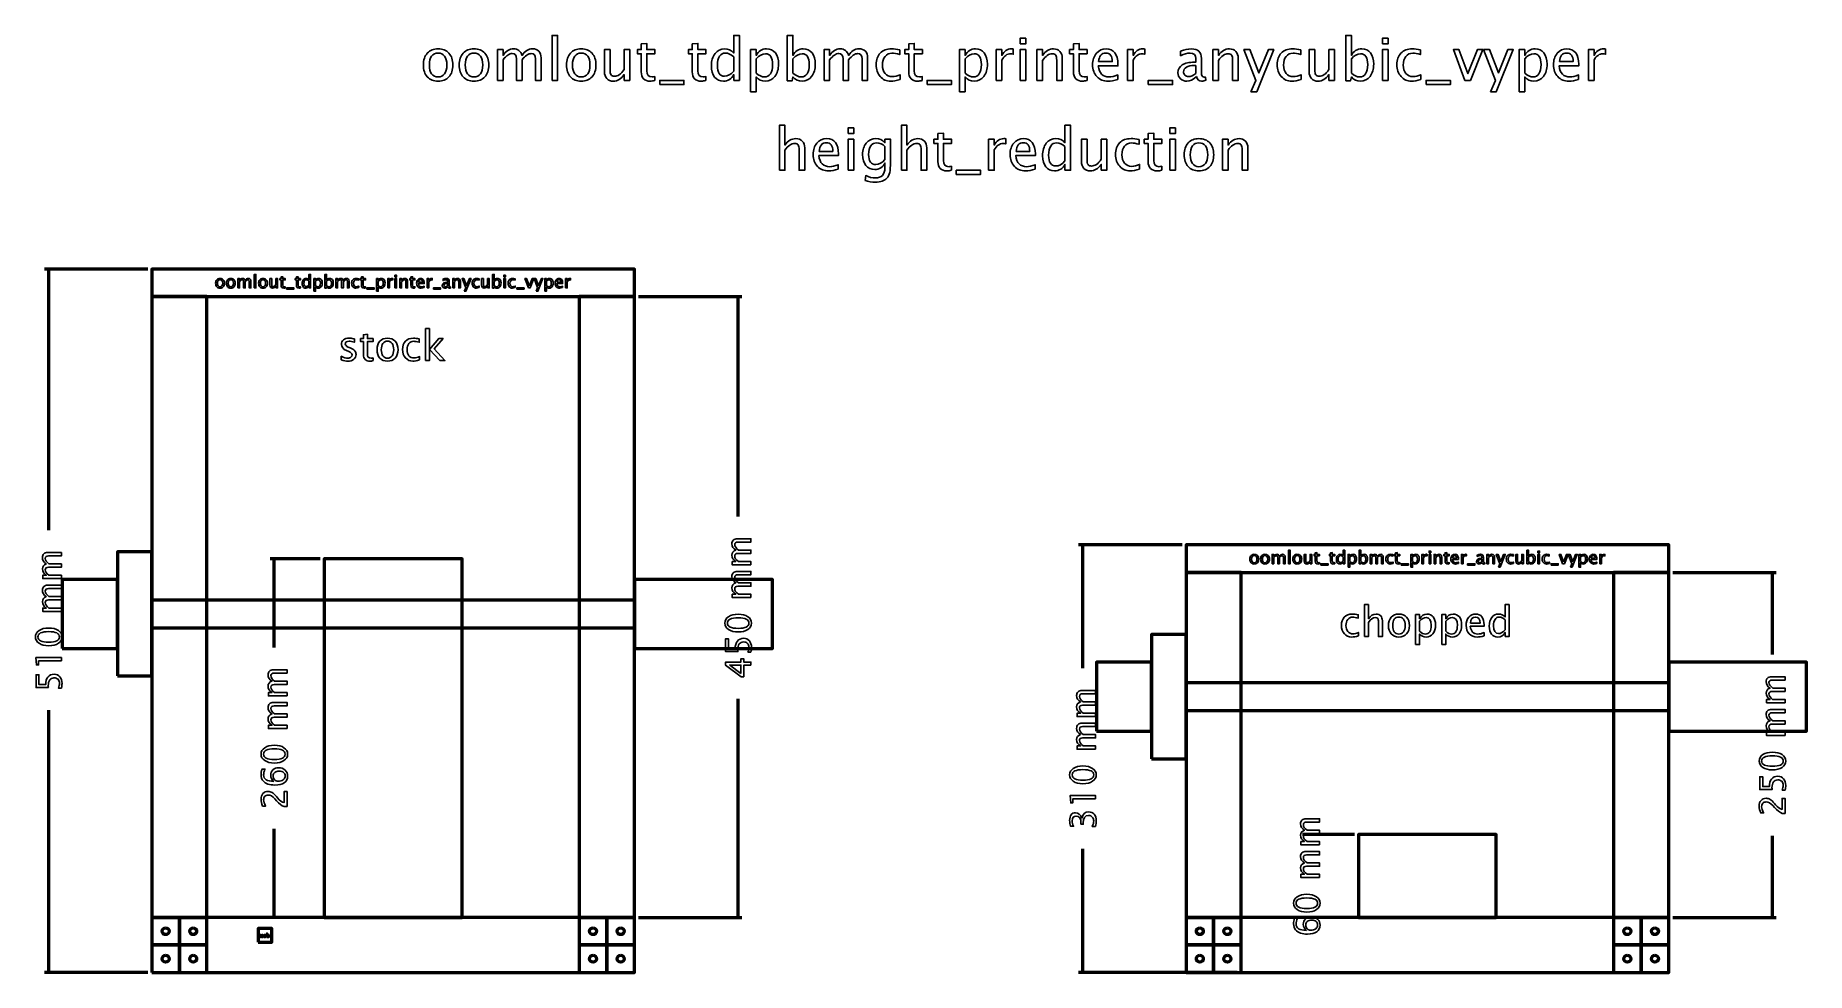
# Model space of a CAD drawing. Header units: centimetres. Extents: x -71 to 58, y -28 to 40.
import ezdxf

# ---------------------------------------------------------------- set-up
doc = ezdxf.new("R2010")
doc.units = ezdxf.units.CM
doc.header["$MEASUREMENT"] = 0
doc.layers.add('Layer 1', color=7, linetype='Continuous')

msp = doc.modelspace()

# ---------------------------------------------------------------- linework, layer by layer
at = {"layer": 'Layer 1', "lineweight": 53}
for points in [[(-62.5, 21.49999), (-27.5, 21.49999), (-27.5, 23.49999), (-62.5, 23.49999), (-62.5, 21.49999)], [(-62.5, -23.50001), (-58.5, -23.50001), (-58.5, 21.49999), (-62.5, 21.49999), (-62.5, -23.50001)], [(-31.5, -23.50001), (-27.5, -23.50001), (-27.5, 21.49999), (-31.5, 21.49999), (-31.5, -23.50001)], [(-65, -6.00001), (-62.5, -6.00001), (-62.5, 2.99999), (-65, 2.99999), (-65, -6.00001)], [(12.5, 1.49999), (47.5, 1.49999), (47.5, 3.49999), (12.5, 3.49999), (12.5, 1.49999)], [(-49.99993, -23.50001), (-39.99993, -23.50001), (-39.99993, 2.49999), (-49.99993, 2.49999), (-49.99993, -23.50001)], [(-69, -4.00001), (-65, -4.00001), (-65, 0.99999), (-69, 0.99999), (-69, -4.00001)], [(-27.5, -4.00001), (-17.5, -4.00001), (-17.5, 0.99999), (-27.5, 0.99999), (-27.5, -4.00001)], [(-62.5, -2.50001), (-27.5, -2.50001), (-27.5, -0.50001), (-62.5, -0.50001), (-62.5, -2.50001)], [(10, -12.00001), (12.5, -12.00001), (12.5, -3.00001), (10, -3.00001), (10, -12.00001)], [(6, -10.00001), (10, -10.00001), (10, -5.00001), (6, -5.00001), (6, -10.00001)], [(47.5, -10.00001), (57.5, -10.00001), (57.5, -5.00001), (47.5, -5.00001), (47.5, -10.00001)], [(12.5, -8.50001), (47.5, -8.50001), (47.5, -6.50001), (12.5, -6.50001), (12.5, -8.50001)], [(25.00007, -23.50001), (35.00007, -23.50001), (35.00007, -17.50001), (25.00007, -17.50001), (25.00007, -23.50001)], [(-62.50001, -27.50001), (-58.50001, -27.50001), (-58.50001, -23.50001), (-62.50001, -23.50001), (-62.50001, -27.50001)], [(-62.50001, -25.50001), (-60.50001, -25.50001), (-60.50001, -23.50001), (-62.50001, -23.50001), (-62.50001, -25.50001)], [(-62.5, -27.50001), (-27.5, -27.50001), (-27.5, -23.50001), (-62.5, -23.50001), (-62.5, -27.50001)], [(-60.50001, -25.50001), (-58.50001, -25.50001), (-58.50001, -23.50001), (-60.50001, -23.50001), (-60.50001, -25.50001)], [(-54.80001, -25.30001), (-53.80001, -25.30001), (-53.80001, -24.30001), (-54.80001, -24.30001), (-54.80001, -25.30001)], [(-31.5, -27.50001), (-27.5, -27.50001), (-27.5, -23.50001), (-31.5, -23.50001), (-31.5, -27.50001)], [(-31.5, -25.50001), (-29.5, -25.50001), (-29.5, -23.50001), (-31.5, -23.50001), (-31.5, -25.50001)], [(-29.5, -25.50001), (-27.5, -25.50001), (-27.5, -23.50001), (-29.5, -23.50001), (-29.5, -25.50001)], [(12.49999, -27.50001), (16.49999, -27.50001), (16.49999, -23.50001), (12.49999, -23.50001), (12.49999, -27.50001)], [(12.49999, -25.50001), (14.49999, -25.50001), (14.49999, -23.50001), (12.49999, -23.50001), (12.49999, -25.50001)], [(12.5, -27.50001), (47.5, -27.50001), (47.5, -23.50001), (12.5, -23.50001), (12.5, -27.50001)], [(14.49999, -25.50001), (16.49999, -25.50001), (16.49999, -23.50001), (14.49999, -23.50001), (14.49999, -25.50001)], [(43.5, -27.50001), (47.5, -27.50001), (47.5, -23.50001), (43.5, -23.50001), (43.5, -27.50001)], [(43.5, -25.50001), (45.5, -25.50001), (45.5, -23.50001), (43.5, -23.50001), (43.5, -25.50001)], [(45.5, -25.50001), (47.5, -25.50001), (47.5, -23.50001), (45.5, -23.50001), (45.5, -25.50001)], [(-62.50001, -27.50001), (-60.50001, -27.50001), (-60.50001, -25.50001), (-62.50001, -25.50001), (-62.50001, -27.50001)], [(-60.50001, -27.50001), (-58.50001, -27.50001), (-58.50001, -25.50001), (-60.50001, -25.50001), (-60.50001, -27.50001)], [(-31.5, -27.50001), (-29.5, -27.50001), (-29.5, -25.50001), (-31.5, -25.50001), (-31.5, -27.50001)], [(-29.5, -27.50001), (-27.5, -27.50001), (-27.5, -25.50001), (-29.5, -25.50001), (-29.5, -27.50001)], [(12.49999, -27.50001), (14.49999, -27.50001), (14.49999, -25.50001), (12.49999, -25.50001), (12.49999, -27.50001)], [(14.49999, -27.50001), (16.49999, -27.50001), (16.49999, -25.50001), (14.49999, -25.50001), (14.49999, -27.50001)], [(43.5, -27.50001), (45.5, -27.50001), (45.5, -25.50001), (43.5, -25.50001), (43.5, -27.50001)], [(45.5, -27.50001), (47.5, -27.50001), (47.5, -25.50001), (45.5, -25.50001), (45.5, -27.50001)]]:
    msp.add_lwpolyline(points, close=True, dxfattribs=at)
for centre in [(-61.5, -24.5), (-59.5, -24.5), (-30.49999, -24.5), (-28.49999, -24.5), (13.5, -24.5), (15.5, -24.5), (44.50001, -24.5), (46.50001, -24.5), (-61.5, -26.5), (-59.5, -26.5), (-30.49999, -26.5), (-28.49999, -26.5), (13.5, -26.5), (15.5, -26.5), (44.50001, -26.5), (46.50001, -26.5)]:
    msp.add_ellipse(centre, major_axis=(0, 0.25), ratio=1, dxfattribs=at)
at = {"layer": 'Layer 1'}
for points, knots in [([(-33.4777, 37.17044), (-33.4777, 37.17044), (-33.4777, 40.43434), (-33.4777, 40.43434), (-33.4777, 40.43434), (-33.4777, 40.43434), (-33.0713, 40.43434), (-33.0713, 40.43434), (-33.0713, 40.43434), (-33.0713, 40.43434), (-33.0713, 37.17044), (-33.0713, 37.17044), (-33.0713, 37.17044), (-33.0713, 37.17044), (-33.4777, 37.17044), (-33.4777, 37.17044)], [0, 0, 0, 0, 0.2, 0.2, 0.2, 0.2, 0.4, 0.4, 0.4, 0.4, 0.6, 0.6, 0.6, 0.6, 1, 1, 1, 1]), ([(-26.0228, 37.17115), (-26.14839, 37.13657), (-26.25775, 37.11964), (-26.35018, 37.11964), (-26.35018, 37.11964), (-26.55761, 37.11964), (-26.71918, 37.17891), (-26.83489, 37.29744), (-26.83489, 37.29744), (-26.95131, 37.41597), (-27.00917, 37.58037), (-27.00917, 37.79133), (-27.00917, 37.79133), (-27.00917, 37.79133), (-27.00917, 39.10931), (-27.00917, 39.10931), (-27.00917, 39.10931), (-27.00917, 39.10931), (-27.28998, 39.10931), (-27.28998, 39.10931), (-27.28998, 39.10931), (-27.28998, 39.10931), (-27.28998, 39.4141), (-27.28998, 39.4141), (-27.28998, 39.4141), (-27.28998, 39.4141), (-27.00917, 39.4141), (-27.00917, 39.4141), (-27.00917, 39.4141), (-27.00917, 39.4141), (-27.00917, 39.8198), (-27.00917, 39.8198), (-27.00917, 39.8198), (-27.00917, 39.8198), (-26.60277, 39.8586), (-26.60277, 39.8586), (-26.60277, 39.8586), (-26.60277, 39.8586), (-26.60277, 39.4141), (-26.60277, 39.4141), (-26.60277, 39.4141), (-26.60277, 39.4141), (-26.01433, 39.4141), (-26.01433, 39.4141), (-26.01433, 39.4141), (-26.01433, 39.4141), (-26.01433, 39.10931), (-26.01433, 39.10931), (-26.01433, 39.10931), (-26.01433, 39.10931), (-26.60277, 39.10931), (-26.60277, 39.10931), (-26.60277, 39.10931), (-26.60277, 39.10931), (-26.60277, 37.86471), (-26.60277, 37.86471), (-26.60277, 37.86471), (-26.60277, 37.5712), (-26.47506, 37.42444), (-26.22036, 37.42444), (-26.22036, 37.42444), (-26.16603, 37.42444), (-26.10041, 37.43361), (-26.0228, 37.45125), (-26.0228, 37.45125), (-26.0228, 37.45125), (-26.0228, 37.17115), (-26.0228, 37.17115)], [0, 0, 0, 0, 0.055555556, 0.055555556, 0.055555556, 0.055555556, 0.111111111, 0.111111111, 0.111111111, 0.111111111, 0.166666667, 0.166666667, 0.166666667, 0.166666667, 0.222222222, 0.222222222, 0.222222222, 0.222222222, 0.277777778, 0.277777778, 0.277777778, 0.277777778, 0.333333333, 0.333333333, 0.333333333, 0.333333333, 0.388888889, 0.388888889, 0.388888889, 0.388888889, 0.444444444, 0.444444444, 0.444444444, 0.444444444, 0.5, 0.5, 0.5, 0.5, 0.555555556, 0.555555556, 0.555555556, 0.555555556, 0.611111111, 0.611111111, 0.611111111, 0.611111111, 0.666666667, 0.666666667, 0.666666667, 0.666666667, 0.722222222, 0.722222222, 0.722222222, 0.722222222, 0.777777778, 0.777777778, 0.777777778, 0.777777778, 0.833333333, 0.833333333, 0.833333333, 0.833333333, 0.888888889, 0.888888889, 0.888888889, 0.888888889, 1, 1, 1, 1]), ([(-22.32286, 37.17115), (-22.44845, 37.13657), (-22.55781, 37.11964), (-22.65024, 37.11964), (-22.65024, 37.11964), (-22.85767, 37.11964), (-23.01924, 37.17891), (-23.13495, 37.29744), (-23.13495, 37.29744), (-23.25137, 37.41597), (-23.30923, 37.58037), (-23.30923, 37.79133), (-23.30923, 37.79133), (-23.30923, 37.79133), (-23.30923, 39.10931), (-23.30923, 39.10931), (-23.30923, 39.10931), (-23.30923, 39.10931), (-23.59004, 39.10931), (-23.59004, 39.10931), (-23.59004, 39.10931), (-23.59004, 39.10931), (-23.59004, 39.4141), (-23.59004, 39.4141), (-23.59004, 39.4141), (-23.59004, 39.4141), (-23.30923, 39.4141), (-23.30923, 39.4141), (-23.30923, 39.4141), (-23.30923, 39.4141), (-23.30923, 39.8198), (-23.30923, 39.8198), (-23.30923, 39.8198), (-23.30923, 39.8198), (-22.90283, 39.8586), (-22.90283, 39.8586), (-22.90283, 39.8586), (-22.90283, 39.8586), (-22.90283, 39.4141), (-22.90283, 39.4141), (-22.90283, 39.4141), (-22.90283, 39.4141), (-22.31439, 39.4141), (-22.31439, 39.4141), (-22.31439, 39.4141), (-22.31439, 39.4141), (-22.31439, 39.10931), (-22.31439, 39.10931), (-22.31439, 39.10931), (-22.31439, 39.10931), (-22.90283, 39.10931), (-22.90283, 39.10931), (-22.90283, 39.10931), (-22.90283, 39.10931), (-22.90283, 37.86471), (-22.90283, 37.86471), (-22.90283, 37.86471), (-22.90283, 37.5712), (-22.77512, 37.42444), (-22.52042, 37.42444), (-22.52042, 37.42444), (-22.46609, 37.42444), (-22.40047, 37.43361), (-22.32286, 37.45125), (-22.32286, 37.45125), (-22.32286, 37.45125), (-22.32286, 37.17115), (-22.32286, 37.17115)], [0, 0, 0, 0, 0.055555556, 0.055555556, 0.055555556, 0.055555556, 0.111111111, 0.111111111, 0.111111111, 0.111111111, 0.166666667, 0.166666667, 0.166666667, 0.166666667, 0.222222222, 0.222222222, 0.222222222, 0.222222222, 0.277777778, 0.277777778, 0.277777778, 0.277777778, 0.333333333, 0.333333333, 0.333333333, 0.333333333, 0.388888889, 0.388888889, 0.388888889, 0.388888889, 0.444444444, 0.444444444, 0.444444444, 0.444444444, 0.5, 0.5, 0.5, 0.5, 0.555555556, 0.555555556, 0.555555556, 0.555555556, 0.611111111, 0.611111111, 0.611111111, 0.611111111, 0.666666667, 0.666666667, 0.666666667, 0.666666667, 0.722222222, 0.722222222, 0.722222222, 0.722222222, 0.777777778, 0.777777778, 0.777777778, 0.777777778, 0.833333333, 0.833333333, 0.833333333, 0.833333333, 0.888888889, 0.888888889, 0.888888889, 0.888888889, 1, 1, 1, 1]), ([(-20.29932, 37.17044), (-20.29932, 37.17044), (-20.29932, 37.59166), (-20.29932, 37.59166), (-20.29932, 37.59166), (-20.46513, 37.27698), (-20.7149, 37.11964), (-21.04862, 37.11964), (-21.04862, 37.11964), (-21.31956, 37.11964), (-21.53263, 37.21771), (-21.68786, 37.41456), (-21.68786, 37.41456), (-21.84308, 37.61141), (-21.92069, 37.88023), (-21.92069, 38.22101), (-21.92069, 38.22101), (-21.92069, 38.59354), (-21.8325, 38.89341), (-21.65681, 39.12059), (-21.65681, 39.12059), (-21.48042, 39.34708), (-21.249, 39.46067), (-20.96184, 39.46067), (-20.96184, 39.46067), (-20.69585, 39.46067), (-20.4743, 39.35907), (-20.29932, 39.15517), (-20.29932, 39.15517), (-20.29932, 39.15517), (-20.29932, 40.43434), (-20.29932, 40.43434), (-20.29932, 40.43434), (-20.29932, 40.43434), (-19.89293, 40.43434), (-19.89293, 40.43434), (-19.89293, 40.43434), (-19.89293, 40.43434), (-19.89293, 37.17044), (-19.89293, 37.17044), (-19.89293, 37.17044), (-19.89293, 37.17044), (-20.29932, 37.17044), (-20.29932, 37.17044)], [0, 0, 0, 0, 0.083333333, 0.083333333, 0.083333333, 0.083333333, 0.166666667, 0.166666667, 0.166666667, 0.166666667, 0.25, 0.25, 0.25, 0.25, 0.333333333, 0.333333333, 0.333333333, 0.333333333, 0.416666667, 0.416666667, 0.416666667, 0.416666667, 0.5, 0.5, 0.5, 0.5, 0.583333333, 0.583333333, 0.583333333, 0.583333333, 0.666666667, 0.666666667, 0.666666667, 0.666666667, 0.75, 0.75, 0.75, 0.75, 0.833333333, 0.833333333, 0.833333333, 0.833333333, 1, 1, 1, 1]), ([(-16.41453, 37.14504), (-16.41453, 37.14504), (-16.41453, 40.43434), (-16.41453, 40.43434), (-16.41453, 40.43434), (-16.41453, 40.43434), (-16.00813, 40.43434), (-16.00813, 40.43434), (-16.00813, 40.43434), (-16.00813, 40.43434), (-16.00813, 38.99007), (-16.00813, 38.99007), (-16.00813, 38.99007), (-15.84162, 39.30404), (-15.59115, 39.46067), (-15.25742, 39.46067), (-15.25742, 39.46067), (-14.98719, 39.46067), (-14.77482, 39.3626), (-14.6196, 39.16575), (-14.6196, 39.16575), (-14.46438, 38.9689), (-14.38677, 38.70008), (-14.38677, 38.3593), (-14.38677, 38.3593), (-14.38677, 37.98818), (-14.47496, 37.68832), (-14.65064, 37.46113), (-14.65064, 37.46113), (-14.82633, 37.23323), (-15.05775, 37.11964), (-15.3442, 37.11964), (-15.3442, 37.11964), (-15.6102, 37.11964), (-15.83174, 37.22124), (-16.00813, 37.42515), (-16.00813, 37.42515), (-16.00813, 37.42515), (-16.05752, 37.14504), (-16.05752, 37.14504), (-16.05752, 37.14504), (-16.05752, 37.14504), (-16.41453, 37.14504), (-16.41453, 37.14504)], [0, 0, 0, 0, 0.083333333, 0.083333333, 0.083333333, 0.083333333, 0.166666667, 0.166666667, 0.166666667, 0.166666667, 0.25, 0.25, 0.25, 0.25, 0.333333333, 0.333333333, 0.333333333, 0.333333333, 0.416666667, 0.416666667, 0.416666667, 0.416666667, 0.5, 0.5, 0.5, 0.5, 0.583333333, 0.583333333, 0.583333333, 0.583333333, 0.666666667, 0.666666667, 0.666666667, 0.666666667, 0.75, 0.75, 0.75, 0.75, 0.833333333, 0.833333333, 0.833333333, 0.833333333, 1, 1, 1, 1]), ([(-6.62636, 37.17115), (-6.75195, 37.13657), (-6.86131, 37.11964), (-6.95374, 37.11964), (-6.95374, 37.11964), (-7.16117, 37.11964), (-7.32274, 37.17891), (-7.43845, 37.29744), (-7.43845, 37.29744), (-7.55487, 37.41597), (-7.61273, 37.58037), (-7.61273, 37.79133), (-7.61273, 37.79133), (-7.61273, 37.79133), (-7.61273, 39.10931), (-7.61273, 39.10931), (-7.61273, 39.10931), (-7.61273, 39.10931), (-7.89354, 39.10931), (-7.89354, 39.10931), (-7.89354, 39.10931), (-7.89354, 39.10931), (-7.89354, 39.4141), (-7.89354, 39.4141), (-7.89354, 39.4141), (-7.89354, 39.4141), (-7.61273, 39.4141), (-7.61273, 39.4141), (-7.61273, 39.4141), (-7.61273, 39.4141), (-7.61273, 39.8198), (-7.61273, 39.8198), (-7.61273, 39.8198), (-7.61273, 39.8198), (-7.20633, 39.8586), (-7.20633, 39.8586), (-7.20633, 39.8586), (-7.20633, 39.8586), (-7.20633, 39.4141), (-7.20633, 39.4141), (-7.20633, 39.4141), (-7.20633, 39.4141), (-6.61789, 39.4141), (-6.61789, 39.4141), (-6.61789, 39.4141), (-6.61789, 39.4141), (-6.61789, 39.10931), (-6.61789, 39.10931), (-6.61789, 39.10931), (-6.61789, 39.10931), (-7.20633, 39.10931), (-7.20633, 39.10931), (-7.20633, 39.10931), (-7.20633, 39.10931), (-7.20633, 37.86471), (-7.20633, 37.86471), (-7.20633, 37.86471), (-7.20633, 37.5712), (-7.07862, 37.42444), (-6.82392, 37.42444), (-6.82392, 37.42444), (-6.76959, 37.42444), (-6.70397, 37.43361), (-6.62636, 37.45125), (-6.62636, 37.45125), (-6.62636, 37.45125), (-6.62636, 37.17115), (-6.62636, 37.17115)], [0, 0, 0, 0, 0.055555556, 0.055555556, 0.055555556, 0.055555556, 0.111111111, 0.111111111, 0.111111111, 0.111111111, 0.166666667, 0.166666667, 0.166666667, 0.166666667, 0.222222222, 0.222222222, 0.222222222, 0.222222222, 0.277777778, 0.277777778, 0.277777778, 0.277777778, 0.333333333, 0.333333333, 0.333333333, 0.333333333, 0.388888889, 0.388888889, 0.388888889, 0.388888889, 0.444444444, 0.444444444, 0.444444444, 0.444444444, 0.5, 0.5, 0.5, 0.5, 0.555555556, 0.555555556, 0.555555556, 0.555555556, 0.611111111, 0.611111111, 0.611111111, 0.611111111, 0.666666667, 0.666666667, 0.666666667, 0.666666667, 0.722222222, 0.722222222, 0.722222222, 0.722222222, 0.777777778, 0.777777778, 0.777777778, 0.777777778, 0.833333333, 0.833333333, 0.833333333, 0.833333333, 0.888888889, 0.888888889, 0.888888889, 0.888888889, 1, 1, 1, 1]), ([(0.4666, 39.82474), (0.4666, 39.82474), (0.4666, 40.23114), (0.4666, 40.23114), (0.4666, 40.23114), (0.4666, 40.23114), (0.873, 40.23114), (0.873, 40.23114), (0.873, 40.23114), (0.873, 40.23114), (0.873, 39.82474), (0.873, 39.82474), (0.873, 39.82474), (0.873, 39.82474), (0.4666, 39.82474), (0.4666, 39.82474)], [0, 0, 0, 0, 0.2, 0.2, 0.2, 0.2, 0.4, 0.4, 0.4, 0.4, 0.6, 0.6, 0.6, 0.6, 1, 1, 1, 1]), ([(5.32082, 37.17115), (5.19523, 37.13657), (5.08587, 37.11964), (4.99344, 37.11964), (4.99344, 37.11964), (4.78601, 37.11964), (4.62444, 37.17891), (4.50873, 37.29744), (4.50873, 37.29744), (4.39231, 37.41597), (4.33445, 37.58037), (4.33445, 37.79133), (4.33445, 37.79133), (4.33445, 37.79133), (4.33445, 39.10931), (4.33445, 39.10931), (4.33445, 39.10931), (4.33445, 39.10931), (4.05364, 39.10931), (4.05364, 39.10931), (4.05364, 39.10931), (4.05364, 39.10931), (4.05364, 39.4141), (4.05364, 39.4141), (4.05364, 39.4141), (4.05364, 39.4141), (4.33445, 39.4141), (4.33445, 39.4141), (4.33445, 39.4141), (4.33445, 39.4141), (4.33445, 39.8198), (4.33445, 39.8198), (4.33445, 39.8198), (4.33445, 39.8198), (4.74085, 39.8586), (4.74085, 39.8586), (4.74085, 39.8586), (4.74085, 39.8586), (4.74085, 39.4141), (4.74085, 39.4141), (4.74085, 39.4141), (4.74085, 39.4141), (5.32929, 39.4141), (5.32929, 39.4141), (5.32929, 39.4141), (5.32929, 39.4141), (5.32929, 39.10931), (5.32929, 39.10931), (5.32929, 39.10931), (5.32929, 39.10931), (4.74085, 39.10931), (4.74085, 39.10931), (4.74085, 39.10931), (4.74085, 39.10931), (4.74085, 37.86471), (4.74085, 37.86471), (4.74085, 37.86471), (4.74085, 37.5712), (4.86856, 37.42444), (5.12326, 37.42444), (5.12326, 37.42444), (5.17759, 37.42444), (5.24321, 37.43361), (5.32082, 37.45125), (5.32082, 37.45125), (5.32082, 37.45125), (5.32082, 37.17115), (5.32082, 37.17115)], [0, 0, 0, 0, 0.055555556, 0.055555556, 0.055555556, 0.055555556, 0.111111111, 0.111111111, 0.111111111, 0.111111111, 0.166666667, 0.166666667, 0.166666667, 0.166666667, 0.222222222, 0.222222222, 0.222222222, 0.222222222, 0.277777778, 0.277777778, 0.277777778, 0.277777778, 0.333333333, 0.333333333, 0.333333333, 0.333333333, 0.388888889, 0.388888889, 0.388888889, 0.388888889, 0.444444444, 0.444444444, 0.444444444, 0.444444444, 0.5, 0.5, 0.5, 0.5, 0.555555556, 0.555555556, 0.555555556, 0.555555556, 0.611111111, 0.611111111, 0.611111111, 0.611111111, 0.666666667, 0.666666667, 0.666666667, 0.666666667, 0.722222222, 0.722222222, 0.722222222, 0.722222222, 0.777777778, 0.777777778, 0.777777778, 0.777777778, 0.833333333, 0.833333333, 0.833333333, 0.833333333, 0.888888889, 0.888888889, 0.888888889, 0.888888889, 1, 1, 1, 1]), ([(24.08083, 37.14504), (24.08083, 37.14504), (24.08083, 40.43434), (24.08083, 40.43434), (24.08083, 40.43434), (24.08083, 40.43434), (24.48723, 40.43434), (24.48723, 40.43434), (24.48723, 40.43434), (24.48723, 40.43434), (24.48723, 38.99007), (24.48723, 38.99007), (24.48723, 38.99007), (24.65374, 39.30404), (24.90421, 39.46067), (25.23794, 39.46067), (25.23794, 39.46067), (25.50817, 39.46067), (25.72054, 39.3626), (25.87576, 39.16575), (25.87576, 39.16575), (26.03098, 38.9689), (26.10859, 38.70008), (26.10859, 38.3593), (26.10859, 38.3593), (26.10859, 37.98818), (26.0204, 37.68832), (25.84472, 37.46113), (25.84472, 37.46113), (25.66903, 37.23323), (25.43761, 37.11964), (25.15116, 37.11964), (25.15116, 37.11964), (24.88516, 37.11964), (24.66362, 37.22124), (24.48723, 37.42515), (24.48723, 37.42515), (24.48723, 37.42515), (24.43784, 37.14504), (24.43784, 37.14504), (24.43784, 37.14504), (24.43784, 37.14504), (24.08083, 37.14504), (24.08083, 37.14504)], [0, 0, 0, 0, 0.083333333, 0.083333333, 0.083333333, 0.083333333, 0.166666667, 0.166666667, 0.166666667, 0.166666667, 0.25, 0.25, 0.25, 0.25, 0.333333333, 0.333333333, 0.333333333, 0.333333333, 0.416666667, 0.416666667, 0.416666667, 0.416666667, 0.5, 0.5, 0.5, 0.5, 0.583333333, 0.583333333, 0.583333333, 0.583333333, 0.666666667, 0.666666667, 0.666666667, 0.666666667, 0.75, 0.75, 0.75, 0.75, 0.833333333, 0.833333333, 0.833333333, 0.833333333, 1, 1, 1, 1]), ([(26.74501, 39.82474), (26.74501, 39.82474), (26.74501, 40.23114), (26.74501, 40.23114), (26.74501, 40.23114), (26.74501, 40.23114), (27.15141, 40.23114), (27.15141, 40.23114), (27.15141, 40.23114), (27.15141, 40.23114), (27.15141, 39.82474), (27.15141, 39.82474), (27.15141, 39.82474), (27.15141, 39.82474), (26.74501, 39.82474), (26.74501, 39.82474)], [0, 0, 0, 0, 0.2, 0.2, 0.2, 0.2, 0.4, 0.4, 0.4, 0.4, 0.6, 0.6, 0.6, 0.6, 1, 1, 1, 1]), ([(-41.73835, 37.11964), (-42.06784, 37.11964), (-42.3289, 37.22477), (-42.52081, 37.43502), (-42.52081, 37.43502), (-42.71342, 37.64528), (-42.80938, 37.93103), (-42.80938, 38.29157), (-42.80938, 38.29157), (-42.80938, 38.6514), (-42.71342, 38.93644), (-42.52081, 39.14599), (-42.52081, 39.14599), (-42.3289, 39.35554), (-42.06784, 39.46067), (-41.73835, 39.46067), (-41.73835, 39.46067), (-41.40885, 39.46067), (-41.1478, 39.35554), (-40.95589, 39.14599), (-40.95589, 39.14599), (-40.76327, 38.93644), (-40.66732, 38.6514), (-40.66732, 38.29157), (-40.66732, 38.29157), (-40.66732, 37.93103), (-40.76327, 37.64528), (-40.95589, 37.43502), (-40.95589, 37.43502), (-41.1478, 37.22477), (-41.40885, 37.11964), (-41.73835, 37.11964)], [0, 0, 0, 0, 0.111111111, 0.111111111, 0.111111111, 0.111111111, 0.222222222, 0.222222222, 0.222222222, 0.222222222, 0.333333333, 0.333333333, 0.333333333, 0.333333333, 0.444444444, 0.444444444, 0.444444444, 0.444444444, 0.555555556, 0.555555556, 0.555555556, 0.555555556, 0.666666667, 0.666666667, 0.666666667, 0.666666667, 0.777777778, 0.777777778, 0.777777778, 0.777777778, 1, 1, 1, 1]), ([(-41.73905, 37.42444), (-41.53797, 37.42444), (-41.38134, 37.49993), (-41.26986, 37.65163), (-41.26986, 37.65163), (-41.15909, 37.80262), (-41.10335, 38.0164), (-41.10335, 38.29157), (-41.10335, 38.29157), (-41.10335, 38.56603), (-41.15909, 38.77911), (-41.26986, 38.93009), (-41.26986, 38.93009), (-41.38134, 39.08038), (-41.53797, 39.15587), (-41.73905, 39.15587), (-41.73905, 39.15587), (-41.94084, 39.15587), (-42.09748, 39.08038), (-42.20754, 38.93009), (-42.20754, 38.93009), (-42.31831, 38.77911), (-42.37335, 38.56603), (-42.37335, 38.29157), (-42.37335, 38.29157), (-42.37335, 38.0164), (-42.31831, 37.80262), (-42.20754, 37.65163), (-42.20754, 37.65163), (-42.09748, 37.49993), (-41.94084, 37.42444), (-41.73905, 37.42444)], [0, 0, 0, 0, 0.111111111, 0.111111111, 0.111111111, 0.111111111, 0.222222222, 0.222222222, 0.222222222, 0.222222222, 0.333333333, 0.333333333, 0.333333333, 0.333333333, 0.444444444, 0.444444444, 0.444444444, 0.444444444, 0.555555556, 0.555555556, 0.555555556, 0.555555556, 0.666666667, 0.666666667, 0.666666667, 0.666666667, 0.777777778, 0.777777778, 0.777777778, 0.777777778, 1, 1, 1, 1]), ([(-39.13767, 37.11964), (-39.46716, 37.11964), (-39.72822, 37.22477), (-39.92013, 37.43502), (-39.92013, 37.43502), (-40.11274, 37.64528), (-40.2087, 37.93103), (-40.2087, 38.29157), (-40.2087, 38.29157), (-40.2087, 38.6514), (-40.11274, 38.93644), (-39.92013, 39.14599), (-39.92013, 39.14599), (-39.72822, 39.35554), (-39.46716, 39.46067), (-39.13767, 39.46067), (-39.13767, 39.46067), (-38.80817, 39.46067), (-38.54712, 39.35554), (-38.35521, 39.14599), (-38.35521, 39.14599), (-38.16259, 38.93644), (-38.06664, 38.6514), (-38.06664, 38.29157), (-38.06664, 38.29157), (-38.06664, 37.93103), (-38.16259, 37.64528), (-38.35521, 37.43502), (-38.35521, 37.43502), (-38.54712, 37.22477), (-38.80817, 37.11964), (-39.13767, 37.11964)], [0, 0, 0, 0, 0.111111111, 0.111111111, 0.111111111, 0.111111111, 0.222222222, 0.222222222, 0.222222222, 0.222222222, 0.333333333, 0.333333333, 0.333333333, 0.333333333, 0.444444444, 0.444444444, 0.444444444, 0.444444444, 0.555555556, 0.555555556, 0.555555556, 0.555555556, 0.666666667, 0.666666667, 0.666666667, 0.666666667, 0.777777778, 0.777777778, 0.777777778, 0.777777778, 1, 1, 1, 1]), ([(-39.13837, 37.42444), (-38.93729, 37.42444), (-38.78066, 37.49993), (-38.66918, 37.65163), (-38.66918, 37.65163), (-38.55841, 37.80262), (-38.50267, 38.0164), (-38.50267, 38.29157), (-38.50267, 38.29157), (-38.50267, 38.56603), (-38.55841, 38.77911), (-38.66918, 38.93009), (-38.66918, 38.93009), (-38.78066, 39.08038), (-38.93729, 39.15587), (-39.13837, 39.15587), (-39.13837, 39.15587), (-39.34016, 39.15587), (-39.4968, 39.08038), (-39.60686, 38.93009), (-39.60686, 38.93009), (-39.71763, 38.77911), (-39.77267, 38.56603), (-39.77267, 38.29157), (-39.77267, 38.29157), (-39.77267, 38.0164), (-39.71763, 37.80262), (-39.60686, 37.65163), (-39.60686, 37.65163), (-39.4968, 37.49993), (-39.34016, 37.42444), (-39.13837, 37.42444)], [0, 0, 0, 0, 0.111111111, 0.111111111, 0.111111111, 0.111111111, 0.222222222, 0.222222222, 0.222222222, 0.222222222, 0.333333333, 0.333333333, 0.333333333, 0.333333333, 0.444444444, 0.444444444, 0.444444444, 0.444444444, 0.555555556, 0.555555556, 0.555555556, 0.555555556, 0.666666667, 0.666666667, 0.666666667, 0.666666667, 0.777777778, 0.777777778, 0.777777778, 0.777777778, 1, 1, 1, 1]), ([(-37.43022, 37.17044), (-37.43022, 37.17044), (-37.43022, 39.4141), (-37.43022, 39.4141), (-37.43022, 39.4141), (-37.43022, 39.4141), (-37.02382, 39.4141), (-37.02382, 39.4141), (-37.02382, 39.4141), (-37.02382, 39.4141), (-37.02382, 38.99007), (-37.02382, 38.99007), (-37.02382, 38.99007), (-36.82556, 39.30404), (-36.57156, 39.46067), (-36.26041, 39.46067), (-36.26041, 39.46067), (-35.96055, 39.46067), (-35.75664, 39.30404), (-35.64799, 38.99007), (-35.64799, 38.99007), (-35.45537, 39.30686), (-35.20419, 39.4649), (-34.89587, 39.4649), (-34.89587, 39.4649), (-34.69902, 39.4649), (-34.54591, 39.40705), (-34.43655, 39.29063), (-34.43655, 39.29063), (-34.32719, 39.17422), (-34.27216, 39.01123), (-34.27216, 38.80168), (-34.27216, 38.80168), (-34.27216, 38.80168), (-34.27216, 37.17044), (-34.27216, 37.17044), (-34.27216, 37.17044), (-34.27216, 37.17044), (-34.67856, 37.17044), (-34.67856, 37.17044), (-34.67856, 37.17044), (-34.67856, 37.17044), (-34.67856, 38.73466), (-34.67856, 38.73466), (-34.67856, 38.73466), (-34.67856, 38.99007), (-34.78016, 39.11777), (-34.98336, 39.11777), (-34.98336, 39.11777), (-35.19432, 39.11777), (-35.41586, 38.9689), (-35.64799, 38.67045), (-35.64799, 38.67045), (-35.64799, 38.67045), (-35.64799, 37.17044), (-35.64799, 37.17044), (-35.64799, 37.17044), (-35.64799, 37.17044), (-36.05439, 37.17044), (-36.05439, 37.17044), (-36.05439, 37.17044), (-36.05439, 37.17044), (-36.05439, 38.73607), (-36.05439, 38.73607), (-36.05439, 38.73607), (-36.05439, 38.99359), (-36.1574, 39.12201), (-36.36413, 39.12201), (-36.36413, 39.12201), (-36.56944, 39.12201), (-36.78958, 38.97243), (-37.02382, 38.67257), (-37.02382, 38.67257), (-37.02382, 38.67257), (-37.02382, 37.17044), (-37.02382, 37.17044), (-37.02382, 37.17044), (-37.02382, 37.17044), (-37.43022, 37.17044), (-37.43022, 37.17044)], [0, 0, 0, 0, 0.047619048, 0.047619048, 0.047619048, 0.047619048, 0.095238095, 0.095238095, 0.095238095, 0.095238095, 0.142857143, 0.142857143, 0.142857143, 0.142857143, 0.19047619, 0.19047619, 0.19047619, 0.19047619, 0.238095238, 0.238095238, 0.238095238, 0.238095238, 0.285714286, 0.285714286, 0.285714286, 0.285714286, 0.333333333, 0.333333333, 0.333333333, 0.333333333, 0.380952381, 0.380952381, 0.380952381, 0.380952381, 0.428571429, 0.428571429, 0.428571429, 0.428571429, 0.476190476, 0.476190476, 0.476190476, 0.476190476, 0.523809524, 0.523809524, 0.523809524, 0.523809524, 0.571428571, 0.571428571, 0.571428571, 0.571428571, 0.619047619, 0.619047619, 0.619047619, 0.619047619, 0.666666667, 0.666666667, 0.666666667, 0.666666667, 0.714285714, 0.714285714, 0.714285714, 0.714285714, 0.761904762, 0.761904762, 0.761904762, 0.761904762, 0.80952381, 0.80952381, 0.80952381, 0.80952381, 0.857142857, 0.857142857, 0.857142857, 0.857142857, 0.904761905, 0.904761905, 0.904761905, 0.904761905, 1, 1, 1, 1]), ([(-31.36104, 37.11964), (-31.69053, 37.11964), (-31.95159, 37.22477), (-32.1435, 37.43502), (-32.1435, 37.43502), (-32.33611, 37.64528), (-32.43207, 37.93103), (-32.43207, 38.29157), (-32.43207, 38.29157), (-32.43207, 38.6514), (-32.33611, 38.93644), (-32.1435, 39.14599), (-32.1435, 39.14599), (-31.95159, 39.35554), (-31.69053, 39.46067), (-31.36104, 39.46067), (-31.36104, 39.46067), (-31.03154, 39.46067), (-30.77049, 39.35554), (-30.57858, 39.14599), (-30.57858, 39.14599), (-30.38596, 38.93644), (-30.29001, 38.6514), (-30.29001, 38.29157), (-30.29001, 38.29157), (-30.29001, 37.93103), (-30.38596, 37.64528), (-30.57858, 37.43502), (-30.57858, 37.43502), (-30.77049, 37.22477), (-31.03154, 37.11964), (-31.36104, 37.11964)], [0, 0, 0, 0, 0.111111111, 0.111111111, 0.111111111, 0.111111111, 0.222222222, 0.222222222, 0.222222222, 0.222222222, 0.333333333, 0.333333333, 0.333333333, 0.333333333, 0.444444444, 0.444444444, 0.444444444, 0.444444444, 0.555555556, 0.555555556, 0.555555556, 0.555555556, 0.666666667, 0.666666667, 0.666666667, 0.666666667, 0.777777778, 0.777777778, 0.777777778, 0.777777778, 1, 1, 1, 1]), ([(-31.36174, 37.42444), (-31.16066, 37.42444), (-31.00403, 37.49993), (-30.89255, 37.65163), (-30.89255, 37.65163), (-30.78178, 37.80262), (-30.72604, 38.0164), (-30.72604, 38.29157), (-30.72604, 38.29157), (-30.72604, 38.56603), (-30.78178, 38.77911), (-30.89255, 38.93009), (-30.89255, 38.93009), (-31.00403, 39.08038), (-31.16066, 39.15587), (-31.36174, 39.15587), (-31.36174, 39.15587), (-31.56353, 39.15587), (-31.72017, 39.08038), (-31.83023, 38.93009), (-31.83023, 38.93009), (-31.941, 38.77911), (-31.99604, 38.56603), (-31.99604, 38.29157), (-31.99604, 38.29157), (-31.99604, 38.0164), (-31.941, 37.80262), (-31.83023, 37.65163), (-31.83023, 37.65163), (-31.72017, 37.49993), (-31.56353, 37.42444), (-31.36174, 37.42444)], [0, 0, 0, 0, 0.111111111, 0.111111111, 0.111111111, 0.111111111, 0.222222222, 0.222222222, 0.222222222, 0.222222222, 0.333333333, 0.333333333, 0.333333333, 0.333333333, 0.444444444, 0.444444444, 0.444444444, 0.444444444, 0.555555556, 0.555555556, 0.555555556, 0.555555556, 0.666666667, 0.666666667, 0.666666667, 0.666666667, 0.777777778, 0.777777778, 0.777777778, 0.777777778, 1, 1, 1, 1]), ([(-28.24812, 37.17044), (-28.24812, 37.17044), (-28.24812, 37.59236), (-28.24812, 37.59236), (-28.24812, 37.59236), (-28.46473, 37.27698), (-28.7279, 37.11964), (-29.03694, 37.11964), (-29.03694, 37.11964), (-29.23308, 37.11964), (-29.38901, 37.18102), (-29.50472, 37.3045), (-29.50472, 37.3045), (-29.62113, 37.42797), (-29.67899, 37.59377), (-29.67899, 37.80332), (-29.67899, 37.80332), (-29.67899, 37.80332), (-29.67899, 39.4141), (-29.67899, 39.4141), (-29.67899, 39.4141), (-29.67899, 39.4141), (-29.27259, 39.4141), (-29.27259, 39.4141), (-29.27259, 39.4141), (-29.27259, 39.4141), (-29.27259, 37.93597), (-29.27259, 37.93597), (-29.27259, 37.93597), (-29.27259, 37.76734), (-29.2479, 37.6481), (-29.19921, 37.57755), (-29.19921, 37.57755), (-29.14982, 37.50628), (-29.06798, 37.47101), (-28.95297, 37.47101), (-28.95297, 37.47101), (-28.70462, 37.47101), (-28.46896, 37.63399), (-28.24812, 37.96066), (-28.24812, 37.96066), (-28.24812, 37.96066), (-28.24812, 39.4141), (-28.24812, 39.4141), (-28.24812, 39.4141), (-28.24812, 39.4141), (-27.84173, 39.4141), (-27.84173, 39.4141), (-27.84173, 39.4141), (-27.84173, 39.4141), (-27.84173, 37.17044), (-27.84173, 37.17044), (-27.84173, 37.17044), (-27.84173, 37.17044), (-28.24812, 37.17044), (-28.24812, 37.17044)], [0, 0, 0, 0, 0.066666667, 0.066666667, 0.066666667, 0.066666667, 0.133333333, 0.133333333, 0.133333333, 0.133333333, 0.2, 0.2, 0.2, 0.2, 0.266666667, 0.266666667, 0.266666667, 0.266666667, 0.333333333, 0.333333333, 0.333333333, 0.333333333, 0.4, 0.4, 0.4, 0.4, 0.466666667, 0.466666667, 0.466666667, 0.466666667, 0.533333333, 0.533333333, 0.533333333, 0.533333333, 0.6, 0.6, 0.6, 0.6, 0.666666667, 0.666666667, 0.666666667, 0.666666667, 0.733333333, 0.733333333, 0.733333333, 0.733333333, 0.8, 0.8, 0.8, 0.8, 0.866666667, 0.866666667, 0.866666667, 0.866666667, 1, 1, 1, 1]), ([(-20.29932, 38.87718), (-20.51029, 39.06274), (-20.70996, 39.15587), (-20.89905, 39.15587), (-20.89905, 39.15587), (-21.08531, 39.15587), (-21.22925, 39.07826), (-21.33155, 38.92233), (-21.33155, 38.92233), (-21.43386, 38.76711), (-21.48466, 38.54698), (-21.48466, 38.26193), (-21.48466, 38.26193), (-21.48466, 37.73771), (-21.31109, 37.47524), (-20.96325, 37.47524), (-20.96325, 37.47524), (-20.73747, 37.47524), (-20.51593, 37.59871), (-20.29932, 37.84495), (-20.29932, 37.84495), (-20.29932, 37.84495), (-20.29932, 38.87718), (-20.29932, 38.87718)], [0, 0, 0, 0, 0.142857143, 0.142857143, 0.142857143, 0.142857143, 0.285714286, 0.285714286, 0.285714286, 0.285714286, 0.428571429, 0.428571429, 0.428571429, 0.428571429, 0.571428571, 0.571428571, 0.571428571, 0.571428571, 0.714285714, 0.714285714, 0.714285714, 0.714285714, 1, 1, 1, 1]), ([(-19.07871, 36.35341), (-19.07871, 36.35341), (-19.07871, 39.4141), (-19.07871, 39.4141), (-19.07871, 39.4141), (-19.07871, 39.4141), (-18.67231, 39.4141), (-18.67231, 39.4141), (-18.67231, 39.4141), (-18.67231, 39.4141), (-18.67231, 38.99007), (-18.67231, 38.99007), (-18.67231, 38.99007), (-18.5058, 39.30404), (-18.25533, 39.46067), (-17.9216, 39.46067), (-17.9216, 39.46067), (-17.65137, 39.46067), (-17.439, 39.3626), (-17.28378, 39.16575), (-17.28378, 39.16575), (-17.12856, 38.9689), (-17.05095, 38.70008), (-17.05095, 38.3593), (-17.05095, 38.3593), (-17.05095, 37.98818), (-17.13914, 37.68832), (-17.31482, 37.46113), (-17.31482, 37.46113), (-17.49051, 37.23323), (-17.72193, 37.11964), (-18.00838, 37.11964), (-18.00838, 37.11964), (-18.27438, 37.11964), (-18.49592, 37.22124), (-18.67231, 37.42515), (-18.67231, 37.42515), (-18.67231, 37.42515), (-18.67231, 36.35341), (-18.67231, 36.35341), (-18.67231, 36.35341), (-18.67231, 36.35341), (-19.07871, 36.35341), (-19.07871, 36.35341)], [0, 0, 0, 0, 0.083333333, 0.083333333, 0.083333333, 0.083333333, 0.166666667, 0.166666667, 0.166666667, 0.166666667, 0.25, 0.25, 0.25, 0.25, 0.333333333, 0.333333333, 0.333333333, 0.333333333, 0.416666667, 0.416666667, 0.416666667, 0.416666667, 0.5, 0.5, 0.5, 0.5, 0.583333333, 0.583333333, 0.583333333, 0.583333333, 0.666666667, 0.666666667, 0.666666667, 0.666666667, 0.75, 0.75, 0.75, 0.75, 0.833333333, 0.833333333, 0.833333333, 0.833333333, 1, 1, 1, 1]), ([(-18.67231, 37.70525), (-18.46276, 37.51828), (-18.26309, 37.42444), (-18.07329, 37.42444), (-18.07329, 37.42444), (-17.88632, 37.42444), (-17.74168, 37.50276), (-17.64008, 37.65868), (-17.64008, 37.65868), (-17.53778, 37.81461), (-17.48698, 38.03404), (-17.48698, 38.31767), (-17.48698, 38.31767), (-17.48698, 38.84261), (-17.66054, 39.10507), (-18.00768, 39.10507), (-18.00768, 39.10507), (-18.23487, 39.10507), (-18.45641, 38.98231), (-18.67231, 38.73607), (-18.67231, 38.73607), (-18.67231, 38.73607), (-18.67231, 37.70525), (-18.67231, 37.70525)], [0, 0, 0, 0, 0.142857143, 0.142857143, 0.142857143, 0.142857143, 0.285714286, 0.285714286, 0.285714286, 0.285714286, 0.428571429, 0.428571429, 0.428571429, 0.428571429, 0.571428571, 0.571428571, 0.571428571, 0.571428571, 0.714285714, 0.714285714, 0.714285714, 0.714285714, 1, 1, 1, 1]), ([(-16.00813, 37.70525), (-15.79858, 37.51828), (-15.59891, 37.42444), (-15.40911, 37.42444), (-15.40911, 37.42444), (-15.22214, 37.42444), (-15.0775, 37.50276), (-14.9759, 37.65868), (-14.9759, 37.65868), (-14.8736, 37.81461), (-14.8228, 38.03404), (-14.8228, 38.31767), (-14.8228, 38.31767), (-14.8228, 38.84261), (-14.99636, 39.10507), (-15.3435, 39.10507), (-15.3435, 39.10507), (-15.57069, 39.10507), (-15.79223, 38.98231), (-16.00813, 38.73607), (-16.00813, 38.73607), (-16.00813, 38.73607), (-16.00813, 37.70525), (-16.00813, 37.70525)], [0, 0, 0, 0, 0.142857143, 0.142857143, 0.142857143, 0.142857143, 0.285714286, 0.285714286, 0.285714286, 0.285714286, 0.428571429, 0.428571429, 0.428571429, 0.428571429, 0.571428571, 0.571428571, 0.571428571, 0.571428571, 0.714285714, 0.714285714, 0.714285714, 0.714285714, 1, 1, 1, 1]), ([(-13.75035, 37.17044), (-13.75035, 37.17044), (-13.75035, 39.4141), (-13.75035, 39.4141), (-13.75035, 39.4141), (-13.75035, 39.4141), (-13.34395, 39.4141), (-13.34395, 39.4141), (-13.34395, 39.4141), (-13.34395, 39.4141), (-13.34395, 38.99007), (-13.34395, 38.99007), (-13.34395, 38.99007), (-13.14569, 39.30404), (-12.89169, 39.46067), (-12.58054, 39.46067), (-12.58054, 39.46067), (-12.28068, 39.46067), (-12.07677, 39.30404), (-11.96812, 38.99007), (-11.96812, 38.99007), (-11.7755, 39.30686), (-11.52432, 39.4649), (-11.216, 39.4649), (-11.216, 39.4649), (-11.01915, 39.4649), (-10.86604, 39.40705), (-10.75668, 39.29063), (-10.75668, 39.29063), (-10.64732, 39.17422), (-10.59229, 39.01123), (-10.59229, 38.80168), (-10.59229, 38.80168), (-10.59229, 38.80168), (-10.59229, 37.17044), (-10.59229, 37.17044), (-10.59229, 37.17044), (-10.59229, 37.17044), (-10.99869, 37.17044), (-10.99869, 37.17044), (-10.99869, 37.17044), (-10.99869, 37.17044), (-10.99869, 38.73466), (-10.99869, 38.73466), (-10.99869, 38.73466), (-10.99869, 38.99007), (-11.10029, 39.11777), (-11.30349, 39.11777), (-11.30349, 39.11777), (-11.51445, 39.11777), (-11.73599, 38.9689), (-11.96812, 38.67045), (-11.96812, 38.67045), (-11.96812, 38.67045), (-11.96812, 37.17044), (-11.96812, 37.17044), (-11.96812, 37.17044), (-11.96812, 37.17044), (-12.37452, 37.17044), (-12.37452, 37.17044), (-12.37452, 37.17044), (-12.37452, 37.17044), (-12.37452, 38.73607), (-12.37452, 38.73607), (-12.37452, 38.73607), (-12.37452, 38.99359), (-12.47753, 39.12201), (-12.68426, 39.12201), (-12.68426, 39.12201), (-12.88957, 39.12201), (-13.10971, 38.97243), (-13.34395, 38.67257), (-13.34395, 38.67257), (-13.34395, 38.67257), (-13.34395, 37.17044), (-13.34395, 37.17044), (-13.34395, 37.17044), (-13.34395, 37.17044), (-13.75035, 37.17044), (-13.75035, 37.17044)], [0, 0, 0, 0, 0.047619048, 0.047619048, 0.047619048, 0.047619048, 0.095238095, 0.095238095, 0.095238095, 0.095238095, 0.142857143, 0.142857143, 0.142857143, 0.142857143, 0.19047619, 0.19047619, 0.19047619, 0.19047619, 0.238095238, 0.238095238, 0.238095238, 0.238095238, 0.285714286, 0.285714286, 0.285714286, 0.285714286, 0.333333333, 0.333333333, 0.333333333, 0.333333333, 0.380952381, 0.380952381, 0.380952381, 0.380952381, 0.428571429, 0.428571429, 0.428571429, 0.428571429, 0.476190476, 0.476190476, 0.476190476, 0.476190476, 0.523809524, 0.523809524, 0.523809524, 0.523809524, 0.571428571, 0.571428571, 0.571428571, 0.571428571, 0.619047619, 0.619047619, 0.619047619, 0.619047619, 0.666666667, 0.666666667, 0.666666667, 0.666666667, 0.714285714, 0.714285714, 0.714285714, 0.714285714, 0.761904762, 0.761904762, 0.761904762, 0.761904762, 0.80952381, 0.80952381, 0.80952381, 0.80952381, 0.857142857, 0.857142857, 0.857142857, 0.857142857, 0.904761905, 0.904761905, 0.904761905, 0.904761905, 1, 1, 1, 1]), ([(-8.23996, 37.23817), (-8.50314, 37.15915), (-8.73033, 37.11964), (-8.92153, 37.11964), (-8.92153, 37.11964), (-9.22492, 37.11964), (-9.4761, 37.23182), (-9.67577, 37.45548), (-9.67577, 37.45548), (-9.87544, 37.67985), (-9.97563, 37.96278), (-9.97563, 38.30356), (-9.97563, 38.30356), (-9.97563, 38.66763), (-9.87685, 38.95197), (-9.6793, 39.15517), (-9.6793, 39.15517), (-9.48174, 39.35907), (-9.20587, 39.46067), (-8.85168, 39.46067), (-8.85168, 39.46067), (-8.67741, 39.46067), (-8.48126, 39.43668), (-8.26536, 39.3887), (-8.26536, 39.3887), (-8.26536, 39.3887), (-8.26536, 39.04581), (-8.26536, 39.04581), (-8.26536, 39.04581), (-8.49467, 39.11354), (-8.68164, 39.14741), (-8.82558, 39.14741), (-8.82558, 39.14741), (-9.03442, 39.14741), (-9.20164, 39.06909), (-9.32652, 38.91316), (-9.32652, 38.91316), (-9.4514, 38.75723), (-9.5142, 38.54909), (-9.5142, 38.28945), (-9.5142, 38.28945), (-9.5142, 38.03757), (-9.44929, 37.83437), (-9.32017, 37.67844), (-9.32017, 37.67844), (-9.19105, 37.52322), (-9.02243, 37.44561), (-8.81288, 37.44561), (-8.81288, 37.44561), (-8.62731, 37.44561), (-8.43681, 37.49358), (-8.23996, 37.58954), (-8.23996, 37.58954), (-8.23996, 37.58954), (-8.23996, 37.23817), (-8.23996, 37.23817)], [0, 0, 0, 0, 0.066666667, 0.066666667, 0.066666667, 0.066666667, 0.133333333, 0.133333333, 0.133333333, 0.133333333, 0.2, 0.2, 0.2, 0.2, 0.266666667, 0.266666667, 0.266666667, 0.266666667, 0.333333333, 0.333333333, 0.333333333, 0.333333333, 0.4, 0.4, 0.4, 0.4, 0.466666667, 0.466666667, 0.466666667, 0.466666667, 0.533333333, 0.533333333, 0.533333333, 0.533333333, 0.6, 0.6, 0.6, 0.6, 0.666666667, 0.666666667, 0.666666667, 0.666666667, 0.733333333, 0.733333333, 0.733333333, 0.733333333, 0.8, 0.8, 0.8, 0.8, 0.866666667, 0.866666667, 0.866666667, 0.866666667, 1, 1, 1, 1]), ([(-3.92972, 36.35341), (-3.92972, 36.35341), (-3.92972, 39.4141), (-3.92972, 39.4141), (-3.92972, 39.4141), (-3.92972, 39.4141), (-3.52332, 39.4141), (-3.52332, 39.4141), (-3.52332, 39.4141), (-3.52332, 39.4141), (-3.52332, 38.99007), (-3.52332, 38.99007), (-3.52332, 38.99007), (-3.35681, 39.30404), (-3.10634, 39.46067), (-2.77261, 39.46067), (-2.77261, 39.46067), (-2.50238, 39.46067), (-2.29001, 39.3626), (-2.13479, 39.16575), (-2.13479, 39.16575), (-1.97957, 38.9689), (-1.90196, 38.70008), (-1.90196, 38.3593), (-1.90196, 38.3593), (-1.90196, 37.98818), (-1.99015, 37.68832), (-2.16583, 37.46113), (-2.16583, 37.46113), (-2.34152, 37.23323), (-2.57294, 37.11964), (-2.85939, 37.11964), (-2.85939, 37.11964), (-3.12539, 37.11964), (-3.34693, 37.22124), (-3.52332, 37.42515), (-3.52332, 37.42515), (-3.52332, 37.42515), (-3.52332, 36.35341), (-3.52332, 36.35341), (-3.52332, 36.35341), (-3.52332, 36.35341), (-3.92972, 36.35341), (-3.92972, 36.35341)], [0, 0, 0, 0, 0.083333333, 0.083333333, 0.083333333, 0.083333333, 0.166666667, 0.166666667, 0.166666667, 0.166666667, 0.25, 0.25, 0.25, 0.25, 0.333333333, 0.333333333, 0.333333333, 0.333333333, 0.416666667, 0.416666667, 0.416666667, 0.416666667, 0.5, 0.5, 0.5, 0.5, 0.583333333, 0.583333333, 0.583333333, 0.583333333, 0.666666667, 0.666666667, 0.666666667, 0.666666667, 0.75, 0.75, 0.75, 0.75, 0.833333333, 0.833333333, 0.833333333, 0.833333333, 1, 1, 1, 1]), ([(-3.52332, 37.70525), (-3.31377, 37.51828), (-3.1141, 37.42444), (-2.9243, 37.42444), (-2.9243, 37.42444), (-2.73733, 37.42444), (-2.59269, 37.50276), (-2.49109, 37.65868), (-2.49109, 37.65868), (-2.38879, 37.81461), (-2.33799, 38.03404), (-2.33799, 38.31767), (-2.33799, 38.31767), (-2.33799, 38.84261), (-2.51155, 39.10507), (-2.85869, 39.10507), (-2.85869, 39.10507), (-3.08588, 39.10507), (-3.30742, 38.98231), (-3.52332, 38.73607), (-3.52332, 38.73607), (-3.52332, 38.73607), (-3.52332, 37.70525), (-3.52332, 37.70525)], [0, 0, 0, 0, 0.142857143, 0.142857143, 0.142857143, 0.142857143, 0.285714286, 0.285714286, 0.285714286, 0.285714286, 0.428571429, 0.428571429, 0.428571429, 0.428571429, 0.571428571, 0.571428571, 0.571428571, 0.571428571, 0.714285714, 0.714285714, 0.714285714, 0.714285714, 1, 1, 1, 1]), ([(-1.26554, 37.17044), (-1.26554, 37.17044), (-1.26554, 39.4141), (-1.26554, 39.4141), (-1.26554, 39.4141), (-1.26554, 39.4141), (-0.85914, 39.4141), (-0.85914, 39.4141), (-0.85914, 39.4141), (-0.85914, 39.4141), (-0.85914, 38.99007), (-0.85914, 38.99007), (-0.85914, 38.99007), (-0.69757, 39.30404), (-0.46332, 39.46067), (-0.1557, 39.46067), (-0.1557, 39.46067), (-0.11407, 39.46067), (-0.07033, 39.45714), (-0.02517, 39.45009), (-0.02517, 39.45009), (-0.02517, 39.45009), (-0.02517, 39.06979), (-0.02517, 39.06979), (-0.02517, 39.06979), (-0.09573, 39.09308), (-0.15782, 39.10507), (-0.21144, 39.10507), (-0.21144, 39.10507), (-0.46967, 39.10507), (-0.68557, 38.95267), (-0.85914, 38.64717), (-0.85914, 38.64717), (-0.85914, 38.64717), (-0.85914, 37.17044), (-0.85914, 37.17044), (-0.85914, 37.17044), (-0.85914, 37.17044), (-1.26554, 37.17044), (-1.26554, 37.17044)], [0, 0, 0, 0, 0.090909091, 0.090909091, 0.090909091, 0.090909091, 0.181818182, 0.181818182, 0.181818182, 0.181818182, 0.272727273, 0.272727273, 0.272727273, 0.272727273, 0.363636364, 0.363636364, 0.363636364, 0.363636364, 0.454545455, 0.454545455, 0.454545455, 0.454545455, 0.545454545, 0.545454545, 0.545454545, 0.545454545, 0.636363636, 0.636363636, 0.636363636, 0.636363636, 0.727272727, 0.727272727, 0.727272727, 0.727272727, 0.818181818, 0.818181818, 0.818181818, 0.818181818, 1, 1, 1, 1]), ([(0.4666, 37.17044), (0.4666, 37.17044), (0.4666, 39.4141), (0.4666, 39.4141), (0.4666, 39.4141), (0.4666, 39.4141), (0.873, 39.4141), (0.873, 39.4141), (0.873, 39.4141), (0.873, 39.4141), (0.873, 37.17044), (0.873, 37.17044), (0.873, 37.17044), (0.873, 37.17044), (0.4666, 37.17044), (0.4666, 37.17044)], [0, 0, 0, 0, 0.2, 0.2, 0.2, 0.2, 0.4, 0.4, 0.4, 0.4, 0.6, 0.6, 0.6, 0.6, 1, 1, 1, 1]), ([(1.69003, 37.17044), (1.69003, 37.17044), (1.69003, 39.4141), (1.69003, 39.4141), (1.69003, 39.4141), (1.69003, 39.4141), (2.09643, 39.4141), (2.09643, 39.4141), (2.09643, 39.4141), (2.09643, 39.4141), (2.09643, 38.99007), (2.09643, 38.99007), (2.09643, 38.99007), (2.31162, 39.30404), (2.5755, 39.46067), (2.88736, 39.46067), (2.88736, 39.46067), (3.0835, 39.46067), (3.23943, 39.39929), (3.35443, 39.27582), (3.35443, 39.27582), (3.46944, 39.15305), (3.52729, 38.98724), (3.52729, 38.77981), (3.52729, 38.77981), (3.52729, 38.77981), (3.52729, 37.17044), (3.52729, 37.17044), (3.52729, 37.17044), (3.52729, 37.17044), (3.1209, 37.17044), (3.1209, 37.17044), (3.1209, 37.17044), (3.1209, 37.17044), (3.1209, 38.64717), (3.1209, 38.64717), (3.1209, 38.64717), (3.1209, 38.81368), (3.0962, 38.93221), (3.04752, 39.00277), (3.04752, 39.00277), (2.99813, 39.07403), (2.91699, 39.10931), (2.8034, 39.10931), (2.8034, 39.10931), (2.55363, 39.10931), (2.31797, 38.94632), (2.09643, 38.62036), (2.09643, 38.62036), (2.09643, 38.62036), (2.09643, 37.17044), (2.09643, 37.17044), (2.09643, 37.17044), (2.09643, 37.17044), (1.69003, 37.17044), (1.69003, 37.17044)], [0, 0, 0, 0, 0.066666667, 0.066666667, 0.066666667, 0.066666667, 0.133333333, 0.133333333, 0.133333333, 0.133333333, 0.2, 0.2, 0.2, 0.2, 0.266666667, 0.266666667, 0.266666667, 0.266666667, 0.333333333, 0.333333333, 0.333333333, 0.333333333, 0.4, 0.4, 0.4, 0.4, 0.466666667, 0.466666667, 0.466666667, 0.466666667, 0.533333333, 0.533333333, 0.533333333, 0.533333333, 0.6, 0.6, 0.6, 0.6, 0.666666667, 0.666666667, 0.666666667, 0.666666667, 0.733333333, 0.733333333, 0.733333333, 0.733333333, 0.8, 0.8, 0.8, 0.8, 0.866666667, 0.866666667, 0.866666667, 0.866666667, 1, 1, 1, 1]), ([(7.54756, 37.24241), (7.27451, 37.16056), (7.04097, 37.11964), (6.84623, 37.11964), (6.84623, 37.11964), (6.51392, 37.11964), (6.24369, 37.22971), (6.03555, 37.44913), (6.03555, 37.44913), (5.82741, 37.66856), (5.72299, 37.9529), (5.72299, 38.30286), (5.72299, 38.30286), (5.72299, 38.64223), (5.81471, 38.92092), (5.99886, 39.13894), (5.99886, 39.13894), (6.18301, 39.35625), (6.41867, 39.4649), (6.70583, 39.4649), (6.70583, 39.4649), (6.97747, 39.4649), (7.18772, 39.36824), (7.33589, 39.17492), (7.33589, 39.17492), (7.48406, 38.9816), (7.55814, 38.70784), (7.55814, 38.35295), (7.55814, 38.35295), (7.55814, 38.35295), (7.55602, 38.22877), (7.55602, 38.22877), (7.55602, 38.22877), (7.55602, 38.22877), (6.13786, 38.22877), (6.13786, 38.22877), (6.13786, 38.22877), (6.19712, 37.69255), (6.45888, 37.42444), (6.92243, 37.42444), (6.92243, 37.42444), (7.09247, 37.42444), (7.30061, 37.47242), (7.54756, 37.56837), (7.54756, 37.56837), (7.54756, 37.56837), (7.54756, 37.24241), (7.54756, 37.24241)], [0, 0, 0, 0, 0.076923077, 0.076923077, 0.076923077, 0.076923077, 0.153846154, 0.153846154, 0.153846154, 0.153846154, 0.230769231, 0.230769231, 0.230769231, 0.230769231, 0.307692308, 0.307692308, 0.307692308, 0.307692308, 0.384615385, 0.384615385, 0.384615385, 0.384615385, 0.461538462, 0.461538462, 0.461538462, 0.461538462, 0.538461538, 0.538461538, 0.538461538, 0.538461538, 0.615384615, 0.615384615, 0.615384615, 0.615384615, 0.692307692, 0.692307692, 0.692307692, 0.692307692, 0.769230769, 0.769230769, 0.769230769, 0.769230769, 0.846153846, 0.846153846, 0.846153846, 0.846153846, 1, 1, 1, 1]), ([(6.15902, 38.53357), (6.15902, 38.53357), (7.14962, 38.53357), (7.14962, 38.53357), (7.14962, 38.53357), (7.14962, 38.95126), (6.99369, 39.16011), (6.68254, 39.16011), (6.68254, 39.16011), (6.36928, 39.16011), (6.19501, 38.95126), (6.15902, 38.53357)], [0, 0, 0, 0, 0.25, 0.25, 0.25, 0.25, 0.5, 0.5, 0.5, 0.5, 1, 1, 1, 1]), ([(8.25946, 37.17044), (8.25946, 37.17044), (8.25946, 39.4141), (8.25946, 39.4141), (8.25946, 39.4141), (8.25946, 39.4141), (8.66586, 39.4141), (8.66586, 39.4141), (8.66586, 39.4141), (8.66586, 39.4141), (8.66586, 38.99007), (8.66586, 38.99007), (8.66586, 38.99007), (8.82743, 39.30404), (9.06168, 39.46067), (9.3693, 39.46067), (9.3693, 39.46067), (9.41093, 39.46067), (9.45467, 39.45714), (9.49983, 39.45009), (9.49983, 39.45009), (9.49983, 39.45009), (9.49983, 39.06979), (9.49983, 39.06979), (9.49983, 39.06979), (9.42927, 39.09308), (9.36718, 39.10507), (9.31356, 39.10507), (9.31356, 39.10507), (9.05533, 39.10507), (8.83943, 38.95267), (8.66586, 38.64717), (8.66586, 38.64717), (8.66586, 38.64717), (8.66586, 37.17044), (8.66586, 37.17044), (8.66586, 37.17044), (8.66586, 37.17044), (8.25946, 37.17044), (8.25946, 37.17044)], [0, 0, 0, 0, 0.090909091, 0.090909091, 0.090909091, 0.090909091, 0.181818182, 0.181818182, 0.181818182, 0.181818182, 0.272727273, 0.272727273, 0.272727273, 0.272727273, 0.363636364, 0.363636364, 0.363636364, 0.363636364, 0.454545455, 0.454545455, 0.454545455, 0.454545455, 0.545454545, 0.545454545, 0.545454545, 0.545454545, 0.636363636, 0.636363636, 0.636363636, 0.636363636, 0.727272727, 0.727272727, 0.727272727, 0.727272727, 0.818181818, 0.818181818, 0.818181818, 0.818181818, 1, 1, 1, 1]), ([(13.26467, 37.45619), (13.02055, 37.23182), (12.7856, 37.11964), (12.55982, 37.11964), (12.55982, 37.11964), (12.37426, 37.11964), (12.21975, 37.1775), (12.09769, 37.29391), (12.09769, 37.29391), (11.97492, 37.41033), (11.91354, 37.55708), (11.91354, 37.73418), (11.91354, 37.73418), (11.91354, 37.97901), (12.01655, 38.16739), (12.22257, 38.29862), (12.22257, 38.29862), (12.42859, 38.42986), (12.72422, 38.49547), (13.10945, 38.49547), (13.10945, 38.49547), (13.10945, 38.49547), (13.2047, 38.49547), (13.2047, 38.49547), (13.2047, 38.49547), (13.2047, 38.49547), (13.2047, 38.7657), (13.2047, 38.7657), (13.2047, 38.7657), (13.2047, 39.02605), (13.06924, 39.15587), (12.7976, 39.15587), (12.7976, 39.15587), (12.58734, 39.15587), (12.35733, 39.08955), (12.10827, 38.95691), (12.10827, 38.95691), (12.10827, 38.95691), (12.10827, 39.29134), (12.10827, 39.29134), (12.10827, 39.29134), (12.38203, 39.40423), (12.64026, 39.46067), (12.88226, 39.46067), (12.88226, 39.46067), (13.13132, 39.46067), (13.31547, 39.40423), (13.4333, 39.29063), (13.4333, 39.29063), (13.55184, 39.17704), (13.6111, 39.00206), (13.6111, 38.7657), (13.6111, 38.7657), (13.6111, 38.7657), (13.6111, 37.75182), (13.6111, 37.75182), (13.6111, 37.75182), (13.6111, 37.51969), (13.68236, 37.40327), (13.82559, 37.40327), (13.82559, 37.40327), (13.84323, 37.40327), (13.86933, 37.4061), (13.90391, 37.41174), (13.90391, 37.41174), (13.90391, 37.41174), (13.93283, 37.18596), (13.93283, 37.18596), (13.93283, 37.18596), (13.84041, 37.14151), (13.73881, 37.11964), (13.62733, 37.11964), (13.62733, 37.11964), (13.43754, 37.11964), (13.31689, 37.23182), (13.26467, 37.45619)], [0, 0, 0, 0, 0.05, 0.05, 0.05, 0.05, 0.1, 0.1, 0.1, 0.1, 0.15, 0.15, 0.15, 0.15, 0.2, 0.2, 0.2, 0.2, 0.25, 0.25, 0.25, 0.25, 0.3, 0.3, 0.3, 0.3, 0.35, 0.35, 0.35, 0.35, 0.4, 0.4, 0.4, 0.4, 0.45, 0.45, 0.45, 0.45, 0.5, 0.5, 0.5, 0.5, 0.55, 0.55, 0.55, 0.55, 0.6, 0.6, 0.6, 0.6, 0.65, 0.65, 0.65, 0.65, 0.7, 0.7, 0.7, 0.7, 0.75, 0.75, 0.75, 0.75, 0.8, 0.8, 0.8, 0.8, 0.85, 0.85, 0.85, 0.85, 0.9, 0.9, 0.9, 0.9, 1, 1, 1, 1]), ([(14.44577, 37.17044), (14.44577, 37.17044), (14.44577, 39.4141), (14.44577, 39.4141), (14.44577, 39.4141), (14.44577, 39.4141), (14.85217, 39.4141), (14.85217, 39.4141), (14.85217, 39.4141), (14.85217, 39.4141), (14.85217, 38.99007), (14.85217, 38.99007), (14.85217, 38.99007), (15.06736, 39.30404), (15.33124, 39.46067), (15.6431, 39.46067), (15.6431, 39.46067), (15.83924, 39.46067), (15.99517, 39.39929), (16.11017, 39.27582), (16.11017, 39.27582), (16.22518, 39.15305), (16.28303, 38.98724), (16.28303, 38.77981), (16.28303, 38.77981), (16.28303, 38.77981), (16.28303, 37.17044), (16.28303, 37.17044), (16.28303, 37.17044), (16.28303, 37.17044), (15.87664, 37.17044), (15.87664, 37.17044), (15.87664, 37.17044), (15.87664, 37.17044), (15.87664, 38.64717), (15.87664, 38.64717), (15.87664, 38.64717), (15.87664, 38.81368), (15.85194, 38.93221), (15.80326, 39.00277), (15.80326, 39.00277), (15.75387, 39.07403), (15.67273, 39.10931), (15.55914, 39.10931), (15.55914, 39.10931), (15.30937, 39.10931), (15.07371, 38.94632), (14.85217, 38.62036), (14.85217, 38.62036), (14.85217, 38.62036), (14.85217, 37.17044), (14.85217, 37.17044), (14.85217, 37.17044), (14.85217, 37.17044), (14.44577, 37.17044), (14.44577, 37.17044)], [0, 0, 0, 0, 0.066666667, 0.066666667, 0.066666667, 0.066666667, 0.133333333, 0.133333333, 0.133333333, 0.133333333, 0.2, 0.2, 0.2, 0.2, 0.266666667, 0.266666667, 0.266666667, 0.266666667, 0.333333333, 0.333333333, 0.333333333, 0.333333333, 0.4, 0.4, 0.4, 0.4, 0.466666667, 0.466666667, 0.466666667, 0.466666667, 0.533333333, 0.533333333, 0.533333333, 0.533333333, 0.6, 0.6, 0.6, 0.6, 0.666666667, 0.666666667, 0.666666667, 0.666666667, 0.733333333, 0.733333333, 0.733333333, 0.733333333, 0.8, 0.8, 0.8, 0.8, 0.866666667, 0.866666667, 0.866666667, 0.866666667, 1, 1, 1, 1]), ([(17.2059, 36.35341), (17.2059, 36.35341), (17.56997, 37.16762), (17.56997, 37.16762), (17.56997, 37.16762), (17.56997, 37.16762), (16.70073, 39.4141), (16.70073, 39.4141), (16.70073, 39.4141), (16.70073, 39.4141), (17.13676, 39.4141), (17.13676, 39.4141), (17.13676, 39.4141), (17.13676, 39.4141), (17.78305, 37.71513), (17.78305, 37.71513), (17.78305, 37.71513), (17.78305, 37.71513), (18.47238, 39.4141), (18.47238, 39.4141), (18.47238, 39.4141), (18.47238, 39.4141), (18.85549, 39.4141), (18.85549, 39.4141), (18.85549, 39.4141), (18.85549, 39.4141), (17.62924, 36.35341), (17.62924, 36.35341), (17.62924, 36.35341), (17.62924, 36.35341), (17.2059, 36.35341), (17.2059, 36.35341)], [0, 0, 0, 0, 0.111111111, 0.111111111, 0.111111111, 0.111111111, 0.222222222, 0.222222222, 0.222222222, 0.222222222, 0.333333333, 0.333333333, 0.333333333, 0.333333333, 0.444444444, 0.444444444, 0.444444444, 0.444444444, 0.555555556, 0.555555556, 0.555555556, 0.555555556, 0.666666667, 0.666666667, 0.666666667, 0.666666667, 0.777777778, 0.777777778, 0.777777778, 0.777777778, 1, 1, 1, 1]), ([(20.84304, 37.23817), (20.57986, 37.15915), (20.35267, 37.11964), (20.16147, 37.11964), (20.16147, 37.11964), (19.85808, 37.11964), (19.6069, 37.23182), (19.40723, 37.45548), (19.40723, 37.45548), (19.20756, 37.67985), (19.10737, 37.96278), (19.10737, 38.30356), (19.10737, 38.30356), (19.10737, 38.66763), (19.20615, 38.95197), (19.4037, 39.15517), (19.4037, 39.15517), (19.60126, 39.35907), (19.87713, 39.46067), (20.23132, 39.46067), (20.23132, 39.46067), (20.40559, 39.46067), (20.60174, 39.43668), (20.81764, 39.3887), (20.81764, 39.3887), (20.81764, 39.3887), (20.81764, 39.04581), (20.81764, 39.04581), (20.81764, 39.04581), (20.58833, 39.11354), (20.40136, 39.14741), (20.25742, 39.14741), (20.25742, 39.14741), (20.04858, 39.14741), (19.88136, 39.06909), (19.75648, 38.91316), (19.75648, 38.91316), (19.6316, 38.75723), (19.5688, 38.54909), (19.5688, 38.28945), (19.5688, 38.28945), (19.5688, 38.03757), (19.63371, 37.83437), (19.76283, 37.67844), (19.76283, 37.67844), (19.89195, 37.52322), (20.06057, 37.44561), (20.27012, 37.44561), (20.27012, 37.44561), (20.45569, 37.44561), (20.64619, 37.49358), (20.84304, 37.58954), (20.84304, 37.58954), (20.84304, 37.58954), (20.84304, 37.23817), (20.84304, 37.23817)], [0, 0, 0, 0, 0.066666667, 0.066666667, 0.066666667, 0.066666667, 0.133333333, 0.133333333, 0.133333333, 0.133333333, 0.2, 0.2, 0.2, 0.2, 0.266666667, 0.266666667, 0.266666667, 0.266666667, 0.333333333, 0.333333333, 0.333333333, 0.333333333, 0.4, 0.4, 0.4, 0.4, 0.466666667, 0.466666667, 0.466666667, 0.466666667, 0.533333333, 0.533333333, 0.533333333, 0.533333333, 0.6, 0.6, 0.6, 0.6, 0.666666667, 0.666666667, 0.666666667, 0.666666667, 0.733333333, 0.733333333, 0.733333333, 0.733333333, 0.8, 0.8, 0.8, 0.8, 0.866666667, 0.866666667, 0.866666667, 0.866666667, 1, 1, 1, 1]), ([(22.85881, 37.17044), (22.85881, 37.17044), (22.85881, 37.59236), (22.85881, 37.59236), (22.85881, 37.59236), (22.6422, 37.27698), (22.37903, 37.11964), (22.06999, 37.11964), (22.06999, 37.11964), (21.87385, 37.11964), (21.71792, 37.18102), (21.60221, 37.3045), (21.60221, 37.3045), (21.4858, 37.42797), (21.42794, 37.59377), (21.42794, 37.80332), (21.42794, 37.80332), (21.42794, 37.80332), (21.42794, 39.4141), (21.42794, 39.4141), (21.42794, 39.4141), (21.42794, 39.4141), (21.83434, 39.4141), (21.83434, 39.4141), (21.83434, 39.4141), (21.83434, 39.4141), (21.83434, 37.93597), (21.83434, 37.93597), (21.83434, 37.93597), (21.83434, 37.76734), (21.85903, 37.6481), (21.90772, 37.57755), (21.90772, 37.57755), (21.95711, 37.50628), (22.03895, 37.47101), (22.15396, 37.47101), (22.15396, 37.47101), (22.40231, 37.47101), (22.63797, 37.63399), (22.85881, 37.96066), (22.85881, 37.96066), (22.85881, 37.96066), (22.85881, 39.4141), (22.85881, 39.4141), (22.85881, 39.4141), (22.85881, 39.4141), (23.2652, 39.4141), (23.2652, 39.4141), (23.2652, 39.4141), (23.2652, 39.4141), (23.2652, 37.17044), (23.2652, 37.17044), (23.2652, 37.17044), (23.2652, 37.17044), (22.85881, 37.17044), (22.85881, 37.17044)], [0, 0, 0, 0, 0.066666667, 0.066666667, 0.066666667, 0.066666667, 0.133333333, 0.133333333, 0.133333333, 0.133333333, 0.2, 0.2, 0.2, 0.2, 0.266666667, 0.266666667, 0.266666667, 0.266666667, 0.333333333, 0.333333333, 0.333333333, 0.333333333, 0.4, 0.4, 0.4, 0.4, 0.466666667, 0.466666667, 0.466666667, 0.466666667, 0.533333333, 0.533333333, 0.533333333, 0.533333333, 0.6, 0.6, 0.6, 0.6, 0.666666667, 0.666666667, 0.666666667, 0.666666667, 0.733333333, 0.733333333, 0.733333333, 0.733333333, 0.8, 0.8, 0.8, 0.8, 0.866666667, 0.866666667, 0.866666667, 0.866666667, 1, 1, 1, 1]), ([(24.48723, 37.70525), (24.69678, 37.51828), (24.89645, 37.42444), (25.08625, 37.42444), (25.08625, 37.42444), (25.27322, 37.42444), (25.41786, 37.50276), (25.51946, 37.65868), (25.51946, 37.65868), (25.62176, 37.81461), (25.67256, 38.03404), (25.67256, 38.31767), (25.67256, 38.31767), (25.67256, 38.84261), (25.499, 39.10507), (25.15186, 39.10507), (25.15186, 39.10507), (24.92467, 39.10507), (24.70313, 38.98231), (24.48723, 38.73607), (24.48723, 38.73607), (24.48723, 38.73607), (24.48723, 37.70525), (24.48723, 37.70525)], [0, 0, 0, 0, 0.142857143, 0.142857143, 0.142857143, 0.142857143, 0.285714286, 0.285714286, 0.285714286, 0.285714286, 0.428571429, 0.428571429, 0.428571429, 0.428571429, 0.571428571, 0.571428571, 0.571428571, 0.571428571, 0.714285714, 0.714285714, 0.714285714, 0.714285714, 1, 1, 1, 1]), ([(26.74501, 37.17044), (26.74501, 37.17044), (26.74501, 39.4141), (26.74501, 39.4141), (26.74501, 39.4141), (26.74501, 39.4141), (27.15141, 39.4141), (27.15141, 39.4141), (27.15141, 39.4141), (27.15141, 39.4141), (27.15141, 37.17044), (27.15141, 37.17044), (27.15141, 37.17044), (27.15141, 37.17044), (26.74501, 37.17044), (26.74501, 37.17044)], [0, 0, 0, 0, 0.2, 0.2, 0.2, 0.2, 0.4, 0.4, 0.4, 0.4, 0.6, 0.6, 0.6, 0.6, 1, 1, 1, 1]), ([(29.52631, 37.23817), (29.26313, 37.15915), (29.03594, 37.11964), (28.84474, 37.11964), (28.84474, 37.11964), (28.54135, 37.11964), (28.29017, 37.23182), (28.0905, 37.45548), (28.0905, 37.45548), (27.89083, 37.67985), (27.79064, 37.96278), (27.79064, 38.30356), (27.79064, 38.30356), (27.79064, 38.66763), (27.88942, 38.95197), (28.08697, 39.15517), (28.08697, 39.15517), (28.28453, 39.35907), (28.5604, 39.46067), (28.91459, 39.46067), (28.91459, 39.46067), (29.08886, 39.46067), (29.28501, 39.43668), (29.50091, 39.3887), (29.50091, 39.3887), (29.50091, 39.3887), (29.50091, 39.04581), (29.50091, 39.04581), (29.50091, 39.04581), (29.2716, 39.11354), (29.08463, 39.14741), (28.94069, 39.14741), (28.94069, 39.14741), (28.73185, 39.14741), (28.56463, 39.06909), (28.43975, 38.91316), (28.43975, 38.91316), (28.31487, 38.75723), (28.25207, 38.54909), (28.25207, 38.28945), (28.25207, 38.28945), (28.25207, 38.03757), (28.31698, 37.83437), (28.4461, 37.67844), (28.4461, 37.67844), (28.57522, 37.52322), (28.74384, 37.44561), (28.95339, 37.44561), (28.95339, 37.44561), (29.13896, 37.44561), (29.32946, 37.49358), (29.52631, 37.58954), (29.52631, 37.58954), (29.52631, 37.58954), (29.52631, 37.23817), (29.52631, 37.23817)], [0, 0, 0, 0, 0.066666667, 0.066666667, 0.066666667, 0.066666667, 0.133333333, 0.133333333, 0.133333333, 0.133333333, 0.2, 0.2, 0.2, 0.2, 0.266666667, 0.266666667, 0.266666667, 0.266666667, 0.333333333, 0.333333333, 0.333333333, 0.333333333, 0.4, 0.4, 0.4, 0.4, 0.466666667, 0.466666667, 0.466666667, 0.466666667, 0.533333333, 0.533333333, 0.533333333, 0.533333333, 0.6, 0.6, 0.6, 0.6, 0.666666667, 0.666666667, 0.666666667, 0.666666667, 0.733333333, 0.733333333, 0.733333333, 0.733333333, 0.8, 0.8, 0.8, 0.8, 0.866666667, 0.866666667, 0.866666667, 0.866666667, 1, 1, 1, 1]), ([(32.72036, 37.17044), (32.72036, 37.17044), (31.88498, 39.4141), (31.88498, 39.4141), (31.88498, 39.4141), (31.88498, 39.4141), (32.29138, 39.4141), (32.29138, 39.4141), (32.29138, 39.4141), (32.29138, 39.4141), (32.94261, 37.67068), (32.94261, 37.67068), (32.94261, 37.67068), (32.94261, 37.67068), (33.63193, 39.4141), (33.63193, 39.4141), (33.63193, 39.4141), (33.63193, 39.4141), (34.01434, 39.4141), (34.01434, 39.4141), (34.01434, 39.4141), (34.01434, 39.4141), (33.12746, 37.17044), (33.12746, 37.17044), (33.12746, 37.17044), (33.12746, 37.17044), (32.72036, 37.17044), (32.72036, 37.17044)], [0, 0, 0, 0, 0.125, 0.125, 0.125, 0.125, 0.25, 0.25, 0.25, 0.25, 0.375, 0.375, 0.375, 0.375, 0.5, 0.5, 0.5, 0.5, 0.625, 0.625, 0.625, 0.625, 0.75, 0.75, 0.75, 0.75, 1, 1, 1, 1]), ([(34.57667, 36.35341), (34.57667, 36.35341), (34.94074, 37.16762), (34.94074, 37.16762), (34.94074, 37.16762), (34.94074, 37.16762), (34.0715, 39.4141), (34.0715, 39.4141), (34.0715, 39.4141), (34.0715, 39.4141), (34.50753, 39.4141), (34.50753, 39.4141), (34.50753, 39.4141), (34.50753, 39.4141), (35.15382, 37.71513), (35.15382, 37.71513), (35.15382, 37.71513), (35.15382, 37.71513), (35.84315, 39.4141), (35.84315, 39.4141), (35.84315, 39.4141), (35.84315, 39.4141), (36.22626, 39.4141), (36.22626, 39.4141), (36.22626, 39.4141), (36.22626, 39.4141), (35.00001, 36.35341), (35.00001, 36.35341), (35.00001, 36.35341), (35.00001, 36.35341), (34.57667, 36.35341), (34.57667, 36.35341)], [0, 0, 0, 0, 0.111111111, 0.111111111, 0.111111111, 0.111111111, 0.222222222, 0.222222222, 0.222222222, 0.222222222, 0.333333333, 0.333333333, 0.333333333, 0.333333333, 0.444444444, 0.444444444, 0.444444444, 0.444444444, 0.555555556, 0.555555556, 0.555555556, 0.555555556, 0.666666667, 0.666666667, 0.666666667, 0.666666667, 0.777777778, 0.777777778, 0.777777778, 0.777777778, 1, 1, 1, 1]), ([(36.65594, 36.35341), (36.65594, 36.35341), (36.65594, 39.4141), (36.65594, 39.4141), (36.65594, 39.4141), (36.65594, 39.4141), (37.06234, 39.4141), (37.06234, 39.4141), (37.06234, 39.4141), (37.06234, 39.4141), (37.06234, 38.99007), (37.06234, 38.99007), (37.06234, 38.99007), (37.22885, 39.30404), (37.47932, 39.46067), (37.81305, 39.46067), (37.81305, 39.46067), (38.08328, 39.46067), (38.29565, 39.3626), (38.45087, 39.16575), (38.45087, 39.16575), (38.60609, 38.9689), (38.6837, 38.70008), (38.6837, 38.3593), (38.6837, 38.3593), (38.6837, 37.98818), (38.59551, 37.68832), (38.41983, 37.46113), (38.41983, 37.46113), (38.24414, 37.23323), (38.01272, 37.11964), (37.72627, 37.11964), (37.72627, 37.11964), (37.46027, 37.11964), (37.23873, 37.22124), (37.06234, 37.42515), (37.06234, 37.42515), (37.06234, 37.42515), (37.06234, 36.35341), (37.06234, 36.35341), (37.06234, 36.35341), (37.06234, 36.35341), (36.65594, 36.35341), (36.65594, 36.35341)], [0, 0, 0, 0, 0.083333333, 0.083333333, 0.083333333, 0.083333333, 0.166666667, 0.166666667, 0.166666667, 0.166666667, 0.25, 0.25, 0.25, 0.25, 0.333333333, 0.333333333, 0.333333333, 0.333333333, 0.416666667, 0.416666667, 0.416666667, 0.416666667, 0.5, 0.5, 0.5, 0.5, 0.583333333, 0.583333333, 0.583333333, 0.583333333, 0.666666667, 0.666666667, 0.666666667, 0.666666667, 0.75, 0.75, 0.75, 0.75, 0.833333333, 0.833333333, 0.833333333, 0.833333333, 1, 1, 1, 1]), ([(37.06234, 37.70525), (37.27189, 37.51828), (37.47156, 37.42444), (37.66136, 37.42444), (37.66136, 37.42444), (37.84833, 37.42444), (37.99297, 37.50276), (38.09457, 37.65868), (38.09457, 37.65868), (38.19687, 37.81461), (38.24767, 38.03404), (38.24767, 38.31767), (38.24767, 38.31767), (38.24767, 38.84261), (38.07411, 39.10507), (37.72697, 39.10507), (37.72697, 39.10507), (37.49978, 39.10507), (37.27824, 38.98231), (37.06234, 38.73607), (37.06234, 38.73607), (37.06234, 38.73607), (37.06234, 37.70525), (37.06234, 37.70525)], [0, 0, 0, 0, 0.142857143, 0.142857143, 0.142857143, 0.142857143, 0.285714286, 0.285714286, 0.285714286, 0.285714286, 0.428571429, 0.428571429, 0.428571429, 0.428571429, 0.571428571, 0.571428571, 0.571428571, 0.571428571, 0.714285714, 0.714285714, 0.714285714, 0.714285714, 1, 1, 1, 1]), ([(40.96689, 37.24241), (40.69384, 37.16056), (40.4603, 37.11964), (40.26556, 37.11964), (40.26556, 37.11964), (39.93325, 37.11964), (39.66302, 37.22971), (39.45488, 37.44913), (39.45488, 37.44913), (39.24674, 37.66856), (39.14232, 37.9529), (39.14232, 38.30286), (39.14232, 38.30286), (39.14232, 38.64223), (39.23404, 38.92092), (39.41819, 39.13894), (39.41819, 39.13894), (39.60234, 39.35625), (39.838, 39.4649), (40.12516, 39.4649), (40.12516, 39.4649), (40.3968, 39.4649), (40.60705, 39.36824), (40.75522, 39.17492), (40.75522, 39.17492), (40.90339, 38.9816), (40.97747, 38.70784), (40.97747, 38.35295), (40.97747, 38.35295), (40.97747, 38.35295), (40.97535, 38.22877), (40.97535, 38.22877), (40.97535, 38.22877), (40.97535, 38.22877), (39.55719, 38.22877), (39.55719, 38.22877), (39.55719, 38.22877), (39.61645, 37.69255), (39.87821, 37.42444), (40.34176, 37.42444), (40.34176, 37.42444), (40.5118, 37.42444), (40.71994, 37.47242), (40.96689, 37.56837), (40.96689, 37.56837), (40.96689, 37.56837), (40.96689, 37.24241), (40.96689, 37.24241)], [0, 0, 0, 0, 0.076923077, 0.076923077, 0.076923077, 0.076923077, 0.153846154, 0.153846154, 0.153846154, 0.153846154, 0.230769231, 0.230769231, 0.230769231, 0.230769231, 0.307692308, 0.307692308, 0.307692308, 0.307692308, 0.384615385, 0.384615385, 0.384615385, 0.384615385, 0.461538462, 0.461538462, 0.461538462, 0.461538462, 0.538461538, 0.538461538, 0.538461538, 0.538461538, 0.615384615, 0.615384615, 0.615384615, 0.615384615, 0.692307692, 0.692307692, 0.692307692, 0.692307692, 0.769230769, 0.769230769, 0.769230769, 0.769230769, 0.846153846, 0.846153846, 0.846153846, 0.846153846, 1, 1, 1, 1]), ([(39.57835, 38.53357), (39.57835, 38.53357), (40.56895, 38.53357), (40.56895, 38.53357), (40.56895, 38.53357), (40.56895, 38.95126), (40.41302, 39.16011), (40.10187, 39.16011), (40.10187, 39.16011), (39.78861, 39.16011), (39.61434, 38.95126), (39.57835, 38.53357)], [0, 0, 0, 0, 0.25, 0.25, 0.25, 0.25, 0.5, 0.5, 0.5, 0.5, 1, 1, 1, 1]), ([(41.67879, 37.17044), (41.67879, 37.17044), (41.67879, 39.4141), (41.67879, 39.4141), (41.67879, 39.4141), (41.67879, 39.4141), (42.08519, 39.4141), (42.08519, 39.4141), (42.08519, 39.4141), (42.08519, 39.4141), (42.08519, 38.99007), (42.08519, 38.99007), (42.08519, 38.99007), (42.24676, 39.30404), (42.48101, 39.46067), (42.78863, 39.46067), (42.78863, 39.46067), (42.83026, 39.46067), (42.874, 39.45714), (42.91916, 39.45009), (42.91916, 39.45009), (42.91916, 39.45009), (42.91916, 39.06979), (42.91916, 39.06979), (42.91916, 39.06979), (42.8486, 39.09308), (42.78651, 39.10507), (42.73289, 39.10507), (42.73289, 39.10507), (42.47466, 39.10507), (42.25876, 38.95267), (42.08519, 38.64717), (42.08519, 38.64717), (42.08519, 38.64717), (42.08519, 37.17044), (42.08519, 37.17044), (42.08519, 37.17044), (42.08519, 37.17044), (41.67879, 37.17044), (41.67879, 37.17044)], [0, 0, 0, 0, 0.090909091, 0.090909091, 0.090909091, 0.090909091, 0.181818182, 0.181818182, 0.181818182, 0.181818182, 0.272727273, 0.272727273, 0.272727273, 0.272727273, 0.363636364, 0.363636364, 0.363636364, 0.363636364, 0.454545455, 0.454545455, 0.454545455, 0.454545455, 0.545454545, 0.545454545, 0.545454545, 0.545454545, 0.636363636, 0.636363636, 0.636363636, 0.636363636, 0.727272727, 0.727272727, 0.727272727, 0.727272727, 0.818181818, 0.818181818, 0.818181818, 0.818181818, 1, 1, 1, 1]), ([(13.2047, 37.67773), (13.2047, 37.67773), (13.2047, 38.25417), (13.2047, 38.25417), (13.2047, 38.25417), (13.2047, 38.25417), (13.07417, 38.25841), (13.07417, 38.25841), (13.07417, 38.25841), (12.8484, 38.25841), (12.66636, 38.21678), (12.52737, 38.13352), (12.52737, 38.13352), (12.38908, 38.04956), (12.31994, 37.93879), (12.31994, 37.8005), (12.31994, 37.8005), (12.31994, 37.70384), (12.35451, 37.622), (12.42295, 37.55497), (12.42295, 37.55497), (12.49209, 37.48794), (12.57605, 37.45407), (12.67554, 37.45407), (12.67554, 37.45407), (12.84487, 37.45407), (13.02126, 37.52886), (13.2047, 37.67773)], [0, 0, 0, 0, 0.125, 0.125, 0.125, 0.125, 0.25, 0.25, 0.25, 0.25, 0.375, 0.375, 0.375, 0.375, 0.5, 0.5, 0.5, 0.5, 0.625, 0.625, 0.625, 0.625, 0.75, 0.75, 0.75, 0.75, 1, 1, 1, 1]), ([(-25.67143, 36.86564), (-25.67143, 36.86564), (-25.67143, 37.17044), (-25.67143, 37.17044), (-25.67143, 37.17044), (-25.67143, 37.17044), (-23.91036, 37.17044), (-23.91036, 37.17044), (-23.91036, 37.17044), (-23.91036, 37.17044), (-23.91036, 36.86564), (-23.91036, 36.86564), (-23.91036, 36.86564), (-23.91036, 36.86564), (-25.67143, 36.86564), (-25.67143, 36.86564)], [0, 0, 0, 0, 0.2, 0.2, 0.2, 0.2, 0.4, 0.4, 0.4, 0.4, 0.6, 0.6, 0.6, 0.6, 1, 1, 1, 1]), ([(-6.27499, 36.86564), (-6.27499, 36.86564), (-6.27499, 37.17044), (-6.27499, 37.17044), (-6.27499, 37.17044), (-6.27499, 37.17044), (-4.51392, 37.17044), (-4.51392, 37.17044), (-4.51392, 37.17044), (-4.51392, 37.17044), (-4.51392, 36.86564), (-4.51392, 36.86564), (-4.51392, 36.86564), (-4.51392, 36.86564), (-6.27499, 36.86564), (-6.27499, 36.86564)], [0, 0, 0, 0, 0.2, 0.2, 0.2, 0.2, 0.4, 0.4, 0.4, 0.4, 0.6, 0.6, 0.6, 0.6, 1, 1, 1, 1]), ([(9.763, 36.86564), (9.763, 36.86564), (9.763, 37.17044), (9.763, 37.17044), (9.763, 37.17044), (9.763, 37.17044), (11.52407, 37.17044), (11.52407, 37.17044), (11.52407, 37.17044), (11.52407, 37.17044), (11.52407, 36.86564), (11.52407, 36.86564), (11.52407, 36.86564), (11.52407, 36.86564), (9.763, 36.86564), (9.763, 36.86564)], [0, 0, 0, 0, 0.2, 0.2, 0.2, 0.2, 0.4, 0.4, 0.4, 0.4, 0.6, 0.6, 0.6, 0.6, 1, 1, 1, 1]), ([(29.90801, 36.86564), (29.90801, 36.86564), (29.90801, 37.17044), (29.90801, 37.17044), (29.90801, 37.17044), (29.90801, 37.17044), (31.66908, 37.17044), (31.66908, 37.17044), (31.66908, 37.17044), (31.66908, 37.17044), (31.66908, 36.86564), (31.66908, 36.86564), (31.66908, 36.86564), (31.66908, 36.86564), (29.90801, 36.86564), (29.90801, 36.86564)], [0, 0, 0, 0, 0.2, 0.2, 0.2, 0.2, 0.4, 0.4, 0.4, 0.4, 0.6, 0.6, 0.6, 0.6, 1, 1, 1, 1]), ([(-16.99133, 30.66522), (-16.99133, 30.66522), (-16.99133, 33.92912), (-16.99133, 33.92912), (-16.99133, 33.92912), (-16.99133, 33.92912), (-16.58493, 33.92912), (-16.58493, 33.92912), (-16.58493, 33.92912), (-16.58493, 33.92912), (-16.58493, 32.48485), (-16.58493, 32.48485), (-16.58493, 32.48485), (-16.36974, 32.79882), (-16.10586, 32.95545), (-15.794, 32.95545), (-15.794, 32.95545), (-15.59786, 32.95545), (-15.44193, 32.89407), (-15.32693, 32.7706), (-15.32693, 32.7706), (-15.21192, 32.64783), (-15.15407, 32.48202), (-15.15407, 32.27459), (-15.15407, 32.27459), (-15.15407, 32.27459), (-15.15407, 30.66522), (-15.15407, 30.66522), (-15.15407, 30.66522), (-15.15407, 30.66522), (-15.56046, 30.66522), (-15.56046, 30.66522), (-15.56046, 30.66522), (-15.56046, 30.66522), (-15.56046, 32.14195), (-15.56046, 32.14195), (-15.56046, 32.14195), (-15.56046, 32.30846), (-15.58516, 32.42699), (-15.63384, 32.49755), (-15.63384, 32.49755), (-15.68323, 32.56881), (-15.76437, 32.60409), (-15.87796, 32.60409), (-15.87796, 32.60409), (-16.12773, 32.60409), (-16.36339, 32.4411), (-16.58493, 32.11514), (-16.58493, 32.11514), (-16.58493, 32.11514), (-16.58493, 30.66522), (-16.58493, 30.66522), (-16.58493, 30.66522), (-16.58493, 30.66522), (-16.99133, 30.66522), (-16.99133, 30.66522)], [0, 0, 0, 0, 0.066666667, 0.066666667, 0.066666667, 0.066666667, 0.133333333, 0.133333333, 0.133333333, 0.133333333, 0.2, 0.2, 0.2, 0.2, 0.266666667, 0.266666667, 0.266666667, 0.266666667, 0.333333333, 0.333333333, 0.333333333, 0.333333333, 0.4, 0.4, 0.4, 0.4, 0.466666667, 0.466666667, 0.466666667, 0.466666667, 0.533333333, 0.533333333, 0.533333333, 0.533333333, 0.6, 0.6, 0.6, 0.6, 0.666666667, 0.666666667, 0.666666667, 0.666666667, 0.733333333, 0.733333333, 0.733333333, 0.733333333, 0.8, 0.8, 0.8, 0.8, 0.866666667, 0.866666667, 0.866666667, 0.866666667, 1, 1, 1, 1]), ([(-12.00517, 33.31952), (-12.00517, 33.31952), (-12.00517, 33.72592), (-12.00517, 33.72592), (-12.00517, 33.72592), (-12.00517, 33.72592), (-11.59877, 33.72592), (-11.59877, 33.72592), (-11.59877, 33.72592), (-11.59877, 33.72592), (-11.59877, 33.31952), (-11.59877, 33.31952), (-11.59877, 33.31952), (-11.59877, 33.31952), (-12.00517, 33.31952), (-12.00517, 33.31952)], [0, 0, 0, 0, 0.2, 0.2, 0.2, 0.2, 0.4, 0.4, 0.4, 0.4, 0.6, 0.6, 0.6, 0.6, 1, 1, 1, 1]), ([(-8.14226, 30.66522), (-8.14226, 30.66522), (-8.14226, 33.92912), (-8.14226, 33.92912), (-8.14226, 33.92912), (-8.14226, 33.92912), (-7.73586, 33.92912), (-7.73586, 33.92912), (-7.73586, 33.92912), (-7.73586, 33.92912), (-7.73586, 32.48485), (-7.73586, 32.48485), (-7.73586, 32.48485), (-7.52067, 32.79882), (-7.25679, 32.95545), (-6.94493, 32.95545), (-6.94493, 32.95545), (-6.74879, 32.95545), (-6.59286, 32.89407), (-6.47786, 32.7706), (-6.47786, 32.7706), (-6.36285, 32.64783), (-6.305, 32.48202), (-6.305, 32.27459), (-6.305, 32.27459), (-6.305, 32.27459), (-6.305, 30.66522), (-6.305, 30.66522), (-6.305, 30.66522), (-6.305, 30.66522), (-6.71139, 30.66522), (-6.71139, 30.66522), (-6.71139, 30.66522), (-6.71139, 30.66522), (-6.71139, 32.14195), (-6.71139, 32.14195), (-6.71139, 32.14195), (-6.71139, 32.30846), (-6.73609, 32.42699), (-6.78477, 32.49755), (-6.78477, 32.49755), (-6.83416, 32.56881), (-6.9153, 32.60409), (-7.02889, 32.60409), (-7.02889, 32.60409), (-7.27866, 32.60409), (-7.51432, 32.4411), (-7.73586, 32.11514), (-7.73586, 32.11514), (-7.73586, 32.11514), (-7.73586, 30.66522), (-7.73586, 30.66522), (-7.73586, 30.66522), (-7.73586, 30.66522), (-8.14226, 30.66522), (-8.14226, 30.66522)], [0, 0, 0, 0, 0.066666667, 0.066666667, 0.066666667, 0.066666667, 0.133333333, 0.133333333, 0.133333333, 0.133333333, 0.2, 0.2, 0.2, 0.2, 0.266666667, 0.266666667, 0.266666667, 0.266666667, 0.333333333, 0.333333333, 0.333333333, 0.333333333, 0.4, 0.4, 0.4, 0.4, 0.466666667, 0.466666667, 0.466666667, 0.466666667, 0.533333333, 0.533333333, 0.533333333, 0.533333333, 0.6, 0.6, 0.6, 0.6, 0.666666667, 0.666666667, 0.666666667, 0.666666667, 0.733333333, 0.733333333, 0.733333333, 0.733333333, 0.8, 0.8, 0.8, 0.8, 0.866666667, 0.866666667, 0.866666667, 0.866666667, 1, 1, 1, 1]), ([(3.71955, 30.66522), (3.71955, 30.66522), (3.71955, 31.08644), (3.71955, 31.08644), (3.71955, 31.08644), (3.55374, 30.77176), (3.30397, 30.61442), (2.97025, 30.61442), (2.97025, 30.61442), (2.69931, 30.61442), (2.48624, 30.71249), (2.33101, 30.90934), (2.33101, 30.90934), (2.17579, 31.10619), (2.09818, 31.37501), (2.09818, 31.71579), (2.09818, 31.71579), (2.09818, 32.08832), (2.18637, 32.38819), (2.36206, 32.61537), (2.36206, 32.61537), (2.53845, 32.84186), (2.76987, 32.95545), (3.05703, 32.95545), (3.05703, 32.95545), (3.32302, 32.95545), (3.54457, 32.85385), (3.71955, 32.64995), (3.71955, 32.64995), (3.71955, 32.64995), (3.71955, 33.92912), (3.71955, 33.92912), (3.71955, 33.92912), (3.71955, 33.92912), (4.12594, 33.92912), (4.12594, 33.92912), (4.12594, 33.92912), (4.12594, 33.92912), (4.12594, 30.66522), (4.12594, 30.66522), (4.12594, 30.66522), (4.12594, 30.66522), (3.71955, 30.66522), (3.71955, 30.66522)], [0, 0, 0, 0, 0.083333333, 0.083333333, 0.083333333, 0.083333333, 0.166666667, 0.166666667, 0.166666667, 0.166666667, 0.25, 0.25, 0.25, 0.25, 0.333333333, 0.333333333, 0.333333333, 0.333333333, 0.416666667, 0.416666667, 0.416666667, 0.416666667, 0.5, 0.5, 0.5, 0.5, 0.583333333, 0.583333333, 0.583333333, 0.583333333, 0.666666667, 0.666666667, 0.666666667, 0.666666667, 0.75, 0.75, 0.75, 0.75, 0.833333333, 0.833333333, 0.833333333, 0.833333333, 1, 1, 1, 1]), ([(11.31909, 33.31952), (11.31909, 33.31952), (11.31909, 33.72592), (11.31909, 33.72592), (11.31909, 33.72592), (11.31909, 33.72592), (11.72549, 33.72592), (11.72549, 33.72592), (11.72549, 33.72592), (11.72549, 33.72592), (11.72549, 33.31952), (11.72549, 33.31952), (11.72549, 33.31952), (11.72549, 33.31952), (11.31909, 33.31952), (11.31909, 33.31952)], [0, 0, 0, 0, 0.2, 0.2, 0.2, 0.2, 0.4, 0.4, 0.4, 0.4, 0.6, 0.6, 0.6, 0.6, 1, 1, 1, 1]), ([(-12.71707, 30.73719), (-12.99012, 30.65534), (-13.22366, 30.61442), (-13.4184, 30.61442), (-13.4184, 30.61442), (-13.75071, 30.61442), (-14.02094, 30.72449), (-14.22908, 30.94391), (-14.22908, 30.94391), (-14.43722, 31.16334), (-14.54164, 31.44768), (-14.54164, 31.79764), (-14.54164, 31.79764), (-14.54164, 32.13701), (-14.44992, 32.4157), (-14.26577, 32.63372), (-14.26577, 32.63372), (-14.08162, 32.85103), (-13.84596, 32.95968), (-13.5588, 32.95968), (-13.5588, 32.95968), (-13.28716, 32.95968), (-13.07691, 32.86302), (-12.92874, 32.6697), (-12.92874, 32.6697), (-12.78057, 32.47638), (-12.70649, 32.20262), (-12.70649, 31.84773), (-12.70649, 31.84773), (-12.70649, 31.84773), (-12.70861, 31.72355), (-12.70861, 31.72355), (-12.70861, 31.72355), (-12.70861, 31.72355), (-14.12677, 31.72355), (-14.12677, 31.72355), (-14.12677, 31.72355), (-14.06751, 31.18733), (-13.80575, 30.91922), (-13.3422, 30.91922), (-13.3422, 30.91922), (-13.17216, 30.91922), (-12.96402, 30.9672), (-12.71707, 31.06315), (-12.71707, 31.06315), (-12.71707, 31.06315), (-12.71707, 30.73719), (-12.71707, 30.73719)], [0, 0, 0, 0, 0.076923077, 0.076923077, 0.076923077, 0.076923077, 0.153846154, 0.153846154, 0.153846154, 0.153846154, 0.230769231, 0.230769231, 0.230769231, 0.230769231, 0.307692308, 0.307692308, 0.307692308, 0.307692308, 0.384615385, 0.384615385, 0.384615385, 0.384615385, 0.461538462, 0.461538462, 0.461538462, 0.461538462, 0.538461538, 0.538461538, 0.538461538, 0.538461538, 0.615384615, 0.615384615, 0.615384615, 0.615384615, 0.692307692, 0.692307692, 0.692307692, 0.692307692, 0.769230769, 0.769230769, 0.769230769, 0.769230769, 0.846153846, 0.846153846, 0.846153846, 0.846153846, 1, 1, 1, 1]), ([(-14.10561, 32.02835), (-14.10561, 32.02835), (-13.11501, 32.02835), (-13.11501, 32.02835), (-13.11501, 32.02835), (-13.11501, 32.44604), (-13.27094, 32.65489), (-13.58209, 32.65489), (-13.58209, 32.65489), (-13.89535, 32.65489), (-14.06962, 32.44604), (-14.10561, 32.02835)], [0, 0, 0, 0, 0.25, 0.25, 0.25, 0.25, 0.5, 0.5, 0.5, 0.5, 1, 1, 1, 1]), ([(-12.00517, 30.66522), (-12.00517, 30.66522), (-12.00517, 32.90888), (-12.00517, 32.90888), (-12.00517, 32.90888), (-12.00517, 32.90888), (-11.59877, 32.90888), (-11.59877, 32.90888), (-11.59877, 32.90888), (-11.59877, 32.90888), (-11.59877, 30.66522), (-11.59877, 30.66522), (-11.59877, 30.66522), (-11.59877, 30.66522), (-12.00517, 30.66522), (-12.00517, 30.66522)], [0, 0, 0, 0, 0.2, 0.2, 0.2, 0.2, 0.4, 0.4, 0.4, 0.4, 0.6, 0.6, 0.6, 0.6, 1, 1, 1, 1]), ([(-10.77327, 29.92015), (-10.77327, 29.92015), (-10.7253, 30.27152), (-10.7253, 30.27152), (-10.7253, 30.27152), (-10.48964, 30.16145), (-10.2561, 30.10642), (-10.02539, 30.10642), (-10.02539, 30.10642), (-9.56748, 30.10642), (-9.33817, 30.34913), (-9.33817, 30.83385), (-9.33817, 30.83385), (-9.33817, 30.83385), (-9.33817, 31.18663), (-9.33817, 31.18663), (-9.33817, 31.18663), (-9.40873, 31.03775), (-9.50892, 30.92275), (-9.63945, 30.8402), (-9.63945, 30.8402), (-9.76997, 30.75765), (-9.91532, 30.71602), (-10.07548, 30.71602), (-10.07548, 30.71602), (-10.34712, 30.71602), (-10.56231, 30.81339), (-10.72106, 31.00812), (-10.72106, 31.00812), (-10.87981, 31.20285), (-10.95954, 31.46673), (-10.95954, 31.79975), (-10.95954, 31.79975), (-10.95954, 32.14054), (-10.86923, 32.41852), (-10.68861, 32.63372), (-10.68861, 32.63372), (-10.50728, 32.84821), (-10.27374, 32.95545), (-9.98658, 32.95545), (-9.98658, 32.95545), (-9.7354, 32.95545), (-9.5188, 32.85385), (-9.33817, 32.64995), (-9.33817, 32.64995), (-9.33817, 32.64995), (-9.33817, 32.90888), (-9.33817, 32.90888), (-9.33817, 32.90888), (-9.33817, 32.90888), (-8.93178, 32.90888), (-8.93178, 32.90888), (-8.93178, 32.90888), (-8.93178, 32.90888), (-8.93178, 31.27764), (-8.93178, 31.27764), (-8.93178, 31.27764), (-8.93178, 30.92698), (-8.95012, 30.66734), (-8.98681, 30.49871), (-8.98681, 30.49871), (-9.02279, 30.33008), (-9.09194, 30.19179), (-9.19212, 30.08455), (-9.19212, 30.08455), (-9.36992, 29.89617), (-9.64791, 29.80162), (-10.02539, 29.80162), (-10.02539, 29.80162), (-10.28432, 29.80162), (-10.53338, 29.84113), (-10.77327, 29.92015)], [0, 0, 0, 0, 0.052631579, 0.052631579, 0.052631579, 0.052631579, 0.105263158, 0.105263158, 0.105263158, 0.105263158, 0.157894737, 0.157894737, 0.157894737, 0.157894737, 0.210526316, 0.210526316, 0.210526316, 0.210526316, 0.263157895, 0.263157895, 0.263157895, 0.263157895, 0.315789474, 0.315789474, 0.315789474, 0.315789474, 0.368421053, 0.368421053, 0.368421053, 0.368421053, 0.421052632, 0.421052632, 0.421052632, 0.421052632, 0.473684211, 0.473684211, 0.473684211, 0.473684211, 0.526315789, 0.526315789, 0.526315789, 0.526315789, 0.578947368, 0.578947368, 0.578947368, 0.578947368, 0.631578947, 0.631578947, 0.631578947, 0.631578947, 0.684210526, 0.684210526, 0.684210526, 0.684210526, 0.736842105, 0.736842105, 0.736842105, 0.736842105, 0.789473684, 0.789473684, 0.789473684, 0.789473684, 0.842105263, 0.842105263, 0.842105263, 0.842105263, 0.894736842, 0.894736842, 0.894736842, 0.894736842, 1, 1, 1, 1]), ([(-9.33817, 31.44133), (-9.33817, 31.44133), (-9.33817, 32.37196), (-9.33817, 32.37196), (-9.33817, 32.37196), (-9.51739, 32.55752), (-9.71282, 32.65065), (-9.92379, 32.65065), (-9.92379, 32.65065), (-10.11146, 32.65065), (-10.25822, 32.57586), (-10.36405, 32.42558), (-10.36405, 32.42558), (-10.47059, 32.276), (-10.52351, 32.06786), (-10.52351, 31.80257), (-10.52351, 31.80257), (-10.52351, 31.31504), (-10.35065, 31.07162), (-10.00422, 31.07162), (-10.00422, 31.07162), (-9.76856, 31.07162), (-9.54631, 31.19509), (-9.33817, 31.44133)], [0, 0, 0, 0, 0.142857143, 0.142857143, 0.142857143, 0.142857143, 0.285714286, 0.285714286, 0.285714286, 0.285714286, 0.428571429, 0.428571429, 0.428571429, 0.428571429, 0.571428571, 0.571428571, 0.571428571, 0.571428571, 0.714285714, 0.714285714, 0.714285714, 0.714285714, 1, 1, 1, 1]), ([(-4.51147, 30.66593), (-4.63706, 30.63135), (-4.74642, 30.61442), (-4.83885, 30.61442), (-4.83885, 30.61442), (-5.04628, 30.61442), (-5.20785, 30.67369), (-5.32356, 30.79222), (-5.32356, 30.79222), (-5.43998, 30.91075), (-5.49784, 31.07515), (-5.49784, 31.28611), (-5.49784, 31.28611), (-5.49784, 31.28611), (-5.49784, 32.60409), (-5.49784, 32.60409), (-5.49784, 32.60409), (-5.49784, 32.60409), (-5.77865, 32.60409), (-5.77865, 32.60409), (-5.77865, 32.60409), (-5.77865, 32.60409), (-5.77865, 32.90888), (-5.77865, 32.90888), (-5.77865, 32.90888), (-5.77865, 32.90888), (-5.49784, 32.90888), (-5.49784, 32.90888), (-5.49784, 32.90888), (-5.49784, 32.90888), (-5.49784, 33.31458), (-5.49784, 33.31458), (-5.49784, 33.31458), (-5.49784, 33.31458), (-5.09144, 33.35338), (-5.09144, 33.35338), (-5.09144, 33.35338), (-5.09144, 33.35338), (-5.09144, 32.90888), (-5.09144, 32.90888), (-5.09144, 32.90888), (-5.09144, 32.90888), (-4.503, 32.90888), (-4.503, 32.90888), (-4.503, 32.90888), (-4.503, 32.90888), (-4.503, 32.60409), (-4.503, 32.60409), (-4.503, 32.60409), (-4.503, 32.60409), (-5.09144, 32.60409), (-5.09144, 32.60409), (-5.09144, 32.60409), (-5.09144, 32.60409), (-5.09144, 31.35949), (-5.09144, 31.35949), (-5.09144, 31.35949), (-5.09144, 31.06598), (-4.96373, 30.91922), (-4.70903, 30.91922), (-4.70903, 30.91922), (-4.6547, 30.91922), (-4.58908, 30.92839), (-4.51147, 30.94603), (-4.51147, 30.94603), (-4.51147, 30.94603), (-4.51147, 30.66593), (-4.51147, 30.66593)], [0, 0, 0, 0, 0.055555556, 0.055555556, 0.055555556, 0.055555556, 0.111111111, 0.111111111, 0.111111111, 0.111111111, 0.166666667, 0.166666667, 0.166666667, 0.166666667, 0.222222222, 0.222222222, 0.222222222, 0.222222222, 0.277777778, 0.277777778, 0.277777778, 0.277777778, 0.333333333, 0.333333333, 0.333333333, 0.333333333, 0.388888889, 0.388888889, 0.388888889, 0.388888889, 0.444444444, 0.444444444, 0.444444444, 0.444444444, 0.5, 0.5, 0.5, 0.5, 0.555555556, 0.555555556, 0.555555556, 0.555555556, 0.611111111, 0.611111111, 0.611111111, 0.611111111, 0.666666667, 0.666666667, 0.666666667, 0.666666667, 0.722222222, 0.722222222, 0.722222222, 0.722222222, 0.777777778, 0.777777778, 0.777777778, 0.777777778, 0.833333333, 0.833333333, 0.833333333, 0.833333333, 0.888888889, 0.888888889, 0.888888889, 0.888888889, 1, 1, 1, 1]), ([(-1.81483, 30.66522), (-1.81483, 30.66522), (-1.81483, 32.90888), (-1.81483, 32.90888), (-1.81483, 32.90888), (-1.81483, 32.90888), (-1.40843, 32.90888), (-1.40843, 32.90888), (-1.40843, 32.90888), (-1.40843, 32.90888), (-1.40843, 32.48485), (-1.40843, 32.48485), (-1.40843, 32.48485), (-1.24686, 32.79882), (-1.01261, 32.95545), (-0.70499, 32.95545), (-0.70499, 32.95545), (-0.66336, 32.95545), (-0.61962, 32.95192), (-0.57446, 32.94487), (-0.57446, 32.94487), (-0.57446, 32.94487), (-0.57446, 32.56457), (-0.57446, 32.56457), (-0.57446, 32.56457), (-0.64502, 32.58786), (-0.70711, 32.59985), (-0.76073, 32.59985), (-0.76073, 32.59985), (-1.01896, 32.59985), (-1.23486, 32.44745), (-1.40843, 32.14195), (-1.40843, 32.14195), (-1.40843, 32.14195), (-1.40843, 30.66522), (-1.40843, 30.66522), (-1.40843, 30.66522), (-1.40843, 30.66522), (-1.81483, 30.66522), (-1.81483, 30.66522)], [0, 0, 0, 0, 0.090909091, 0.090909091, 0.090909091, 0.090909091, 0.181818182, 0.181818182, 0.181818182, 0.181818182, 0.272727273, 0.272727273, 0.272727273, 0.272727273, 0.363636364, 0.363636364, 0.363636364, 0.363636364, 0.454545455, 0.454545455, 0.454545455, 0.454545455, 0.545454545, 0.545454545, 0.545454545, 0.545454545, 0.636363636, 0.636363636, 0.636363636, 0.636363636, 0.727272727, 0.727272727, 0.727272727, 0.727272727, 0.818181818, 0.818181818, 0.818181818, 0.818181818, 1, 1, 1, 1]), ([(1.56408, 30.73719), (1.29103, 30.65534), (1.05749, 30.61442), (0.86275, 30.61442), (0.86275, 30.61442), (0.53044, 30.61442), (0.26021, 30.72449), (0.05207, 30.94391), (0.05207, 30.94391), (-0.15607, 31.16334), (-0.26049, 31.44768), (-0.26049, 31.79764), (-0.26049, 31.79764), (-0.26049, 32.13701), (-0.16877, 32.4157), (0.01538, 32.63372), (0.01538, 32.63372), (0.19953, 32.85103), (0.43519, 32.95968), (0.72235, 32.95968), (0.72235, 32.95968), (0.99399, 32.95968), (1.20424, 32.86302), (1.35241, 32.6697), (1.35241, 32.6697), (1.50058, 32.47638), (1.57466, 32.20262), (1.57466, 31.84773), (1.57466, 31.84773), (1.57466, 31.84773), (1.57254, 31.72355), (1.57254, 31.72355), (1.57254, 31.72355), (1.57254, 31.72355), (0.15438, 31.72355), (0.15438, 31.72355), (0.15438, 31.72355), (0.21364, 31.18733), (0.4754, 30.91922), (0.93895, 30.91922), (0.93895, 30.91922), (1.10899, 30.91922), (1.31713, 30.9672), (1.56408, 31.06315), (1.56408, 31.06315), (1.56408, 31.06315), (1.56408, 30.73719), (1.56408, 30.73719)], [0, 0, 0, 0, 0.076923077, 0.076923077, 0.076923077, 0.076923077, 0.153846154, 0.153846154, 0.153846154, 0.153846154, 0.230769231, 0.230769231, 0.230769231, 0.230769231, 0.307692308, 0.307692308, 0.307692308, 0.307692308, 0.384615385, 0.384615385, 0.384615385, 0.384615385, 0.461538462, 0.461538462, 0.461538462, 0.461538462, 0.538461538, 0.538461538, 0.538461538, 0.538461538, 0.615384615, 0.615384615, 0.615384615, 0.615384615, 0.692307692, 0.692307692, 0.692307692, 0.692307692, 0.769230769, 0.769230769, 0.769230769, 0.769230769, 0.846153846, 0.846153846, 0.846153846, 0.846153846, 1, 1, 1, 1]), ([(0.17554, 32.02835), (0.17554, 32.02835), (1.16614, 32.02835), (1.16614, 32.02835), (1.16614, 32.02835), (1.16614, 32.44604), (1.01021, 32.65489), (0.69906, 32.65489), (0.69906, 32.65489), (0.3858, 32.65489), (0.21153, 32.44604), (0.17554, 32.02835)], [0, 0, 0, 0, 0.25, 0.25, 0.25, 0.25, 0.5, 0.5, 0.5, 0.5, 1, 1, 1, 1]), ([(3.71955, 32.37196), (3.50858, 32.55752), (3.30891, 32.65065), (3.11982, 32.65065), (3.11982, 32.65065), (2.93356, 32.65065), (2.78962, 32.57304), (2.68732, 32.41711), (2.68732, 32.41711), (2.58501, 32.26189), (2.53421, 32.04176), (2.53421, 31.75671), (2.53421, 31.75671), (2.53421, 31.23249), (2.70778, 30.97002), (3.05562, 30.97002), (3.05562, 30.97002), (3.2814, 30.97002), (3.50294, 31.09349), (3.71955, 31.33973), (3.71955, 31.33973), (3.71955, 31.33973), (3.71955, 32.37196), (3.71955, 32.37196)], [0, 0, 0, 0, 0.142857143, 0.142857143, 0.142857143, 0.142857143, 0.285714286, 0.285714286, 0.285714286, 0.285714286, 0.428571429, 0.428571429, 0.428571429, 0.428571429, 0.571428571, 0.571428571, 0.571428571, 0.571428571, 0.714285714, 0.714285714, 0.714285714, 0.714285714, 1, 1, 1, 1]), ([(6.34563, 30.66522), (6.34563, 30.66522), (6.34563, 31.08714), (6.34563, 31.08714), (6.34563, 31.08714), (6.12902, 30.77176), (5.86585, 30.61442), (5.55681, 30.61442), (5.55681, 30.61442), (5.36067, 30.61442), (5.20474, 30.6758), (5.08903, 30.79928), (5.08903, 30.79928), (4.97262, 30.92275), (4.91476, 31.08855), (4.91476, 31.2981), (4.91476, 31.2981), (4.91476, 31.2981), (4.91476, 32.90888), (4.91476, 32.90888), (4.91476, 32.90888), (4.91476, 32.90888), (5.32116, 32.90888), (5.32116, 32.90888), (5.32116, 32.90888), (5.32116, 32.90888), (5.32116, 31.43075), (5.32116, 31.43075), (5.32116, 31.43075), (5.32116, 31.26212), (5.34585, 31.14288), (5.39454, 31.07233), (5.39454, 31.07233), (5.44393, 31.00106), (5.52577, 30.96579), (5.64078, 30.96579), (5.64078, 30.96579), (5.88913, 30.96579), (6.12479, 31.12877), (6.34563, 31.45544), (6.34563, 31.45544), (6.34563, 31.45544), (6.34563, 32.90888), (6.34563, 32.90888), (6.34563, 32.90888), (6.34563, 32.90888), (6.75202, 32.90888), (6.75202, 32.90888), (6.75202, 32.90888), (6.75202, 32.90888), (6.75202, 30.66522), (6.75202, 30.66522), (6.75202, 30.66522), (6.75202, 30.66522), (6.34563, 30.66522), (6.34563, 30.66522)], [0, 0, 0, 0, 0.066666667, 0.066666667, 0.066666667, 0.066666667, 0.133333333, 0.133333333, 0.133333333, 0.133333333, 0.2, 0.2, 0.2, 0.2, 0.266666667, 0.266666667, 0.266666667, 0.266666667, 0.333333333, 0.333333333, 0.333333333, 0.333333333, 0.4, 0.4, 0.4, 0.4, 0.466666667, 0.466666667, 0.466666667, 0.466666667, 0.533333333, 0.533333333, 0.533333333, 0.533333333, 0.6, 0.6, 0.6, 0.6, 0.666666667, 0.666666667, 0.666666667, 0.666666667, 0.733333333, 0.733333333, 0.733333333, 0.733333333, 0.8, 0.8, 0.8, 0.8, 0.866666667, 0.866666667, 0.866666667, 0.866666667, 1, 1, 1, 1]), ([(9.12552, 30.73295), (8.86234, 30.65393), (8.63515, 30.61442), (8.44395, 30.61442), (8.44395, 30.61442), (8.14056, 30.61442), (7.88938, 30.7266), (7.68971, 30.95026), (7.68971, 30.95026), (7.49004, 31.17463), (7.38985, 31.45756), (7.38985, 31.79834), (7.38985, 31.79834), (7.38985, 32.16241), (7.48863, 32.44675), (7.68618, 32.64995), (7.68618, 32.64995), (7.88374, 32.85385), (8.15961, 32.95545), (8.5138, 32.95545), (8.5138, 32.95545), (8.68807, 32.95545), (8.88422, 32.93146), (9.10012, 32.88348), (9.10012, 32.88348), (9.10012, 32.88348), (9.10012, 32.54059), (9.10012, 32.54059), (9.10012, 32.54059), (8.87081, 32.60832), (8.68384, 32.64219), (8.5399, 32.64219), (8.5399, 32.64219), (8.33106, 32.64219), (8.16384, 32.56387), (8.03896, 32.40794), (8.03896, 32.40794), (7.91408, 32.25201), (7.85128, 32.04387), (7.85128, 31.78423), (7.85128, 31.78423), (7.85128, 31.53235), (7.91619, 31.32915), (8.04531, 31.17322), (8.04531, 31.17322), (8.17443, 31.018), (8.34305, 30.94039), (8.5526, 30.94039), (8.5526, 30.94039), (8.73817, 30.94039), (8.92867, 30.98836), (9.12552, 31.08432), (9.12552, 31.08432), (9.12552, 31.08432), (9.12552, 30.73295), (9.12552, 30.73295)], [0, 0, 0, 0, 0.066666667, 0.066666667, 0.066666667, 0.066666667, 0.133333333, 0.133333333, 0.133333333, 0.133333333, 0.2, 0.2, 0.2, 0.2, 0.266666667, 0.266666667, 0.266666667, 0.266666667, 0.333333333, 0.333333333, 0.333333333, 0.333333333, 0.4, 0.4, 0.4, 0.4, 0.466666667, 0.466666667, 0.466666667, 0.466666667, 0.533333333, 0.533333333, 0.533333333, 0.533333333, 0.6, 0.6, 0.6, 0.6, 0.666666667, 0.666666667, 0.666666667, 0.666666667, 0.733333333, 0.733333333, 0.733333333, 0.733333333, 0.8, 0.8, 0.8, 0.8, 0.866666667, 0.866666667, 0.866666667, 0.866666667, 1, 1, 1, 1]), ([(10.73912, 30.66593), (10.61353, 30.63135), (10.50417, 30.61442), (10.41174, 30.61442), (10.41174, 30.61442), (10.20431, 30.61442), (10.04274, 30.67369), (9.92703, 30.79222), (9.92703, 30.79222), (9.81061, 30.91075), (9.75275, 31.07515), (9.75275, 31.28611), (9.75275, 31.28611), (9.75275, 31.28611), (9.75275, 32.60409), (9.75275, 32.60409), (9.75275, 32.60409), (9.75275, 32.60409), (9.47194, 32.60409), (9.47194, 32.60409), (9.47194, 32.60409), (9.47194, 32.60409), (9.47194, 32.90888), (9.47194, 32.90888), (9.47194, 32.90888), (9.47194, 32.90888), (9.75275, 32.90888), (9.75275, 32.90888), (9.75275, 32.90888), (9.75275, 32.90888), (9.75275, 33.31458), (9.75275, 33.31458), (9.75275, 33.31458), (9.75275, 33.31458), (10.15915, 33.35338), (10.15915, 33.35338), (10.15915, 33.35338), (10.15915, 33.35338), (10.15915, 32.90888), (10.15915, 32.90888), (10.15915, 32.90888), (10.15915, 32.90888), (10.74759, 32.90888), (10.74759, 32.90888), (10.74759, 32.90888), (10.74759, 32.90888), (10.74759, 32.60409), (10.74759, 32.60409), (10.74759, 32.60409), (10.74759, 32.60409), (10.15915, 32.60409), (10.15915, 32.60409), (10.15915, 32.60409), (10.15915, 32.60409), (10.15915, 31.35949), (10.15915, 31.35949), (10.15915, 31.35949), (10.15915, 31.06598), (10.28686, 30.91922), (10.54156, 30.91922), (10.54156, 30.91922), (10.59589, 30.91922), (10.66151, 30.92839), (10.73912, 30.94603), (10.73912, 30.94603), (10.73912, 30.94603), (10.73912, 30.66593), (10.73912, 30.66593)], [0, 0, 0, 0, 0.055555556, 0.055555556, 0.055555556, 0.055555556, 0.111111111, 0.111111111, 0.111111111, 0.111111111, 0.166666667, 0.166666667, 0.166666667, 0.166666667, 0.222222222, 0.222222222, 0.222222222, 0.222222222, 0.277777778, 0.277777778, 0.277777778, 0.277777778, 0.333333333, 0.333333333, 0.333333333, 0.333333333, 0.388888889, 0.388888889, 0.388888889, 0.388888889, 0.444444444, 0.444444444, 0.444444444, 0.444444444, 0.5, 0.5, 0.5, 0.5, 0.555555556, 0.555555556, 0.555555556, 0.555555556, 0.611111111, 0.611111111, 0.611111111, 0.611111111, 0.666666667, 0.666666667, 0.666666667, 0.666666667, 0.722222222, 0.722222222, 0.722222222, 0.722222222, 0.777777778, 0.777777778, 0.777777778, 0.777777778, 0.833333333, 0.833333333, 0.833333333, 0.833333333, 0.888888889, 0.888888889, 0.888888889, 0.888888889, 1, 1, 1, 1]), ([(11.31909, 30.66522), (11.31909, 30.66522), (11.31909, 32.90888), (11.31909, 32.90888), (11.31909, 32.90888), (11.31909, 32.90888), (11.72549, 32.90888), (11.72549, 32.90888), (11.72549, 32.90888), (11.72549, 32.90888), (11.72549, 30.66522), (11.72549, 30.66522), (11.72549, 30.66522), (11.72549, 30.66522), (11.31909, 30.66522), (11.31909, 30.66522)], [0, 0, 0, 0, 0.2, 0.2, 0.2, 0.2, 0.4, 0.4, 0.4, 0.4, 0.6, 0.6, 0.6, 0.6, 1, 1, 1, 1]), ([(13.43575, 30.61442), (13.10626, 30.61442), (12.8452, 30.71955), (12.65329, 30.9298), (12.65329, 30.9298), (12.46068, 31.14006), (12.36472, 31.42581), (12.36472, 31.78635), (12.36472, 31.78635), (12.36472, 32.14618), (12.46068, 32.43122), (12.65329, 32.64077), (12.65329, 32.64077), (12.8452, 32.85032), (13.10626, 32.95545), (13.43575, 32.95545), (13.43575, 32.95545), (13.76525, 32.95545), (14.0263, 32.85032), (14.21821, 32.64077), (14.21821, 32.64077), (14.41083, 32.43122), (14.50678, 32.14618), (14.50678, 31.78635), (14.50678, 31.78635), (14.50678, 31.42581), (14.41083, 31.14006), (14.21821, 30.9298), (14.21821, 30.9298), (14.0263, 30.71955), (13.76525, 30.61442), (13.43575, 30.61442)], [0, 0, 0, 0, 0.111111111, 0.111111111, 0.111111111, 0.111111111, 0.222222222, 0.222222222, 0.222222222, 0.222222222, 0.333333333, 0.333333333, 0.333333333, 0.333333333, 0.444444444, 0.444444444, 0.444444444, 0.444444444, 0.555555556, 0.555555556, 0.555555556, 0.555555556, 0.666666667, 0.666666667, 0.666666667, 0.666666667, 0.777777778, 0.777777778, 0.777777778, 0.777777778, 1, 1, 1, 1]), ([(13.43505, 30.91922), (13.63613, 30.91922), (13.79276, 30.99471), (13.90424, 31.14641), (13.90424, 31.14641), (14.01501, 31.2974), (14.07075, 31.51118), (14.07075, 31.78635), (14.07075, 31.78635), (14.07075, 32.06081), (14.01501, 32.27389), (13.90424, 32.42487), (13.90424, 32.42487), (13.79276, 32.57516), (13.63613, 32.65065), (13.43505, 32.65065), (13.43505, 32.65065), (13.23326, 32.65065), (13.07662, 32.57516), (12.96656, 32.42487), (12.96656, 32.42487), (12.85579, 32.27389), (12.80075, 32.06081), (12.80075, 31.78635), (12.80075, 31.78635), (12.80075, 31.51118), (12.85579, 31.2974), (12.96656, 31.14641), (12.96656, 31.14641), (13.07662, 30.99471), (13.23326, 30.91922), (13.43505, 30.91922)], [0, 0, 0, 0, 0.111111111, 0.111111111, 0.111111111, 0.111111111, 0.222222222, 0.222222222, 0.222222222, 0.222222222, 0.333333333, 0.333333333, 0.333333333, 0.333333333, 0.444444444, 0.444444444, 0.444444444, 0.444444444, 0.555555556, 0.555555556, 0.555555556, 0.555555556, 0.666666667, 0.666666667, 0.666666667, 0.666666667, 0.777777778, 0.777777778, 0.777777778, 0.777777778, 1, 1, 1, 1]), ([(15.1432, 30.66522), (15.1432, 30.66522), (15.1432, 32.90888), (15.1432, 32.90888), (15.1432, 32.90888), (15.1432, 32.90888), (15.5496, 32.90888), (15.5496, 32.90888), (15.5496, 32.90888), (15.5496, 32.90888), (15.5496, 32.48485), (15.5496, 32.48485), (15.5496, 32.48485), (15.76479, 32.79882), (16.02867, 32.95545), (16.34053, 32.95545), (16.34053, 32.95545), (16.53667, 32.95545), (16.6926, 32.89407), (16.8076, 32.7706), (16.8076, 32.7706), (16.92261, 32.64783), (16.98046, 32.48202), (16.98046, 32.27459), (16.98046, 32.27459), (16.98046, 32.27459), (16.98046, 30.66522), (16.98046, 30.66522), (16.98046, 30.66522), (16.98046, 30.66522), (16.57407, 30.66522), (16.57407, 30.66522), (16.57407, 30.66522), (16.57407, 30.66522), (16.57407, 32.14195), (16.57407, 32.14195), (16.57407, 32.14195), (16.57407, 32.30846), (16.54937, 32.42699), (16.50069, 32.49755), (16.50069, 32.49755), (16.4513, 32.56881), (16.37016, 32.60409), (16.25657, 32.60409), (16.25657, 32.60409), (16.0068, 32.60409), (15.77114, 32.4411), (15.5496, 32.11514), (15.5496, 32.11514), (15.5496, 32.11514), (15.5496, 30.66522), (15.5496, 30.66522), (15.5496, 30.66522), (15.5496, 30.66522), (15.1432, 30.66522), (15.1432, 30.66522)], [0, 0, 0, 0, 0.066666667, 0.066666667, 0.066666667, 0.066666667, 0.133333333, 0.133333333, 0.133333333, 0.133333333, 0.2, 0.2, 0.2, 0.2, 0.266666667, 0.266666667, 0.266666667, 0.266666667, 0.333333333, 0.333333333, 0.333333333, 0.333333333, 0.4, 0.4, 0.4, 0.4, 0.466666667, 0.466666667, 0.466666667, 0.466666667, 0.533333333, 0.533333333, 0.533333333, 0.533333333, 0.6, 0.6, 0.6, 0.6, 0.666666667, 0.666666667, 0.666666667, 0.666666667, 0.733333333, 0.733333333, 0.733333333, 0.733333333, 0.8, 0.8, 0.8, 0.8, 0.866666667, 0.866666667, 0.866666667, 0.866666667, 1, 1, 1, 1]), ([(-4.1601, 30.36042), (-4.1601, 30.36042), (-4.1601, 30.66522), (-4.1601, 30.66522), (-4.1601, 30.66522), (-4.1601, 30.66522), (-2.39903, 30.66522), (-2.39903, 30.66522), (-2.39903, 30.66522), (-2.39903, 30.66522), (-2.39903, 30.36042), (-2.39903, 30.36042), (-2.39903, 30.36042), (-2.39903, 30.36042), (-4.1601, 30.36042), (-4.1601, 30.36042)], [0, 0, 0, 0, 0.2, 0.2, 0.2, 0.2, 0.4, 0.4, 0.4, 0.4, 0.6, 0.6, 0.6, 0.6, 1, 1, 1, 1]), ([(-57.5522, 22.11728), (-57.65116, 22.11728), (-57.72956, 22.14886), (-57.7872, 22.212), (-57.7872, 22.212), (-57.84505, 22.27515), (-57.87387, 22.36098), (-57.87387, 22.46926), (-57.87387, 22.46926), (-57.87387, 22.57733), (-57.84505, 22.66294), (-57.7872, 22.72588), (-57.7872, 22.72588), (-57.72956, 22.78881), (-57.65116, 22.82039), (-57.5522, 22.82039), (-57.5522, 22.82039), (-57.45324, 22.82039), (-57.37483, 22.78881), (-57.31719, 22.72588), (-57.31719, 22.72588), (-57.25934, 22.66294), (-57.23052, 22.57733), (-57.23052, 22.46926), (-57.23052, 22.46926), (-57.23052, 22.36098), (-57.25934, 22.27515), (-57.31719, 22.212), (-57.31719, 22.212), (-57.37483, 22.14886), (-57.45324, 22.11728), (-57.5522, 22.11728)], [0, 0, 0, 0, 0.111111111, 0.111111111, 0.111111111, 0.111111111, 0.222222222, 0.222222222, 0.222222222, 0.222222222, 0.333333333, 0.333333333, 0.333333333, 0.333333333, 0.444444444, 0.444444444, 0.444444444, 0.444444444, 0.555555556, 0.555555556, 0.555555556, 0.555555556, 0.666666667, 0.666666667, 0.666666667, 0.666666667, 0.777777778, 0.777777778, 0.777777778, 0.777777778, 1, 1, 1, 1]), ([(-57.55241, 22.20883), (-57.49202, 22.20883), (-57.44497, 22.2315), (-57.41149, 22.27706), (-57.41149, 22.27706), (-57.37822, 22.32241), (-57.36148, 22.38662), (-57.36148, 22.46926), (-57.36148, 22.46926), (-57.36148, 22.55169), (-57.37822, 22.61569), (-57.41149, 22.66104), (-57.41149, 22.66104), (-57.44497, 22.70617), (-57.49202, 22.72885), (-57.55241, 22.72885), (-57.55241, 22.72885), (-57.61302, 22.72885), (-57.66006, 22.70617), (-57.69312, 22.66104), (-57.69312, 22.66104), (-57.72639, 22.61569), (-57.74291, 22.55169), (-57.74291, 22.46926), (-57.74291, 22.46926), (-57.74291, 22.38662), (-57.72639, 22.32241), (-57.69312, 22.27706), (-57.69312, 22.27706), (-57.66006, 22.2315), (-57.61302, 22.20883), (-57.55241, 22.20883)], [0, 0, 0, 0, 0.111111111, 0.111111111, 0.111111111, 0.111111111, 0.222222222, 0.222222222, 0.222222222, 0.222222222, 0.333333333, 0.333333333, 0.333333333, 0.333333333, 0.444444444, 0.444444444, 0.444444444, 0.444444444, 0.555555556, 0.555555556, 0.555555556, 0.555555556, 0.666666667, 0.666666667, 0.666666667, 0.666666667, 0.777777778, 0.777777778, 0.777777778, 0.777777778, 1, 1, 1, 1]), ([(-56.77111, 22.11728), (-56.87007, 22.11728), (-56.94847, 22.14886), (-57.00611, 22.212), (-57.00611, 22.212), (-57.06396, 22.27515), (-57.09278, 22.36098), (-57.09278, 22.46926), (-57.09278, 22.46926), (-57.09278, 22.57733), (-57.06396, 22.66294), (-57.00611, 22.72588), (-57.00611, 22.72588), (-56.94847, 22.78881), (-56.87007, 22.82039), (-56.77111, 22.82039), (-56.77111, 22.82039), (-56.67215, 22.82039), (-56.59374, 22.78881), (-56.5361, 22.72588), (-56.5361, 22.72588), (-56.47825, 22.66294), (-56.44943, 22.57733), (-56.44943, 22.46926), (-56.44943, 22.46926), (-56.44943, 22.36098), (-56.47825, 22.27515), (-56.5361, 22.212), (-56.5361, 22.212), (-56.59374, 22.14886), (-56.67215, 22.11728), (-56.77111, 22.11728)], [0, 0, 0, 0, 0.111111111, 0.111111111, 0.111111111, 0.111111111, 0.222222222, 0.222222222, 0.222222222, 0.222222222, 0.333333333, 0.333333333, 0.333333333, 0.333333333, 0.444444444, 0.444444444, 0.444444444, 0.444444444, 0.555555556, 0.555555556, 0.555555556, 0.555555556, 0.666666667, 0.666666667, 0.666666667, 0.666666667, 0.777777778, 0.777777778, 0.777777778, 0.777777778, 1, 1, 1, 1]), ([(-56.77132, 22.20883), (-56.71093, 22.20883), (-56.66388, 22.2315), (-56.6304, 22.27706), (-56.6304, 22.27706), (-56.59713, 22.32241), (-56.58039, 22.38662), (-56.58039, 22.46926), (-56.58039, 22.46926), (-56.58039, 22.55169), (-56.59713, 22.61569), (-56.6304, 22.66104), (-56.6304, 22.66104), (-56.66388, 22.70617), (-56.71093, 22.72885), (-56.77132, 22.72885), (-56.77132, 22.72885), (-56.83193, 22.72885), (-56.87897, 22.70617), (-56.91203, 22.66104), (-56.91203, 22.66104), (-56.9453, 22.61569), (-56.96182, 22.55169), (-56.96182, 22.46926), (-56.96182, 22.46926), (-56.96182, 22.38662), (-56.9453, 22.32241), (-56.91203, 22.27706), (-56.91203, 22.27706), (-56.87897, 22.2315), (-56.83193, 22.20883), (-56.77132, 22.20883)], [0, 0, 0, 0, 0.111111111, 0.111111111, 0.111111111, 0.111111111, 0.222222222, 0.222222222, 0.222222222, 0.222222222, 0.333333333, 0.333333333, 0.333333333, 0.333333333, 0.444444444, 0.444444444, 0.444444444, 0.444444444, 0.555555556, 0.555555556, 0.555555556, 0.555555556, 0.666666667, 0.666666667, 0.666666667, 0.666666667, 0.777777778, 0.777777778, 0.777777778, 0.777777778, 1, 1, 1, 1]), ([(-56.25829, 22.13254), (-56.25829, 22.13254), (-56.25829, 22.8064), (-56.25829, 22.8064), (-56.25829, 22.8064), (-56.25829, 22.8064), (-56.13623, 22.8064), (-56.13623, 22.8064), (-56.13623, 22.8064), (-56.13623, 22.8064), (-56.13623, 22.67905), (-56.13623, 22.67905), (-56.13623, 22.67905), (-56.07669, 22.77335), (-56.0004, 22.82039), (-55.90695, 22.82039), (-55.90695, 22.82039), (-55.81689, 22.82039), (-55.75565, 22.77335), (-55.72302, 22.67905), (-55.72302, 22.67905), (-55.66517, 22.77419), (-55.58973, 22.82166), (-55.49712, 22.82166), (-55.49712, 22.82166), (-55.438, 22.82166), (-55.39202, 22.80428), (-55.35917, 22.76932), (-55.35917, 22.76932), (-55.32633, 22.73435), (-55.3098, 22.6854), (-55.3098, 22.62247), (-55.3098, 22.62247), (-55.3098, 22.62247), (-55.3098, 22.13254), (-55.3098, 22.13254), (-55.3098, 22.13254), (-55.3098, 22.13254), (-55.43186, 22.13254), (-55.43186, 22.13254), (-55.43186, 22.13254), (-55.43186, 22.13254), (-55.43186, 22.60234), (-55.43186, 22.60234), (-55.43186, 22.60234), (-55.43186, 22.67905), (-55.46237, 22.7174), (-55.5234, 22.7174), (-55.5234, 22.7174), (-55.58676, 22.7174), (-55.6533, 22.67269), (-55.72302, 22.58305), (-55.72302, 22.58305), (-55.72302, 22.58305), (-55.72302, 22.13254), (-55.72302, 22.13254), (-55.72302, 22.13254), (-55.72302, 22.13254), (-55.84507, 22.13254), (-55.84507, 22.13254), (-55.84507, 22.13254), (-55.84507, 22.13254), (-55.84507, 22.60276), (-55.84507, 22.60276), (-55.84507, 22.60276), (-55.84507, 22.68011), (-55.87601, 22.71867), (-55.9381, 22.71867), (-55.9381, 22.71867), (-55.99977, 22.71867), (-56.06588, 22.67375), (-56.13623, 22.58369), (-56.13623, 22.58369), (-56.13623, 22.58369), (-56.13623, 22.13254), (-56.13623, 22.13254), (-56.13623, 22.13254), (-56.13623, 22.13254), (-56.25829, 22.13254), (-56.25829, 22.13254)], [0, 0, 0, 0, 0.047619048, 0.047619048, 0.047619048, 0.047619048, 0.095238095, 0.095238095, 0.095238095, 0.095238095, 0.142857143, 0.142857143, 0.142857143, 0.142857143, 0.19047619, 0.19047619, 0.19047619, 0.19047619, 0.238095238, 0.238095238, 0.238095238, 0.238095238, 0.285714286, 0.285714286, 0.285714286, 0.285714286, 0.333333333, 0.333333333, 0.333333333, 0.333333333, 0.380952381, 0.380952381, 0.380952381, 0.380952381, 0.428571429, 0.428571429, 0.428571429, 0.428571429, 0.476190476, 0.476190476, 0.476190476, 0.476190476, 0.523809524, 0.523809524, 0.523809524, 0.523809524, 0.571428571, 0.571428571, 0.571428571, 0.571428571, 0.619047619, 0.619047619, 0.619047619, 0.619047619, 0.666666667, 0.666666667, 0.666666667, 0.666666667, 0.714285714, 0.714285714, 0.714285714, 0.714285714, 0.761904762, 0.761904762, 0.761904762, 0.761904762, 0.80952381, 0.80952381, 0.80952381, 0.80952381, 0.857142857, 0.857142857, 0.857142857, 0.857142857, 0.904761905, 0.904761905, 0.904761905, 0.904761905, 1, 1, 1, 1]), ([(-55.07119, 22.13254), (-55.07119, 22.13254), (-55.07119, 23.11282), (-55.07119, 23.11282), (-55.07119, 23.11282), (-55.07119, 23.11282), (-54.94913, 23.11282), (-54.94913, 23.11282), (-54.94913, 23.11282), (-54.94913, 23.11282), (-54.94913, 22.13254), (-54.94913, 22.13254), (-54.94913, 22.13254), (-54.94913, 22.13254), (-55.07119, 22.13254), (-55.07119, 22.13254)], [0, 0, 0, 0, 0.2, 0.2, 0.2, 0.2, 0.4, 0.4, 0.4, 0.4, 0.6, 0.6, 0.6, 0.6, 1, 1, 1, 1]), ([(-54.43547, 22.11728), (-54.53443, 22.11728), (-54.61283, 22.14886), (-54.67047, 22.212), (-54.67047, 22.212), (-54.72832, 22.27515), (-54.75714, 22.36098), (-54.75714, 22.46926), (-54.75714, 22.46926), (-54.75714, 22.57733), (-54.72832, 22.66294), (-54.67047, 22.72588), (-54.67047, 22.72588), (-54.61283, 22.78881), (-54.53443, 22.82039), (-54.43547, 22.82039), (-54.43547, 22.82039), (-54.33651, 22.82039), (-54.2581, 22.78881), (-54.20046, 22.72588), (-54.20046, 22.72588), (-54.14261, 22.66294), (-54.11379, 22.57733), (-54.11379, 22.46926), (-54.11379, 22.46926), (-54.11379, 22.36098), (-54.14261, 22.27515), (-54.20046, 22.212), (-54.20046, 22.212), (-54.2581, 22.14886), (-54.33651, 22.11728), (-54.43547, 22.11728)], [0, 0, 0, 0, 0.111111111, 0.111111111, 0.111111111, 0.111111111, 0.222222222, 0.222222222, 0.222222222, 0.222222222, 0.333333333, 0.333333333, 0.333333333, 0.333333333, 0.444444444, 0.444444444, 0.444444444, 0.444444444, 0.555555556, 0.555555556, 0.555555556, 0.555555556, 0.666666667, 0.666666667, 0.666666667, 0.666666667, 0.777777778, 0.777777778, 0.777777778, 0.777777778, 1, 1, 1, 1]), ([(-54.43568, 22.20883), (-54.37529, 22.20883), (-54.32824, 22.2315), (-54.29476, 22.27706), (-54.29476, 22.27706), (-54.26149, 22.32241), (-54.24475, 22.38662), (-54.24475, 22.46926), (-54.24475, 22.46926), (-54.24475, 22.55169), (-54.26149, 22.61569), (-54.29476, 22.66104), (-54.29476, 22.66104), (-54.32824, 22.70617), (-54.37529, 22.72885), (-54.43568, 22.72885), (-54.43568, 22.72885), (-54.49629, 22.72885), (-54.54333, 22.70617), (-54.57639, 22.66104), (-54.57639, 22.66104), (-54.60966, 22.61569), (-54.62618, 22.55169), (-54.62618, 22.46926), (-54.62618, 22.46926), (-54.62618, 22.38662), (-54.60966, 22.32241), (-54.57639, 22.27706), (-54.57639, 22.27706), (-54.54333, 22.2315), (-54.49629, 22.20883), (-54.43568, 22.20883)], [0, 0, 0, 0, 0.111111111, 0.111111111, 0.111111111, 0.111111111, 0.222222222, 0.222222222, 0.222222222, 0.222222222, 0.333333333, 0.333333333, 0.333333333, 0.333333333, 0.444444444, 0.444444444, 0.444444444, 0.444444444, 0.555555556, 0.555555556, 0.555555556, 0.555555556, 0.666666667, 0.666666667, 0.666666667, 0.666666667, 0.777777778, 0.777777778, 0.777777778, 0.777777778, 1, 1, 1, 1]), ([(-53.50053, 22.13254), (-53.50053, 22.13254), (-53.50053, 22.25926), (-53.50053, 22.25926), (-53.50053, 22.25926), (-53.56559, 22.16454), (-53.64463, 22.11728), (-53.73745, 22.11728), (-53.73745, 22.11728), (-53.79636, 22.11728), (-53.84319, 22.13572), (-53.87794, 22.1728), (-53.87794, 22.1728), (-53.9129, 22.20989), (-53.93028, 22.25968), (-53.93028, 22.32262), (-53.93028, 22.32262), (-53.93028, 22.32262), (-53.93028, 22.8064), (-53.93028, 22.8064), (-53.93028, 22.8064), (-53.93028, 22.8064), (-53.80822, 22.8064), (-53.80822, 22.8064), (-53.80822, 22.8064), (-53.80822, 22.8064), (-53.80822, 22.36246), (-53.80822, 22.36246), (-53.80822, 22.36246), (-53.80822, 22.31181), (-53.80081, 22.276), (-53.78618, 22.25481), (-53.78618, 22.25481), (-53.77135, 22.23341), (-53.74677, 22.22281), (-53.71223, 22.22281), (-53.71223, 22.22281), (-53.63764, 22.22281), (-53.56686, 22.27176), (-53.50053, 22.36988), (-53.50053, 22.36988), (-53.50053, 22.36988), (-53.50053, 22.8064), (-53.50053, 22.8064), (-53.50053, 22.8064), (-53.50053, 22.8064), (-53.37848, 22.8064), (-53.37848, 22.8064), (-53.37848, 22.8064), (-53.37848, 22.8064), (-53.37848, 22.13254), (-53.37848, 22.13254), (-53.37848, 22.13254), (-53.37848, 22.13254), (-53.50053, 22.13254), (-53.50053, 22.13254)], [0, 0, 0, 0, 0.066666667, 0.066666667, 0.066666667, 0.066666667, 0.133333333, 0.133333333, 0.133333333, 0.133333333, 0.2, 0.2, 0.2, 0.2, 0.266666667, 0.266666667, 0.266666667, 0.266666667, 0.333333333, 0.333333333, 0.333333333, 0.333333333, 0.4, 0.4, 0.4, 0.4, 0.466666667, 0.466666667, 0.466666667, 0.466666667, 0.533333333, 0.533333333, 0.533333333, 0.533333333, 0.6, 0.6, 0.6, 0.6, 0.666666667, 0.666666667, 0.666666667, 0.666666667, 0.733333333, 0.733333333, 0.733333333, 0.733333333, 0.8, 0.8, 0.8, 0.8, 0.866666667, 0.866666667, 0.866666667, 0.866666667, 1, 1, 1, 1]), ([(-52.83218, 22.13275), (-52.8699, 22.12237), (-52.90275, 22.11728), (-52.93051, 22.11728), (-52.93051, 22.11728), (-52.99281, 22.11728), (-53.04133, 22.13508), (-53.07609, 22.17068), (-53.07609, 22.17068), (-53.11105, 22.20628), (-53.12843, 22.25566), (-53.12843, 22.31902), (-53.12843, 22.31902), (-53.12843, 22.31902), (-53.12843, 22.71486), (-53.12843, 22.71486), (-53.12843, 22.71486), (-53.12843, 22.71486), (-53.21276, 22.71486), (-53.21276, 22.71486), (-53.21276, 22.71486), (-53.21276, 22.71486), (-53.21276, 22.8064), (-53.21276, 22.8064), (-53.21276, 22.8064), (-53.21276, 22.8064), (-53.12843, 22.8064), (-53.12843, 22.8064), (-53.12843, 22.8064), (-53.12843, 22.8064), (-53.12843, 22.92825), (-53.12843, 22.92825), (-53.12843, 22.92825), (-53.12843, 22.92825), (-53.00637, 22.9399), (-53.00637, 22.9399), (-53.00637, 22.9399), (-53.00637, 22.9399), (-53.00637, 22.8064), (-53.00637, 22.8064), (-53.00637, 22.8064), (-53.00637, 22.8064), (-52.82964, 22.8064), (-52.82964, 22.8064), (-52.82964, 22.8064), (-52.82964, 22.8064), (-52.82964, 22.71486), (-52.82964, 22.71486), (-52.82964, 22.71486), (-52.82964, 22.71486), (-53.00637, 22.71486), (-53.00637, 22.71486), (-53.00637, 22.71486), (-53.00637, 22.71486), (-53.00637, 22.34106), (-53.00637, 22.34106), (-53.00637, 22.34106), (-53.00637, 22.2529), (-52.96801, 22.20883), (-52.89151, 22.20883), (-52.89151, 22.20883), (-52.8752, 22.20883), (-52.85549, 22.21158), (-52.83218, 22.21688), (-52.83218, 22.21688), (-52.83218, 22.21688), (-52.83218, 22.13275), (-52.83218, 22.13275)], [0, 0, 0, 0, 0.055555556, 0.055555556, 0.055555556, 0.055555556, 0.111111111, 0.111111111, 0.111111111, 0.111111111, 0.166666667, 0.166666667, 0.166666667, 0.166666667, 0.222222222, 0.222222222, 0.222222222, 0.222222222, 0.277777778, 0.277777778, 0.277777778, 0.277777778, 0.333333333, 0.333333333, 0.333333333, 0.333333333, 0.388888889, 0.388888889, 0.388888889, 0.388888889, 0.444444444, 0.444444444, 0.444444444, 0.444444444, 0.5, 0.5, 0.5, 0.5, 0.555555556, 0.555555556, 0.555555556, 0.555555556, 0.611111111, 0.611111111, 0.611111111, 0.611111111, 0.666666667, 0.666666667, 0.666666667, 0.666666667, 0.722222222, 0.722222222, 0.722222222, 0.722222222, 0.777777778, 0.777777778, 0.777777778, 0.777777778, 0.833333333, 0.833333333, 0.833333333, 0.833333333, 0.888888889, 0.888888889, 0.888888889, 0.888888889, 1, 1, 1, 1]), ([(-52.72665, 22.041), (-52.72665, 22.041), (-52.72665, 22.13254), (-52.72665, 22.13254), (-52.72665, 22.13254), (-52.72665, 22.13254), (-52.19773, 22.13254), (-52.19773, 22.13254), (-52.19773, 22.13254), (-52.19773, 22.13254), (-52.19773, 22.041), (-52.19773, 22.041), (-52.19773, 22.041), (-52.19773, 22.041), (-52.72665, 22.041), (-52.72665, 22.041)], [0, 0, 0, 0, 0.2, 0.2, 0.2, 0.2, 0.4, 0.4, 0.4, 0.4, 0.6, 0.6, 0.6, 0.6, 1, 1, 1, 1]), ([(-51.72094, 22.13275), (-51.75866, 22.12237), (-51.79151, 22.11728), (-51.81927, 22.11728), (-51.81927, 22.11728), (-51.88157, 22.11728), (-51.93009, 22.13508), (-51.96485, 22.17068), (-51.96485, 22.17068), (-51.99981, 22.20628), (-52.01719, 22.25566), (-52.01719, 22.31902), (-52.01719, 22.31902), (-52.01719, 22.31902), (-52.01719, 22.71486), (-52.01719, 22.71486), (-52.01719, 22.71486), (-52.01719, 22.71486), (-52.10152, 22.71486), (-52.10152, 22.71486), (-52.10152, 22.71486), (-52.10152, 22.71486), (-52.10152, 22.8064), (-52.10152, 22.8064), (-52.10152, 22.8064), (-52.10152, 22.8064), (-52.01719, 22.8064), (-52.01719, 22.8064), (-52.01719, 22.8064), (-52.01719, 22.8064), (-52.01719, 22.92825), (-52.01719, 22.92825), (-52.01719, 22.92825), (-52.01719, 22.92825), (-51.89513, 22.9399), (-51.89513, 22.9399), (-51.89513, 22.9399), (-51.89513, 22.9399), (-51.89513, 22.8064), (-51.89513, 22.8064), (-51.89513, 22.8064), (-51.89513, 22.8064), (-51.7184, 22.8064), (-51.7184, 22.8064), (-51.7184, 22.8064), (-51.7184, 22.8064), (-51.7184, 22.71486), (-51.7184, 22.71486), (-51.7184, 22.71486), (-51.7184, 22.71486), (-51.89513, 22.71486), (-51.89513, 22.71486), (-51.89513, 22.71486), (-51.89513, 22.71486), (-51.89513, 22.34106), (-51.89513, 22.34106), (-51.89513, 22.34106), (-51.89513, 22.2529), (-51.85677, 22.20883), (-51.78027, 22.20883), (-51.78027, 22.20883), (-51.76396, 22.20883), (-51.74425, 22.21158), (-51.72094, 22.21688), (-51.72094, 22.21688), (-51.72094, 22.21688), (-51.72094, 22.13275), (-51.72094, 22.13275)], [0, 0, 0, 0, 0.055555556, 0.055555556, 0.055555556, 0.055555556, 0.111111111, 0.111111111, 0.111111111, 0.111111111, 0.166666667, 0.166666667, 0.166666667, 0.166666667, 0.222222222, 0.222222222, 0.222222222, 0.222222222, 0.277777778, 0.277777778, 0.277777778, 0.277777778, 0.333333333, 0.333333333, 0.333333333, 0.333333333, 0.388888889, 0.388888889, 0.388888889, 0.388888889, 0.444444444, 0.444444444, 0.444444444, 0.444444444, 0.5, 0.5, 0.5, 0.5, 0.555555556, 0.555555556, 0.555555556, 0.555555556, 0.611111111, 0.611111111, 0.611111111, 0.611111111, 0.666666667, 0.666666667, 0.666666667, 0.666666667, 0.722222222, 0.722222222, 0.722222222, 0.722222222, 0.777777778, 0.777777778, 0.777777778, 0.777777778, 0.833333333, 0.833333333, 0.833333333, 0.833333333, 0.888888889, 0.888888889, 0.888888889, 0.888888889, 1, 1, 1, 1]), ([(-51.11319, 22.13254), (-51.11319, 22.13254), (-51.11319, 22.25905), (-51.11319, 22.25905), (-51.11319, 22.25905), (-51.16299, 22.16454), (-51.238, 22.11728), (-51.33824, 22.11728), (-51.33824, 22.11728), (-51.41961, 22.11728), (-51.4836, 22.14674), (-51.53022, 22.20586), (-51.53022, 22.20586), (-51.57684, 22.26498), (-51.60015, 22.34572), (-51.60015, 22.44807), (-51.60015, 22.44807), (-51.60015, 22.55996), (-51.57366, 22.65002), (-51.5209, 22.71825), (-51.5209, 22.71825), (-51.46792, 22.78627), (-51.39842, 22.82039), (-51.31217, 22.82039), (-51.31217, 22.82039), (-51.23228, 22.82039), (-51.16574, 22.78987), (-51.11319, 22.72863), (-51.11319, 22.72863), (-51.11319, 22.72863), (-51.11319, 23.11282), (-51.11319, 23.11282), (-51.11319, 23.11282), (-51.11319, 23.11282), (-50.99113, 23.11282), (-50.99113, 23.11282), (-50.99113, 23.11282), (-50.99113, 23.11282), (-50.99113, 22.13254), (-50.99113, 22.13254), (-50.99113, 22.13254), (-50.99113, 22.13254), (-51.11319, 22.13254), (-51.11319, 22.13254)], [0, 0, 0, 0, 0.083333333, 0.083333333, 0.083333333, 0.083333333, 0.166666667, 0.166666667, 0.166666667, 0.166666667, 0.25, 0.25, 0.25, 0.25, 0.333333333, 0.333333333, 0.333333333, 0.333333333, 0.416666667, 0.416666667, 0.416666667, 0.416666667, 0.5, 0.5, 0.5, 0.5, 0.583333333, 0.583333333, 0.583333333, 0.583333333, 0.666666667, 0.666666667, 0.666666667, 0.666666667, 0.75, 0.75, 0.75, 0.75, 0.833333333, 0.833333333, 0.833333333, 0.833333333, 1, 1, 1, 1]), ([(-51.11319, 22.64514), (-51.17655, 22.70087), (-51.23652, 22.72885), (-51.29331, 22.72885), (-51.29331, 22.72885), (-51.34925, 22.72885), (-51.39248, 22.70554), (-51.42321, 22.6587), (-51.42321, 22.6587), (-51.45394, 22.61208), (-51.46919, 22.54597), (-51.46919, 22.46036), (-51.46919, 22.46036), (-51.46919, 22.30291), (-51.41706, 22.22408), (-51.31259, 22.22408), (-51.31259, 22.22408), (-51.24478, 22.22408), (-51.17825, 22.26117), (-51.11319, 22.33512), (-51.11319, 22.33512), (-51.11319, 22.33512), (-51.11319, 22.64514), (-51.11319, 22.64514)], [0, 0, 0, 0, 0.142857143, 0.142857143, 0.142857143, 0.142857143, 0.285714286, 0.285714286, 0.285714286, 0.285714286, 0.428571429, 0.428571429, 0.428571429, 0.428571429, 0.571428571, 0.571428571, 0.571428571, 0.571428571, 0.714285714, 0.714285714, 0.714285714, 0.714285714, 1, 1, 1, 1]), ([(-50.74659, 21.88715), (-50.74659, 21.88715), (-50.74659, 22.8064), (-50.74659, 22.8064), (-50.74659, 22.8064), (-50.74659, 22.8064), (-50.62453, 22.8064), (-50.62453, 22.8064), (-50.62453, 22.8064), (-50.62453, 22.8064), (-50.62453, 22.67905), (-50.62453, 22.67905), (-50.62453, 22.67905), (-50.57452, 22.77335), (-50.4993, 22.82039), (-50.39906, 22.82039), (-50.39906, 22.82039), (-50.3179, 22.82039), (-50.25412, 22.79093), (-50.2075, 22.73181), (-50.2075, 22.73181), (-50.16088, 22.67269), (-50.13757, 22.59195), (-50.13757, 22.4896), (-50.13757, 22.4896), (-50.13757, 22.37814), (-50.16406, 22.28808), (-50.21683, 22.21985), (-50.21683, 22.21985), (-50.26959, 22.1514), (-50.3391, 22.11728), (-50.42513, 22.11728), (-50.42513, 22.11728), (-50.50502, 22.11728), (-50.57156, 22.1478), (-50.62453, 22.20904), (-50.62453, 22.20904), (-50.62453, 22.20904), (-50.62453, 21.88715), (-50.62453, 21.88715), (-50.62453, 21.88715), (-50.62453, 21.88715), (-50.74659, 21.88715), (-50.74659, 21.88715)], [0, 0, 0, 0, 0.083333333, 0.083333333, 0.083333333, 0.083333333, 0.166666667, 0.166666667, 0.166666667, 0.166666667, 0.25, 0.25, 0.25, 0.25, 0.333333333, 0.333333333, 0.333333333, 0.333333333, 0.416666667, 0.416666667, 0.416666667, 0.416666667, 0.5, 0.5, 0.5, 0.5, 0.583333333, 0.583333333, 0.583333333, 0.583333333, 0.666666667, 0.666666667, 0.666666667, 0.666666667, 0.75, 0.75, 0.75, 0.75, 0.833333333, 0.833333333, 0.833333333, 0.833333333, 1, 1, 1, 1]), ([(-50.62453, 22.29317), (-50.5616, 22.23701), (-50.50163, 22.20883), (-50.44462, 22.20883), (-50.44462, 22.20883), (-50.38847, 22.20883), (-50.34503, 22.23235), (-50.31451, 22.27918), (-50.31451, 22.27918), (-50.28379, 22.32601), (-50.26853, 22.39191), (-50.26853, 22.4771), (-50.26853, 22.4771), (-50.26853, 22.63476), (-50.32066, 22.71359), (-50.42492, 22.71359), (-50.42492, 22.71359), (-50.49315, 22.71359), (-50.55969, 22.67672), (-50.62453, 22.60276), (-50.62453, 22.60276), (-50.62453, 22.60276), (-50.62453, 22.29317), (-50.62453, 22.29317)], [0, 0, 0, 0, 0.142857143, 0.142857143, 0.142857143, 0.142857143, 0.285714286, 0.285714286, 0.285714286, 0.285714286, 0.428571429, 0.428571429, 0.428571429, 0.428571429, 0.571428571, 0.571428571, 0.571428571, 0.571428571, 0.714285714, 0.714285714, 0.714285714, 0.714285714, 1, 1, 1, 1]), ([(-49.94643, 22.12491), (-49.94643, 22.12491), (-49.94643, 23.11282), (-49.94643, 23.11282), (-49.94643, 23.11282), (-49.94643, 23.11282), (-49.82437, 23.11282), (-49.82437, 23.11282), (-49.82437, 23.11282), (-49.82437, 23.11282), (-49.82437, 22.67905), (-49.82437, 22.67905), (-49.82437, 22.67905), (-49.77436, 22.77335), (-49.69914, 22.82039), (-49.5989, 22.82039), (-49.5989, 22.82039), (-49.51774, 22.82039), (-49.45396, 22.79093), (-49.40734, 22.73181), (-49.40734, 22.73181), (-49.36072, 22.67269), (-49.33741, 22.59195), (-49.33741, 22.4896), (-49.33741, 22.4896), (-49.33741, 22.37814), (-49.3639, 22.28808), (-49.41667, 22.21985), (-49.41667, 22.21985), (-49.46943, 22.1514), (-49.53894, 22.11728), (-49.62497, 22.11728), (-49.62497, 22.11728), (-49.70486, 22.11728), (-49.7714, 22.1478), (-49.82437, 22.20904), (-49.82437, 22.20904), (-49.82437, 22.20904), (-49.83921, 22.12491), (-49.83921, 22.12491), (-49.83921, 22.12491), (-49.83921, 22.12491), (-49.94643, 22.12491), (-49.94643, 22.12491)], [0, 0, 0, 0, 0.083333333, 0.083333333, 0.083333333, 0.083333333, 0.166666667, 0.166666667, 0.166666667, 0.166666667, 0.25, 0.25, 0.25, 0.25, 0.333333333, 0.333333333, 0.333333333, 0.333333333, 0.416666667, 0.416666667, 0.416666667, 0.416666667, 0.5, 0.5, 0.5, 0.5, 0.583333333, 0.583333333, 0.583333333, 0.583333333, 0.666666667, 0.666666667, 0.666666667, 0.666666667, 0.75, 0.75, 0.75, 0.75, 0.833333333, 0.833333333, 0.833333333, 0.833333333, 1, 1, 1, 1]), ([(-49.82437, 22.29317), (-49.76144, 22.23701), (-49.70147, 22.20883), (-49.64446, 22.20883), (-49.64446, 22.20883), (-49.58831, 22.20883), (-49.54487, 22.23235), (-49.51435, 22.27918), (-49.51435, 22.27918), (-49.48363, 22.32601), (-49.46837, 22.39191), (-49.46837, 22.4771), (-49.46837, 22.4771), (-49.46837, 22.63476), (-49.5205, 22.71359), (-49.62476, 22.71359), (-49.62476, 22.71359), (-49.69299, 22.71359), (-49.75953, 22.67672), (-49.82437, 22.60276), (-49.82437, 22.60276), (-49.82437, 22.60276), (-49.82437, 22.29317), (-49.82437, 22.29317)], [0, 0, 0, 0, 0.142857143, 0.142857143, 0.142857143, 0.142857143, 0.285714286, 0.285714286, 0.285714286, 0.285714286, 0.428571429, 0.428571429, 0.428571429, 0.428571429, 0.571428571, 0.571428571, 0.571428571, 0.571428571, 0.714285714, 0.714285714, 0.714285714, 0.714285714, 1, 1, 1, 1]), ([(-49.14627, 22.13254), (-49.14627, 22.13254), (-49.14627, 22.8064), (-49.14627, 22.8064), (-49.14627, 22.8064), (-49.14627, 22.8064), (-49.02421, 22.8064), (-49.02421, 22.8064), (-49.02421, 22.8064), (-49.02421, 22.8064), (-49.02421, 22.67905), (-49.02421, 22.67905), (-49.02421, 22.67905), (-48.96467, 22.77335), (-48.88838, 22.82039), (-48.79493, 22.82039), (-48.79493, 22.82039), (-48.70487, 22.82039), (-48.64363, 22.77335), (-48.611, 22.67905), (-48.611, 22.67905), (-48.55315, 22.77419), (-48.47771, 22.82166), (-48.3851, 22.82166), (-48.3851, 22.82166), (-48.32598, 22.82166), (-48.28, 22.80428), (-48.24715, 22.76932), (-48.24715, 22.76932), (-48.21431, 22.73435), (-48.19778, 22.6854), (-48.19778, 22.62247), (-48.19778, 22.62247), (-48.19778, 22.62247), (-48.19778, 22.13254), (-48.19778, 22.13254), (-48.19778, 22.13254), (-48.19778, 22.13254), (-48.31984, 22.13254), (-48.31984, 22.13254), (-48.31984, 22.13254), (-48.31984, 22.13254), (-48.31984, 22.60234), (-48.31984, 22.60234), (-48.31984, 22.60234), (-48.31984, 22.67905), (-48.35035, 22.7174), (-48.41138, 22.7174), (-48.41138, 22.7174), (-48.47474, 22.7174), (-48.54128, 22.67269), (-48.611, 22.58305), (-48.611, 22.58305), (-48.611, 22.58305), (-48.611, 22.13254), (-48.611, 22.13254), (-48.611, 22.13254), (-48.611, 22.13254), (-48.73305, 22.13254), (-48.73305, 22.13254), (-48.73305, 22.13254), (-48.73305, 22.13254), (-48.73305, 22.60276), (-48.73305, 22.60276), (-48.73305, 22.60276), (-48.73305, 22.68011), (-48.76399, 22.71867), (-48.82608, 22.71867), (-48.82608, 22.71867), (-48.88775, 22.71867), (-48.95386, 22.67375), (-49.02421, 22.58369), (-49.02421, 22.58369), (-49.02421, 22.58369), (-49.02421, 22.13254), (-49.02421, 22.13254), (-49.02421, 22.13254), (-49.02421, 22.13254), (-49.14627, 22.13254), (-49.14627, 22.13254)], [0, 0, 0, 0, 0.047619048, 0.047619048, 0.047619048, 0.047619048, 0.095238095, 0.095238095, 0.095238095, 0.095238095, 0.142857143, 0.142857143, 0.142857143, 0.142857143, 0.19047619, 0.19047619, 0.19047619, 0.19047619, 0.238095238, 0.238095238, 0.238095238, 0.238095238, 0.285714286, 0.285714286, 0.285714286, 0.285714286, 0.333333333, 0.333333333, 0.333333333, 0.333333333, 0.380952381, 0.380952381, 0.380952381, 0.380952381, 0.428571429, 0.428571429, 0.428571429, 0.428571429, 0.476190476, 0.476190476, 0.476190476, 0.476190476, 0.523809524, 0.523809524, 0.523809524, 0.523809524, 0.571428571, 0.571428571, 0.571428571, 0.571428571, 0.619047619, 0.619047619, 0.619047619, 0.619047619, 0.666666667, 0.666666667, 0.666666667, 0.666666667, 0.714285714, 0.714285714, 0.714285714, 0.714285714, 0.761904762, 0.761904762, 0.761904762, 0.761904762, 0.80952381, 0.80952381, 0.80952381, 0.80952381, 0.857142857, 0.857142857, 0.857142857, 0.857142857, 0.904761905, 0.904761905, 0.904761905, 0.904761905, 1, 1, 1, 1]), ([(-47.49128, 22.15288), (-47.57032, 22.12915), (-47.63856, 22.11728), (-47.69598, 22.11728), (-47.69598, 22.11728), (-47.7871, 22.11728), (-47.86254, 22.15098), (-47.92251, 22.21815), (-47.92251, 22.21815), (-47.98248, 22.28554), (-48.01257, 22.37051), (-48.01257, 22.47286), (-48.01257, 22.47286), (-48.01257, 22.58221), (-47.98291, 22.6676), (-47.92357, 22.72863), (-47.92357, 22.72863), (-47.86424, 22.78987), (-47.78138, 22.82039), (-47.675, 22.82039), (-47.675, 22.82039), (-47.62266, 22.82039), (-47.56375, 22.81318), (-47.49891, 22.79877), (-47.49891, 22.79877), (-47.49891, 22.79877), (-47.49891, 22.69579), (-47.49891, 22.69579), (-47.49891, 22.69579), (-47.56778, 22.71613), (-47.62394, 22.7263), (-47.66716, 22.7263), (-47.66716, 22.7263), (-47.72989, 22.7263), (-47.78011, 22.70278), (-47.81762, 22.65595), (-47.81762, 22.65595), (-47.85513, 22.60912), (-47.87399, 22.54661), (-47.87399, 22.46862), (-47.87399, 22.46862), (-47.87399, 22.39297), (-47.85449, 22.33194), (-47.81571, 22.28511), (-47.81571, 22.28511), (-47.77693, 22.23849), (-47.72629, 22.21518), (-47.66335, 22.21518), (-47.66335, 22.21518), (-47.60762, 22.21518), (-47.5504, 22.22959), (-47.49128, 22.25841), (-47.49128, 22.25841), (-47.49128, 22.25841), (-47.49128, 22.15288), (-47.49128, 22.15288)], [0, 0, 0, 0, 0.066666667, 0.066666667, 0.066666667, 0.066666667, 0.133333333, 0.133333333, 0.133333333, 0.133333333, 0.2, 0.2, 0.2, 0.2, 0.266666667, 0.266666667, 0.266666667, 0.266666667, 0.333333333, 0.333333333, 0.333333333, 0.333333333, 0.4, 0.4, 0.4, 0.4, 0.466666667, 0.466666667, 0.466666667, 0.466666667, 0.533333333, 0.533333333, 0.533333333, 0.533333333, 0.6, 0.6, 0.6, 0.6, 0.666666667, 0.666666667, 0.666666667, 0.666666667, 0.733333333, 0.733333333, 0.733333333, 0.733333333, 0.8, 0.8, 0.8, 0.8, 0.866666667, 0.866666667, 0.866666667, 0.866666667, 1, 1, 1, 1]), ([(-47.00665, 22.13275), (-47.04437, 22.12237), (-47.07722, 22.11728), (-47.10498, 22.11728), (-47.10498, 22.11728), (-47.16728, 22.11728), (-47.2158, 22.13508), (-47.25056, 22.17068), (-47.25056, 22.17068), (-47.28552, 22.20628), (-47.3029, 22.25566), (-47.3029, 22.31902), (-47.3029, 22.31902), (-47.3029, 22.31902), (-47.3029, 22.71486), (-47.3029, 22.71486), (-47.3029, 22.71486), (-47.3029, 22.71486), (-47.38723, 22.71486), (-47.38723, 22.71486), (-47.38723, 22.71486), (-47.38723, 22.71486), (-47.38723, 22.8064), (-47.38723, 22.8064), (-47.38723, 22.8064), (-47.38723, 22.8064), (-47.3029, 22.8064), (-47.3029, 22.8064), (-47.3029, 22.8064), (-47.3029, 22.8064), (-47.3029, 22.92825), (-47.3029, 22.92825), (-47.3029, 22.92825), (-47.3029, 22.92825), (-47.18084, 22.9399), (-47.18084, 22.9399), (-47.18084, 22.9399), (-47.18084, 22.9399), (-47.18084, 22.8064), (-47.18084, 22.8064), (-47.18084, 22.8064), (-47.18084, 22.8064), (-47.00411, 22.8064), (-47.00411, 22.8064), (-47.00411, 22.8064), (-47.00411, 22.8064), (-47.00411, 22.71486), (-47.00411, 22.71486), (-47.00411, 22.71486), (-47.00411, 22.71486), (-47.18084, 22.71486), (-47.18084, 22.71486), (-47.18084, 22.71486), (-47.18084, 22.71486), (-47.18084, 22.34106), (-47.18084, 22.34106), (-47.18084, 22.34106), (-47.18084, 22.2529), (-47.14248, 22.20883), (-47.06598, 22.20883), (-47.06598, 22.20883), (-47.04967, 22.20883), (-47.02996, 22.21158), (-47.00665, 22.21688), (-47.00665, 22.21688), (-47.00665, 22.21688), (-47.00665, 22.13275), (-47.00665, 22.13275)], [0, 0, 0, 0, 0.055555556, 0.055555556, 0.055555556, 0.055555556, 0.111111111, 0.111111111, 0.111111111, 0.111111111, 0.166666667, 0.166666667, 0.166666667, 0.166666667, 0.222222222, 0.222222222, 0.222222222, 0.222222222, 0.277777778, 0.277777778, 0.277777778, 0.277777778, 0.333333333, 0.333333333, 0.333333333, 0.333333333, 0.388888889, 0.388888889, 0.388888889, 0.388888889, 0.444444444, 0.444444444, 0.444444444, 0.444444444, 0.5, 0.5, 0.5, 0.5, 0.555555556, 0.555555556, 0.555555556, 0.555555556, 0.611111111, 0.611111111, 0.611111111, 0.611111111, 0.666666667, 0.666666667, 0.666666667, 0.666666667, 0.722222222, 0.722222222, 0.722222222, 0.722222222, 0.777777778, 0.777777778, 0.777777778, 0.777777778, 0.833333333, 0.833333333, 0.833333333, 0.833333333, 0.888888889, 0.888888889, 0.888888889, 0.888888889, 1, 1, 1, 1]), ([(-46.90112, 22.041), (-46.90112, 22.041), (-46.90112, 22.13254), (-46.90112, 22.13254), (-46.90112, 22.13254), (-46.90112, 22.13254), (-46.3722, 22.13254), (-46.3722, 22.13254), (-46.3722, 22.13254), (-46.3722, 22.13254), (-46.3722, 22.041), (-46.3722, 22.041), (-46.3722, 22.041), (-46.3722, 22.041), (-46.90112, 22.041), (-46.90112, 22.041)], [0, 0, 0, 0, 0.2, 0.2, 0.2, 0.2, 0.4, 0.4, 0.4, 0.4, 0.6, 0.6, 0.6, 0.6, 1, 1, 1, 1]), ([(-46.19674, 21.88715), (-46.19674, 21.88715), (-46.19674, 22.8064), (-46.19674, 22.8064), (-46.19674, 22.8064), (-46.19674, 22.8064), (-46.07468, 22.8064), (-46.07468, 22.8064), (-46.07468, 22.8064), (-46.07468, 22.8064), (-46.07468, 22.67905), (-46.07468, 22.67905), (-46.07468, 22.67905), (-46.02467, 22.77335), (-45.94945, 22.82039), (-45.84921, 22.82039), (-45.84921, 22.82039), (-45.76805, 22.82039), (-45.70427, 22.79093), (-45.65765, 22.73181), (-45.65765, 22.73181), (-45.61103, 22.67269), (-45.58772, 22.59195), (-45.58772, 22.4896), (-45.58772, 22.4896), (-45.58772, 22.37814), (-45.61421, 22.28808), (-45.66698, 22.21985), (-45.66698, 22.21985), (-45.71974, 22.1514), (-45.78925, 22.11728), (-45.87528, 22.11728), (-45.87528, 22.11728), (-45.95517, 22.11728), (-46.02171, 22.1478), (-46.07468, 22.20904), (-46.07468, 22.20904), (-46.07468, 22.20904), (-46.07468, 21.88715), (-46.07468, 21.88715), (-46.07468, 21.88715), (-46.07468, 21.88715), (-46.19674, 21.88715), (-46.19674, 21.88715)], [0, 0, 0, 0, 0.083333333, 0.083333333, 0.083333333, 0.083333333, 0.166666667, 0.166666667, 0.166666667, 0.166666667, 0.25, 0.25, 0.25, 0.25, 0.333333333, 0.333333333, 0.333333333, 0.333333333, 0.416666667, 0.416666667, 0.416666667, 0.416666667, 0.5, 0.5, 0.5, 0.5, 0.583333333, 0.583333333, 0.583333333, 0.583333333, 0.666666667, 0.666666667, 0.666666667, 0.666666667, 0.75, 0.75, 0.75, 0.75, 0.833333333, 0.833333333, 0.833333333, 0.833333333, 1, 1, 1, 1]), ([(-46.07468, 22.29317), (-46.01175, 22.23701), (-45.95178, 22.20883), (-45.89477, 22.20883), (-45.89477, 22.20883), (-45.83862, 22.20883), (-45.79518, 22.23235), (-45.76466, 22.27918), (-45.76466, 22.27918), (-45.73394, 22.32601), (-45.71868, 22.39191), (-45.71868, 22.4771), (-45.71868, 22.4771), (-45.71868, 22.63476), (-45.77081, 22.71359), (-45.87507, 22.71359), (-45.87507, 22.71359), (-45.9433, 22.71359), (-46.00984, 22.67672), (-46.07468, 22.60276), (-46.07468, 22.60276), (-46.07468, 22.60276), (-46.07468, 22.29317), (-46.07468, 22.29317)], [0, 0, 0, 0, 0.142857143, 0.142857143, 0.142857143, 0.142857143, 0.285714286, 0.285714286, 0.285714286, 0.285714286, 0.428571429, 0.428571429, 0.428571429, 0.428571429, 0.571428571, 0.571428571, 0.571428571, 0.571428571, 0.714285714, 0.714285714, 0.714285714, 0.714285714, 1, 1, 1, 1]), ([(-45.39658, 22.13254), (-45.39658, 22.13254), (-45.39658, 22.8064), (-45.39658, 22.8064), (-45.39658, 22.8064), (-45.39658, 22.8064), (-45.27452, 22.8064), (-45.27452, 22.8064), (-45.27452, 22.8064), (-45.27452, 22.8064), (-45.27452, 22.67905), (-45.27452, 22.67905), (-45.27452, 22.67905), (-45.226, 22.77335), (-45.15564, 22.82039), (-45.06325, 22.82039), (-45.06325, 22.82039), (-45.05075, 22.82039), (-45.03761, 22.81933), (-45.02405, 22.81721), (-45.02405, 22.81721), (-45.02405, 22.81721), (-45.02405, 22.70299), (-45.02405, 22.70299), (-45.02405, 22.70299), (-45.04524, 22.70999), (-45.06389, 22.71359), (-45.07999, 22.71359), (-45.07999, 22.71359), (-45.15755, 22.71359), (-45.22239, 22.66782), (-45.27452, 22.57606), (-45.27452, 22.57606), (-45.27452, 22.57606), (-45.27452, 22.13254), (-45.27452, 22.13254), (-45.27452, 22.13254), (-45.27452, 22.13254), (-45.39658, 22.13254), (-45.39658, 22.13254)], [0, 0, 0, 0, 0.090909091, 0.090909091, 0.090909091, 0.090909091, 0.181818182, 0.181818182, 0.181818182, 0.181818182, 0.272727273, 0.272727273, 0.272727273, 0.272727273, 0.363636364, 0.363636364, 0.363636364, 0.363636364, 0.454545455, 0.454545455, 0.454545455, 0.454545455, 0.545454545, 0.545454545, 0.545454545, 0.545454545, 0.636363636, 0.636363636, 0.636363636, 0.636363636, 0.727272727, 0.727272727, 0.727272727, 0.727272727, 0.818181818, 0.818181818, 0.818181818, 0.818181818, 1, 1, 1, 1]), ([(-44.87635, 22.92973), (-44.87635, 22.92973), (-44.87635, 23.05179), (-44.87635, 23.05179), (-44.87635, 23.05179), (-44.87635, 23.05179), (-44.75429, 23.05179), (-44.75429, 23.05179), (-44.75429, 23.05179), (-44.75429, 23.05179), (-44.75429, 22.92973), (-44.75429, 22.92973), (-44.75429, 22.92973), (-44.75429, 22.92973), (-44.87635, 22.92973), (-44.87635, 22.92973)], [0, 0, 0, 0, 0.2, 0.2, 0.2, 0.2, 0.4, 0.4, 0.4, 0.4, 0.6, 0.6, 0.6, 0.6, 1, 1, 1, 1]), ([(-44.87635, 22.13254), (-44.87635, 22.13254), (-44.87635, 22.8064), (-44.87635, 22.8064), (-44.87635, 22.8064), (-44.87635, 22.8064), (-44.75429, 22.8064), (-44.75429, 22.8064), (-44.75429, 22.8064), (-44.75429, 22.8064), (-44.75429, 22.13254), (-44.75429, 22.13254), (-44.75429, 22.13254), (-44.75429, 22.13254), (-44.87635, 22.13254), (-44.87635, 22.13254)], [0, 0, 0, 0, 0.2, 0.2, 0.2, 0.2, 0.4, 0.4, 0.4, 0.4, 0.6, 0.6, 0.6, 0.6, 1, 1, 1, 1]), ([(-44.5089, 22.13254), (-44.5089, 22.13254), (-44.5089, 22.8064), (-44.5089, 22.8064), (-44.5089, 22.8064), (-44.5089, 22.8064), (-44.38684, 22.8064), (-44.38684, 22.8064), (-44.38684, 22.8064), (-44.38684, 22.8064), (-44.38684, 22.67905), (-44.38684, 22.67905), (-44.38684, 22.67905), (-44.32221, 22.77335), (-44.24296, 22.82039), (-44.1493, 22.82039), (-44.1493, 22.82039), (-44.09039, 22.82039), (-44.04355, 22.80195), (-44.00901, 22.76487), (-44.00901, 22.76487), (-43.97447, 22.728), (-43.9571, 22.6782), (-43.9571, 22.6159), (-43.9571, 22.6159), (-43.9571, 22.6159), (-43.9571, 22.13254), (-43.9571, 22.13254), (-43.9571, 22.13254), (-43.9571, 22.13254), (-44.07916, 22.13254), (-44.07916, 22.13254), (-44.07916, 22.13254), (-44.07916, 22.13254), (-44.07916, 22.57606), (-44.07916, 22.57606), (-44.07916, 22.57606), (-44.07916, 22.62607), (-44.08657, 22.66167), (-44.10119, 22.68286), (-44.10119, 22.68286), (-44.11603, 22.70426), (-44.1404, 22.71486), (-44.17451, 22.71486), (-44.17451, 22.71486), (-44.24953, 22.71486), (-44.3203, 22.66591), (-44.38684, 22.56801), (-44.38684, 22.56801), (-44.38684, 22.56801), (-44.38684, 22.13254), (-44.38684, 22.13254), (-44.38684, 22.13254), (-44.38684, 22.13254), (-44.5089, 22.13254), (-44.5089, 22.13254)], [0, 0, 0, 0, 0.066666667, 0.066666667, 0.066666667, 0.066666667, 0.133333333, 0.133333333, 0.133333333, 0.133333333, 0.2, 0.2, 0.2, 0.2, 0.266666667, 0.266666667, 0.266666667, 0.266666667, 0.333333333, 0.333333333, 0.333333333, 0.333333333, 0.4, 0.4, 0.4, 0.4, 0.466666667, 0.466666667, 0.466666667, 0.466666667, 0.533333333, 0.533333333, 0.533333333, 0.533333333, 0.6, 0.6, 0.6, 0.6, 0.666666667, 0.666666667, 0.666666667, 0.666666667, 0.733333333, 0.733333333, 0.733333333, 0.733333333, 0.8, 0.8, 0.8, 0.8, 0.866666667, 0.866666667, 0.866666667, 0.866666667, 1, 1, 1, 1]), ([(-43.41843, 22.13275), (-43.45615, 22.12237), (-43.489, 22.11728), (-43.51676, 22.11728), (-43.51676, 22.11728), (-43.57906, 22.11728), (-43.62758, 22.13508), (-43.66234, 22.17068), (-43.66234, 22.17068), (-43.6973, 22.20628), (-43.71468, 22.25566), (-43.71468, 22.31902), (-43.71468, 22.31902), (-43.71468, 22.31902), (-43.71468, 22.71486), (-43.71468, 22.71486), (-43.71468, 22.71486), (-43.71468, 22.71486), (-43.79901, 22.71486), (-43.79901, 22.71486), (-43.79901, 22.71486), (-43.79901, 22.71486), (-43.79901, 22.8064), (-43.79901, 22.8064), (-43.79901, 22.8064), (-43.79901, 22.8064), (-43.71468, 22.8064), (-43.71468, 22.8064), (-43.71468, 22.8064), (-43.71468, 22.8064), (-43.71468, 22.92825), (-43.71468, 22.92825), (-43.71468, 22.92825), (-43.71468, 22.92825), (-43.59262, 22.9399), (-43.59262, 22.9399), (-43.59262, 22.9399), (-43.59262, 22.9399), (-43.59262, 22.8064), (-43.59262, 22.8064), (-43.59262, 22.8064), (-43.59262, 22.8064), (-43.41589, 22.8064), (-43.41589, 22.8064), (-43.41589, 22.8064), (-43.41589, 22.8064), (-43.41589, 22.71486), (-43.41589, 22.71486), (-43.41589, 22.71486), (-43.41589, 22.71486), (-43.59262, 22.71486), (-43.59262, 22.71486), (-43.59262, 22.71486), (-43.59262, 22.71486), (-43.59262, 22.34106), (-43.59262, 22.34106), (-43.59262, 22.34106), (-43.59262, 22.2529), (-43.55426, 22.20883), (-43.47776, 22.20883), (-43.47776, 22.20883), (-43.46145, 22.20883), (-43.44174, 22.21158), (-43.41843, 22.21688), (-43.41843, 22.21688), (-43.41843, 22.21688), (-43.41843, 22.13275), (-43.41843, 22.13275)], [0, 0, 0, 0, 0.055555556, 0.055555556, 0.055555556, 0.055555556, 0.111111111, 0.111111111, 0.111111111, 0.111111111, 0.166666667, 0.166666667, 0.166666667, 0.166666667, 0.222222222, 0.222222222, 0.222222222, 0.222222222, 0.277777778, 0.277777778, 0.277777778, 0.277777778, 0.333333333, 0.333333333, 0.333333333, 0.333333333, 0.388888889, 0.388888889, 0.388888889, 0.388888889, 0.444444444, 0.444444444, 0.444444444, 0.444444444, 0.5, 0.5, 0.5, 0.5, 0.555555556, 0.555555556, 0.555555556, 0.555555556, 0.611111111, 0.611111111, 0.611111111, 0.611111111, 0.666666667, 0.666666667, 0.666666667, 0.666666667, 0.722222222, 0.722222222, 0.722222222, 0.722222222, 0.777777778, 0.777777778, 0.777777778, 0.777777778, 0.833333333, 0.833333333, 0.833333333, 0.833333333, 0.888888889, 0.888888889, 0.888888889, 0.888888889, 1, 1, 1, 1]), ([(-42.74965, 22.15415), (-42.83166, 22.12957), (-42.9018, 22.11728), (-42.96029, 22.11728), (-42.96029, 22.11728), (-43.06009, 22.11728), (-43.14126, 22.15034), (-43.20377, 22.21624), (-43.20377, 22.21624), (-43.26628, 22.28215), (-43.29764, 22.36754), (-43.29764, 22.47265), (-43.29764, 22.47265), (-43.29764, 22.57458), (-43.27009, 22.65828), (-43.21479, 22.72376), (-43.21479, 22.72376), (-43.15948, 22.78903), (-43.0887, 22.82166), (-43.00246, 22.82166), (-43.00246, 22.82166), (-42.92087, 22.82166), (-42.85772, 22.79263), (-42.81322, 22.73457), (-42.81322, 22.73457), (-42.76872, 22.6765), (-42.74647, 22.59428), (-42.74647, 22.4877), (-42.74647, 22.4877), (-42.74647, 22.4877), (-42.74711, 22.4504), (-42.74711, 22.4504), (-42.74711, 22.4504), (-42.74711, 22.4504), (-43.17304, 22.4504), (-43.17304, 22.4504), (-43.17304, 22.4504), (-43.15524, 22.28935), (-43.07662, 22.20883), (-42.9374, 22.20883), (-42.9374, 22.20883), (-42.88633, 22.20883), (-42.82382, 22.22324), (-42.74965, 22.25206), (-42.74965, 22.25206), (-42.74965, 22.25206), (-42.74965, 22.15415), (-42.74965, 22.15415)], [0, 0, 0, 0, 0.076923077, 0.076923077, 0.076923077, 0.076923077, 0.153846154, 0.153846154, 0.153846154, 0.153846154, 0.230769231, 0.230769231, 0.230769231, 0.230769231, 0.307692308, 0.307692308, 0.307692308, 0.307692308, 0.384615385, 0.384615385, 0.384615385, 0.384615385, 0.461538462, 0.461538462, 0.461538462, 0.461538462, 0.538461538, 0.538461538, 0.538461538, 0.538461538, 0.615384615, 0.615384615, 0.615384615, 0.615384615, 0.692307692, 0.692307692, 0.692307692, 0.692307692, 0.769230769, 0.769230769, 0.769230769, 0.769230769, 0.846153846, 0.846153846, 0.846153846, 0.846153846, 1, 1, 1, 1]), ([(-43.16668, 22.54194), (-43.16668, 22.54194), (-42.86917, 22.54194), (-42.86917, 22.54194), (-42.86917, 22.54194), (-42.86917, 22.66739), (-42.916, 22.73012), (-43.00945, 22.73012), (-43.00945, 22.73012), (-43.10354, 22.73012), (-43.15588, 22.66739), (-43.16668, 22.54194)], [0, 0, 0, 0, 0.25, 0.25, 0.25, 0.25, 0.5, 0.5, 0.5, 0.5, 1, 1, 1, 1]), ([(-42.53584, 22.13254), (-42.53584, 22.13254), (-42.53584, 22.8064), (-42.53584, 22.8064), (-42.53584, 22.8064), (-42.53584, 22.8064), (-42.41378, 22.8064), (-42.41378, 22.8064), (-42.41378, 22.8064), (-42.41378, 22.8064), (-42.41378, 22.67905), (-42.41378, 22.67905), (-42.41378, 22.67905), (-42.36526, 22.77335), (-42.2949, 22.82039), (-42.20251, 22.82039), (-42.20251, 22.82039), (-42.19001, 22.82039), (-42.17687, 22.81933), (-42.16331, 22.81721), (-42.16331, 22.81721), (-42.16331, 22.81721), (-42.16331, 22.70299), (-42.16331, 22.70299), (-42.16331, 22.70299), (-42.1845, 22.70999), (-42.20315, 22.71359), (-42.21925, 22.71359), (-42.21925, 22.71359), (-42.29681, 22.71359), (-42.36165, 22.66782), (-42.41378, 22.57606), (-42.41378, 22.57606), (-42.41378, 22.57606), (-42.41378, 22.13254), (-42.41378, 22.13254), (-42.41378, 22.13254), (-42.41378, 22.13254), (-42.53584, 22.13254), (-42.53584, 22.13254)], [0, 0, 0, 0, 0.090909091, 0.090909091, 0.090909091, 0.090909091, 0.181818182, 0.181818182, 0.181818182, 0.181818182, 0.272727273, 0.272727273, 0.272727273, 0.272727273, 0.363636364, 0.363636364, 0.363636364, 0.363636364, 0.454545455, 0.454545455, 0.454545455, 0.454545455, 0.545454545, 0.545454545, 0.545454545, 0.545454545, 0.636363636, 0.636363636, 0.636363636, 0.636363636, 0.727272727, 0.727272727, 0.727272727, 0.727272727, 0.818181818, 0.818181818, 0.818181818, 0.818181818, 1, 1, 1, 1]), ([(-42.08427, 22.041), (-42.08427, 22.041), (-42.08427, 22.13254), (-42.08427, 22.13254), (-42.08427, 22.13254), (-42.08427, 22.13254), (-41.55535, 22.13254), (-41.55535, 22.13254), (-41.55535, 22.13254), (-41.55535, 22.13254), (-41.55535, 22.041), (-41.55535, 22.041), (-41.55535, 22.041), (-41.55535, 22.041), (-42.08427, 22.041), (-42.08427, 22.041)], [0, 0, 0, 0, 0.2, 0.2, 0.2, 0.2, 0.4, 0.4, 0.4, 0.4, 0.6, 0.6, 0.6, 0.6, 1, 1, 1, 1]), ([(-41.03258, 22.21836), (-41.1059, 22.15098), (-41.17646, 22.11728), (-41.24427, 22.11728), (-41.24427, 22.11728), (-41.3, 22.11728), (-41.34641, 22.13466), (-41.38307, 22.16962), (-41.38307, 22.16962), (-41.41994, 22.20459), (-41.43838, 22.24866), (-41.43838, 22.30185), (-41.43838, 22.30185), (-41.43838, 22.37539), (-41.40744, 22.43196), (-41.34556, 22.47138), (-41.34556, 22.47138), (-41.28369, 22.51079), (-41.1949, 22.5305), (-41.0792, 22.5305), (-41.0792, 22.5305), (-41.0792, 22.5305), (-41.05059, 22.5305), (-41.05059, 22.5305), (-41.05059, 22.5305), (-41.05059, 22.5305), (-41.05059, 22.61166), (-41.05059, 22.61166), (-41.05059, 22.61166), (-41.05059, 22.68985), (-41.09127, 22.72885), (-41.17286, 22.72885), (-41.17286, 22.72885), (-41.23601, 22.72885), (-41.30509, 22.70893), (-41.37989, 22.66909), (-41.37989, 22.66909), (-41.37989, 22.66909), (-41.37989, 22.76953), (-41.37989, 22.76953), (-41.37989, 22.76953), (-41.29767, 22.80344), (-41.22011, 22.82039), (-41.14743, 22.82039), (-41.14743, 22.82039), (-41.07263, 22.82039), (-41.01732, 22.80344), (-40.98193, 22.76932), (-40.98193, 22.76932), (-40.94633, 22.7352), (-40.92853, 22.68265), (-40.92853, 22.61166), (-40.92853, 22.61166), (-40.92853, 22.61166), (-40.92853, 22.30715), (-40.92853, 22.30715), (-40.92853, 22.30715), (-40.92853, 22.23743), (-40.90713, 22.20247), (-40.86411, 22.20247), (-40.86411, 22.20247), (-40.85881, 22.20247), (-40.85097, 22.20332), (-40.84059, 22.20501), (-40.84059, 22.20501), (-40.84059, 22.20501), (-40.8319, 22.1372), (-40.8319, 22.1372), (-40.8319, 22.1372), (-40.85966, 22.12385), (-40.89018, 22.11728), (-40.92366, 22.11728), (-40.92366, 22.11728), (-40.98066, 22.11728), (-41.0169, 22.15098), (-41.03258, 22.21836)], [0, 0, 0, 0, 0.05, 0.05, 0.05, 0.05, 0.1, 0.1, 0.1, 0.1, 0.15, 0.15, 0.15, 0.15, 0.2, 0.2, 0.2, 0.2, 0.25, 0.25, 0.25, 0.25, 0.3, 0.3, 0.3, 0.3, 0.35, 0.35, 0.35, 0.35, 0.4, 0.4, 0.4, 0.4, 0.45, 0.45, 0.45, 0.45, 0.5, 0.5, 0.5, 0.5, 0.55, 0.55, 0.55, 0.55, 0.6, 0.6, 0.6, 0.6, 0.65, 0.65, 0.65, 0.65, 0.7, 0.7, 0.7, 0.7, 0.75, 0.75, 0.75, 0.75, 0.8, 0.8, 0.8, 0.8, 0.85, 0.85, 0.85, 0.85, 0.9, 0.9, 0.9, 0.9, 1, 1, 1, 1]), ([(-41.05059, 22.2849), (-41.05059, 22.2849), (-41.05059, 22.45803), (-41.05059, 22.45803), (-41.05059, 22.45803), (-41.05059, 22.45803), (-41.08979, 22.4593), (-41.08979, 22.4593), (-41.08979, 22.4593), (-41.1576, 22.4593), (-41.21227, 22.4468), (-41.25402, 22.42179), (-41.25402, 22.42179), (-41.29555, 22.39658), (-41.31632, 22.36331), (-41.31632, 22.32177), (-41.31632, 22.32177), (-41.31632, 22.29274), (-41.30594, 22.26816), (-41.28538, 22.24803), (-41.28538, 22.24803), (-41.26461, 22.2279), (-41.2394, 22.21773), (-41.20952, 22.21773), (-41.20952, 22.21773), (-41.15866, 22.21773), (-41.10568, 22.24019), (-41.05059, 22.2849)], [0, 0, 0, 0, 0.125, 0.125, 0.125, 0.125, 0.25, 0.25, 0.25, 0.25, 0.375, 0.375, 0.375, 0.375, 0.5, 0.5, 0.5, 0.5, 0.625, 0.625, 0.625, 0.625, 0.75, 0.75, 0.75, 0.75, 1, 1, 1, 1]), ([(-40.67784, 22.13254), (-40.67784, 22.13254), (-40.67784, 22.8064), (-40.67784, 22.8064), (-40.67784, 22.8064), (-40.67784, 22.8064), (-40.55578, 22.8064), (-40.55578, 22.8064), (-40.55578, 22.8064), (-40.55578, 22.8064), (-40.55578, 22.67905), (-40.55578, 22.67905), (-40.55578, 22.67905), (-40.49115, 22.77335), (-40.4119, 22.82039), (-40.31824, 22.82039), (-40.31824, 22.82039), (-40.25933, 22.82039), (-40.21249, 22.80195), (-40.17795, 22.76487), (-40.17795, 22.76487), (-40.14341, 22.728), (-40.12604, 22.6782), (-40.12604, 22.6159), (-40.12604, 22.6159), (-40.12604, 22.6159), (-40.12604, 22.13254), (-40.12604, 22.13254), (-40.12604, 22.13254), (-40.12604, 22.13254), (-40.2481, 22.13254), (-40.2481, 22.13254), (-40.2481, 22.13254), (-40.2481, 22.13254), (-40.2481, 22.57606), (-40.2481, 22.57606), (-40.2481, 22.57606), (-40.2481, 22.62607), (-40.25551, 22.66167), (-40.27013, 22.68286), (-40.27013, 22.68286), (-40.28497, 22.70426), (-40.30934, 22.71486), (-40.34345, 22.71486), (-40.34345, 22.71486), (-40.41847, 22.71486), (-40.48924, 22.66591), (-40.55578, 22.56801), (-40.55578, 22.56801), (-40.55578, 22.56801), (-40.55578, 22.13254), (-40.55578, 22.13254), (-40.55578, 22.13254), (-40.55578, 22.13254), (-40.67784, 22.13254), (-40.67784, 22.13254)], [0, 0, 0, 0, 0.066666667, 0.066666667, 0.066666667, 0.066666667, 0.133333333, 0.133333333, 0.133333333, 0.133333333, 0.2, 0.2, 0.2, 0.2, 0.266666667, 0.266666667, 0.266666667, 0.266666667, 0.333333333, 0.333333333, 0.333333333, 0.333333333, 0.4, 0.4, 0.4, 0.4, 0.466666667, 0.466666667, 0.466666667, 0.466666667, 0.533333333, 0.533333333, 0.533333333, 0.533333333, 0.6, 0.6, 0.6, 0.6, 0.666666667, 0.666666667, 0.666666667, 0.666666667, 0.733333333, 0.733333333, 0.733333333, 0.733333333, 0.8, 0.8, 0.8, 0.8, 0.866666667, 0.866666667, 0.866666667, 0.866666667, 1, 1, 1, 1]), ([(-39.84886, 21.88715), (-39.84886, 21.88715), (-39.73952, 22.13169), (-39.73952, 22.13169), (-39.73952, 22.13169), (-39.73952, 22.13169), (-40.00059, 22.8064), (-40.00059, 22.8064), (-40.00059, 22.8064), (-40.00059, 22.8064), (-39.86963, 22.8064), (-39.86963, 22.8064), (-39.86963, 22.8064), (-39.86963, 22.8064), (-39.67552, 22.29613), (-39.67552, 22.29613), (-39.67552, 22.29613), (-39.67552, 22.29613), (-39.46849, 22.8064), (-39.46849, 22.8064), (-39.46849, 22.8064), (-39.46849, 22.8064), (-39.35343, 22.8064), (-39.35343, 22.8064), (-39.35343, 22.8064), (-39.35343, 22.8064), (-39.72172, 21.88715), (-39.72172, 21.88715), (-39.72172, 21.88715), (-39.72172, 21.88715), (-39.84886, 21.88715), (-39.84886, 21.88715)], [0, 0, 0, 0, 0.111111111, 0.111111111, 0.111111111, 0.111111111, 0.222222222, 0.222222222, 0.222222222, 0.222222222, 0.333333333, 0.333333333, 0.333333333, 0.333333333, 0.444444444, 0.444444444, 0.444444444, 0.444444444, 0.555555556, 0.555555556, 0.555555556, 0.555555556, 0.666666667, 0.666666667, 0.666666667, 0.666666667, 0.777777778, 0.777777778, 0.777777778, 0.777777778, 1, 1, 1, 1]), ([(-38.75648, 22.15288), (-38.83552, 22.12915), (-38.90376, 22.11728), (-38.96118, 22.11728), (-38.96118, 22.11728), (-39.0523, 22.11728), (-39.12774, 22.15098), (-39.18771, 22.21815), (-39.18771, 22.21815), (-39.24768, 22.28554), (-39.27777, 22.37051), (-39.27777, 22.47286), (-39.27777, 22.47286), (-39.27777, 22.58221), (-39.24811, 22.6676), (-39.18877, 22.72863), (-39.18877, 22.72863), (-39.12944, 22.78987), (-39.04658, 22.82039), (-38.9402, 22.82039), (-38.9402, 22.82039), (-38.88786, 22.82039), (-38.82895, 22.81318), (-38.76411, 22.79877), (-38.76411, 22.79877), (-38.76411, 22.79877), (-38.76411, 22.69579), (-38.76411, 22.69579), (-38.76411, 22.69579), (-38.83298, 22.71613), (-38.88914, 22.7263), (-38.93236, 22.7263), (-38.93236, 22.7263), (-38.99509, 22.7263), (-39.04531, 22.70278), (-39.08282, 22.65595), (-39.08282, 22.65595), (-39.12033, 22.60912), (-39.13919, 22.54661), (-39.13919, 22.46862), (-39.13919, 22.46862), (-39.13919, 22.39297), (-39.11969, 22.33194), (-39.08091, 22.28511), (-39.08091, 22.28511), (-39.04213, 22.23849), (-38.99149, 22.21518), (-38.92855, 22.21518), (-38.92855, 22.21518), (-38.87282, 22.21518), (-38.8156, 22.22959), (-38.75648, 22.25841), (-38.75648, 22.25841), (-38.75648, 22.25841), (-38.75648, 22.15288), (-38.75648, 22.15288)], [0, 0, 0, 0, 0.066666667, 0.066666667, 0.066666667, 0.066666667, 0.133333333, 0.133333333, 0.133333333, 0.133333333, 0.2, 0.2, 0.2, 0.2, 0.266666667, 0.266666667, 0.266666667, 0.266666667, 0.333333333, 0.333333333, 0.333333333, 0.333333333, 0.4, 0.4, 0.4, 0.4, 0.466666667, 0.466666667, 0.466666667, 0.466666667, 0.533333333, 0.533333333, 0.533333333, 0.533333333, 0.6, 0.6, 0.6, 0.6, 0.666666667, 0.666666667, 0.666666667, 0.666666667, 0.733333333, 0.733333333, 0.733333333, 0.733333333, 0.8, 0.8, 0.8, 0.8, 0.866666667, 0.866666667, 0.866666667, 0.866666667, 1, 1, 1, 1]), ([(-38.15106, 22.13254), (-38.15106, 22.13254), (-38.15106, 22.25926), (-38.15106, 22.25926), (-38.15106, 22.25926), (-38.21612, 22.16454), (-38.29516, 22.11728), (-38.38798, 22.11728), (-38.38798, 22.11728), (-38.44689, 22.11728), (-38.49372, 22.13572), (-38.52847, 22.1728), (-38.52847, 22.1728), (-38.56343, 22.20989), (-38.58081, 22.25968), (-38.58081, 22.32262), (-38.58081, 22.32262), (-38.58081, 22.32262), (-38.58081, 22.8064), (-38.58081, 22.8064), (-38.58081, 22.8064), (-38.58081, 22.8064), (-38.45875, 22.8064), (-38.45875, 22.8064), (-38.45875, 22.8064), (-38.45875, 22.8064), (-38.45875, 22.36246), (-38.45875, 22.36246), (-38.45875, 22.36246), (-38.45875, 22.31181), (-38.45134, 22.276), (-38.43671, 22.25481), (-38.43671, 22.25481), (-38.42188, 22.23341), (-38.3973, 22.22281), (-38.36276, 22.22281), (-38.36276, 22.22281), (-38.28817, 22.22281), (-38.21739, 22.27176), (-38.15106, 22.36988), (-38.15106, 22.36988), (-38.15106, 22.36988), (-38.15106, 22.8064), (-38.15106, 22.8064), (-38.15106, 22.8064), (-38.15106, 22.8064), (-38.02901, 22.8064), (-38.02901, 22.8064), (-38.02901, 22.8064), (-38.02901, 22.8064), (-38.02901, 22.13254), (-38.02901, 22.13254), (-38.02901, 22.13254), (-38.02901, 22.13254), (-38.15106, 22.13254), (-38.15106, 22.13254)], [0, 0, 0, 0, 0.066666667, 0.066666667, 0.066666667, 0.066666667, 0.133333333, 0.133333333, 0.133333333, 0.133333333, 0.2, 0.2, 0.2, 0.2, 0.266666667, 0.266666667, 0.266666667, 0.266666667, 0.333333333, 0.333333333, 0.333333333, 0.333333333, 0.4, 0.4, 0.4, 0.4, 0.466666667, 0.466666667, 0.466666667, 0.466666667, 0.533333333, 0.533333333, 0.533333333, 0.533333333, 0.6, 0.6, 0.6, 0.6, 0.666666667, 0.666666667, 0.666666667, 0.666666667, 0.733333333, 0.733333333, 0.733333333, 0.733333333, 0.8, 0.8, 0.8, 0.8, 0.866666667, 0.866666667, 0.866666667, 0.866666667, 1, 1, 1, 1]), ([(-37.78404, 22.12491), (-37.78404, 22.12491), (-37.78404, 23.11282), (-37.78404, 23.11282), (-37.78404, 23.11282), (-37.78404, 23.11282), (-37.66198, 23.11282), (-37.66198, 23.11282), (-37.66198, 23.11282), (-37.66198, 23.11282), (-37.66198, 22.67905), (-37.66198, 22.67905), (-37.66198, 22.67905), (-37.61197, 22.77335), (-37.53675, 22.82039), (-37.43651, 22.82039), (-37.43651, 22.82039), (-37.35535, 22.82039), (-37.29157, 22.79093), (-37.24495, 22.73181), (-37.24495, 22.73181), (-37.19833, 22.67269), (-37.17502, 22.59195), (-37.17502, 22.4896), (-37.17502, 22.4896), (-37.17502, 22.37814), (-37.20151, 22.28808), (-37.25428, 22.21985), (-37.25428, 22.21985), (-37.30704, 22.1514), (-37.37655, 22.11728), (-37.46258, 22.11728), (-37.46258, 22.11728), (-37.54247, 22.11728), (-37.60901, 22.1478), (-37.66198, 22.20904), (-37.66198, 22.20904), (-37.66198, 22.20904), (-37.67682, 22.12491), (-37.67682, 22.12491), (-37.67682, 22.12491), (-37.67682, 22.12491), (-37.78404, 22.12491), (-37.78404, 22.12491)], [0, 0, 0, 0, 0.083333333, 0.083333333, 0.083333333, 0.083333333, 0.166666667, 0.166666667, 0.166666667, 0.166666667, 0.25, 0.25, 0.25, 0.25, 0.333333333, 0.333333333, 0.333333333, 0.333333333, 0.416666667, 0.416666667, 0.416666667, 0.416666667, 0.5, 0.5, 0.5, 0.5, 0.583333333, 0.583333333, 0.583333333, 0.583333333, 0.666666667, 0.666666667, 0.666666667, 0.666666667, 0.75, 0.75, 0.75, 0.75, 0.833333333, 0.833333333, 0.833333333, 0.833333333, 1, 1, 1, 1]), ([(-37.66198, 22.29317), (-37.59905, 22.23701), (-37.53908, 22.20883), (-37.48207, 22.20883), (-37.48207, 22.20883), (-37.42592, 22.20883), (-37.38248, 22.23235), (-37.35196, 22.27918), (-37.35196, 22.27918), (-37.32124, 22.32601), (-37.30598, 22.39191), (-37.30598, 22.4771), (-37.30598, 22.4771), (-37.30598, 22.63476), (-37.35811, 22.71359), (-37.46237, 22.71359), (-37.46237, 22.71359), (-37.5306, 22.71359), (-37.59714, 22.67672), (-37.66198, 22.60276), (-37.66198, 22.60276), (-37.66198, 22.60276), (-37.66198, 22.29317), (-37.66198, 22.29317)], [0, 0, 0, 0, 0.142857143, 0.142857143, 0.142857143, 0.142857143, 0.285714286, 0.285714286, 0.285714286, 0.285714286, 0.428571429, 0.428571429, 0.428571429, 0.428571429, 0.571428571, 0.571428571, 0.571428571, 0.571428571, 0.714285714, 0.714285714, 0.714285714, 0.714285714, 1, 1, 1, 1]), ([(-36.98388, 22.92973), (-36.98388, 22.92973), (-36.98388, 23.05179), (-36.98388, 23.05179), (-36.98388, 23.05179), (-36.98388, 23.05179), (-36.86182, 23.05179), (-36.86182, 23.05179), (-36.86182, 23.05179), (-36.86182, 23.05179), (-36.86182, 22.92973), (-36.86182, 22.92973), (-36.86182, 22.92973), (-36.86182, 22.92973), (-36.98388, 22.92973), (-36.98388, 22.92973)], [0, 0, 0, 0, 0.2, 0.2, 0.2, 0.2, 0.4, 0.4, 0.4, 0.4, 0.6, 0.6, 0.6, 0.6, 1, 1, 1, 1]), ([(-36.98388, 22.13254), (-36.98388, 22.13254), (-36.98388, 22.8064), (-36.98388, 22.8064), (-36.98388, 22.8064), (-36.98388, 22.8064), (-36.86182, 22.8064), (-36.86182, 22.8064), (-36.86182, 22.8064), (-36.86182, 22.8064), (-36.86182, 22.13254), (-36.86182, 22.13254), (-36.86182, 22.13254), (-36.86182, 22.13254), (-36.98388, 22.13254), (-36.98388, 22.13254)], [0, 0, 0, 0, 0.2, 0.2, 0.2, 0.2, 0.4, 0.4, 0.4, 0.4, 0.6, 0.6, 0.6, 0.6, 1, 1, 1, 1]), ([(-36.14854, 22.15288), (-36.22758, 22.12915), (-36.29582, 22.11728), (-36.35324, 22.11728), (-36.35324, 22.11728), (-36.44436, 22.11728), (-36.5198, 22.15098), (-36.57977, 22.21815), (-36.57977, 22.21815), (-36.63974, 22.28554), (-36.66983, 22.37051), (-36.66983, 22.47286), (-36.66983, 22.47286), (-36.66983, 22.58221), (-36.64017, 22.6676), (-36.58083, 22.72863), (-36.58083, 22.72863), (-36.5215, 22.78987), (-36.43864, 22.82039), (-36.33226, 22.82039), (-36.33226, 22.82039), (-36.27992, 22.82039), (-36.22101, 22.81318), (-36.15617, 22.79877), (-36.15617, 22.79877), (-36.15617, 22.79877), (-36.15617, 22.69579), (-36.15617, 22.69579), (-36.15617, 22.69579), (-36.22504, 22.71613), (-36.2812, 22.7263), (-36.32442, 22.7263), (-36.32442, 22.7263), (-36.38715, 22.7263), (-36.43737, 22.70278), (-36.47488, 22.65595), (-36.47488, 22.65595), (-36.51239, 22.60912), (-36.53125, 22.54661), (-36.53125, 22.46862), (-36.53125, 22.46862), (-36.53125, 22.39297), (-36.51175, 22.33194), (-36.47297, 22.28511), (-36.47297, 22.28511), (-36.43419, 22.23849), (-36.38355, 22.21518), (-36.32061, 22.21518), (-36.32061, 22.21518), (-36.26488, 22.21518), (-36.20766, 22.22959), (-36.14854, 22.25841), (-36.14854, 22.25841), (-36.14854, 22.25841), (-36.14854, 22.15288), (-36.14854, 22.15288)], [0, 0, 0, 0, 0.066666667, 0.066666667, 0.066666667, 0.066666667, 0.133333333, 0.133333333, 0.133333333, 0.133333333, 0.2, 0.2, 0.2, 0.2, 0.266666667, 0.266666667, 0.266666667, 0.266666667, 0.333333333, 0.333333333, 0.333333333, 0.333333333, 0.4, 0.4, 0.4, 0.4, 0.466666667, 0.466666667, 0.466666667, 0.466666667, 0.533333333, 0.533333333, 0.533333333, 0.533333333, 0.6, 0.6, 0.6, 0.6, 0.666666667, 0.666666667, 0.666666667, 0.666666667, 0.733333333, 0.733333333, 0.733333333, 0.733333333, 0.8, 0.8, 0.8, 0.8, 0.866666667, 0.866666667, 0.866666667, 0.866666667, 1, 1, 1, 1]), ([(-36.0339, 22.041), (-36.0339, 22.041), (-36.0339, 22.13254), (-36.0339, 22.13254), (-36.0339, 22.13254), (-36.0339, 22.13254), (-35.50498, 22.13254), (-35.50498, 22.13254), (-35.50498, 22.13254), (-35.50498, 22.13254), (-35.50498, 22.041), (-35.50498, 22.041), (-35.50498, 22.041), (-35.50498, 22.041), (-36.0339, 22.041), (-36.0339, 22.041)], [0, 0, 0, 0, 0.2, 0.2, 0.2, 0.2, 0.4, 0.4, 0.4, 0.4, 0.6, 0.6, 0.6, 0.6, 1, 1, 1, 1]), ([(-35.18924, 22.13254), (-35.18924, 22.13254), (-35.44014, 22.8064), (-35.44014, 22.8064), (-35.44014, 22.8064), (-35.44014, 22.8064), (-35.31808, 22.8064), (-35.31808, 22.8064), (-35.31808, 22.8064), (-35.31808, 22.8064), (-35.12249, 22.28278), (-35.12249, 22.28278), (-35.12249, 22.28278), (-35.12249, 22.28278), (-34.91546, 22.8064), (-34.91546, 22.8064), (-34.91546, 22.8064), (-34.91546, 22.8064), (-34.8006, 22.8064), (-34.8006, 22.8064), (-34.8006, 22.8064), (-34.8006, 22.8064), (-35.06697, 22.13254), (-35.06697, 22.13254), (-35.06697, 22.13254), (-35.06697, 22.13254), (-35.18924, 22.13254), (-35.18924, 22.13254)], [0, 0, 0, 0, 0.125, 0.125, 0.125, 0.125, 0.25, 0.25, 0.25, 0.25, 0.375, 0.375, 0.375, 0.375, 0.5, 0.5, 0.5, 0.5, 0.625, 0.625, 0.625, 0.625, 0.75, 0.75, 0.75, 0.75, 1, 1, 1, 1]), ([(-34.63171, 21.88715), (-34.63171, 21.88715), (-34.52237, 22.13169), (-34.52237, 22.13169), (-34.52237, 22.13169), (-34.52237, 22.13169), (-34.78344, 22.8064), (-34.78344, 22.8064), (-34.78344, 22.8064), (-34.78344, 22.8064), (-34.65248, 22.8064), (-34.65248, 22.8064), (-34.65248, 22.8064), (-34.65248, 22.8064), (-34.45837, 22.29613), (-34.45837, 22.29613), (-34.45837, 22.29613), (-34.45837, 22.29613), (-34.25134, 22.8064), (-34.25134, 22.8064), (-34.25134, 22.8064), (-34.25134, 22.8064), (-34.13628, 22.8064), (-34.13628, 22.8064), (-34.13628, 22.8064), (-34.13628, 22.8064), (-34.50457, 21.88715), (-34.50457, 21.88715), (-34.50457, 21.88715), (-34.50457, 21.88715), (-34.63171, 21.88715), (-34.63171, 21.88715)], [0, 0, 0, 0, 0.111111111, 0.111111111, 0.111111111, 0.111111111, 0.222222222, 0.222222222, 0.222222222, 0.222222222, 0.333333333, 0.333333333, 0.333333333, 0.333333333, 0.444444444, 0.444444444, 0.444444444, 0.444444444, 0.555555556, 0.555555556, 0.555555556, 0.555555556, 0.666666667, 0.666666667, 0.666666667, 0.666666667, 0.777777778, 0.777777778, 0.777777778, 0.777777778, 1, 1, 1, 1]), ([(-34.00722, 21.88715), (-34.00722, 21.88715), (-34.00722, 22.8064), (-34.00722, 22.8064), (-34.00722, 22.8064), (-34.00722, 22.8064), (-33.88516, 22.8064), (-33.88516, 22.8064), (-33.88516, 22.8064), (-33.88516, 22.8064), (-33.88516, 22.67905), (-33.88516, 22.67905), (-33.88516, 22.67905), (-33.83515, 22.77335), (-33.75993, 22.82039), (-33.65969, 22.82039), (-33.65969, 22.82039), (-33.57853, 22.82039), (-33.51475, 22.79093), (-33.46813, 22.73181), (-33.46813, 22.73181), (-33.42151, 22.67269), (-33.3982, 22.59195), (-33.3982, 22.4896), (-33.3982, 22.4896), (-33.3982, 22.37814), (-33.42469, 22.28808), (-33.47746, 22.21985), (-33.47746, 22.21985), (-33.53022, 22.1514), (-33.59973, 22.11728), (-33.68576, 22.11728), (-33.68576, 22.11728), (-33.76565, 22.11728), (-33.83219, 22.1478), (-33.88516, 22.20904), (-33.88516, 22.20904), (-33.88516, 22.20904), (-33.88516, 21.88715), (-33.88516, 21.88715), (-33.88516, 21.88715), (-33.88516, 21.88715), (-34.00722, 21.88715), (-34.00722, 21.88715)], [0, 0, 0, 0, 0.083333333, 0.083333333, 0.083333333, 0.083333333, 0.166666667, 0.166666667, 0.166666667, 0.166666667, 0.25, 0.25, 0.25, 0.25, 0.333333333, 0.333333333, 0.333333333, 0.333333333, 0.416666667, 0.416666667, 0.416666667, 0.416666667, 0.5, 0.5, 0.5, 0.5, 0.583333333, 0.583333333, 0.583333333, 0.583333333, 0.666666667, 0.666666667, 0.666666667, 0.666666667, 0.75, 0.75, 0.75, 0.75, 0.833333333, 0.833333333, 0.833333333, 0.833333333, 1, 1, 1, 1]), ([(-33.88516, 22.29317), (-33.82223, 22.23701), (-33.76226, 22.20883), (-33.70525, 22.20883), (-33.70525, 22.20883), (-33.6491, 22.20883), (-33.60566, 22.23235), (-33.57514, 22.27918), (-33.57514, 22.27918), (-33.54442, 22.32601), (-33.52916, 22.39191), (-33.52916, 22.4771), (-33.52916, 22.4771), (-33.52916, 22.63476), (-33.58129, 22.71359), (-33.68555, 22.71359), (-33.68555, 22.71359), (-33.75378, 22.71359), (-33.82032, 22.67672), (-33.88516, 22.60276), (-33.88516, 22.60276), (-33.88516, 22.60276), (-33.88516, 22.29317), (-33.88516, 22.29317)], [0, 0, 0, 0, 0.142857143, 0.142857143, 0.142857143, 0.142857143, 0.285714286, 0.285714286, 0.285714286, 0.285714286, 0.428571429, 0.428571429, 0.428571429, 0.428571429, 0.571428571, 0.571428571, 0.571428571, 0.571428571, 0.714285714, 0.714285714, 0.714285714, 0.714285714, 1, 1, 1, 1]), ([(-32.71247, 22.15415), (-32.79448, 22.12957), (-32.86462, 22.11728), (-32.92311, 22.11728), (-32.92311, 22.11728), (-33.02291, 22.11728), (-33.10408, 22.15034), (-33.16659, 22.21624), (-33.16659, 22.21624), (-33.2291, 22.28215), (-33.26046, 22.36754), (-33.26046, 22.47265), (-33.26046, 22.47265), (-33.26046, 22.57458), (-33.23291, 22.65828), (-33.17761, 22.72376), (-33.17761, 22.72376), (-33.1223, 22.78903), (-33.05152, 22.82166), (-32.96528, 22.82166), (-32.96528, 22.82166), (-32.88369, 22.82166), (-32.82054, 22.79263), (-32.77604, 22.73457), (-32.77604, 22.73457), (-32.73154, 22.6765), (-32.70929, 22.59428), (-32.70929, 22.4877), (-32.70929, 22.4877), (-32.70929, 22.4877), (-32.70993, 22.4504), (-32.70993, 22.4504), (-32.70993, 22.4504), (-32.70993, 22.4504), (-33.13586, 22.4504), (-33.13586, 22.4504), (-33.13586, 22.4504), (-33.11806, 22.28935), (-33.03944, 22.20883), (-32.90022, 22.20883), (-32.90022, 22.20883), (-32.84915, 22.20883), (-32.78664, 22.22324), (-32.71247, 22.25206), (-32.71247, 22.25206), (-32.71247, 22.25206), (-32.71247, 22.15415), (-32.71247, 22.15415)], [0, 0, 0, 0, 0.076923077, 0.076923077, 0.076923077, 0.076923077, 0.153846154, 0.153846154, 0.153846154, 0.153846154, 0.230769231, 0.230769231, 0.230769231, 0.230769231, 0.307692308, 0.307692308, 0.307692308, 0.307692308, 0.384615385, 0.384615385, 0.384615385, 0.384615385, 0.461538462, 0.461538462, 0.461538462, 0.461538462, 0.538461538, 0.538461538, 0.538461538, 0.538461538, 0.615384615, 0.615384615, 0.615384615, 0.615384615, 0.692307692, 0.692307692, 0.692307692, 0.692307692, 0.769230769, 0.769230769, 0.769230769, 0.769230769, 0.846153846, 0.846153846, 0.846153846, 0.846153846, 1, 1, 1, 1]), ([(-33.1295, 22.54194), (-33.1295, 22.54194), (-32.83199, 22.54194), (-32.83199, 22.54194), (-32.83199, 22.54194), (-32.83199, 22.66739), (-32.87882, 22.73012), (-32.97227, 22.73012), (-32.97227, 22.73012), (-33.06636, 22.73012), (-33.1187, 22.66739), (-33.1295, 22.54194)], [0, 0, 0, 0, 0.25, 0.25, 0.25, 0.25, 0.5, 0.5, 0.5, 0.5, 1, 1, 1, 1]), ([(-32.49866, 22.13254), (-32.49866, 22.13254), (-32.49866, 22.8064), (-32.49866, 22.8064), (-32.49866, 22.8064), (-32.49866, 22.8064), (-32.3766, 22.8064), (-32.3766, 22.8064), (-32.3766, 22.8064), (-32.3766, 22.8064), (-32.3766, 22.67905), (-32.3766, 22.67905), (-32.3766, 22.67905), (-32.32808, 22.77335), (-32.25772, 22.82039), (-32.16533, 22.82039), (-32.16533, 22.82039), (-32.15283, 22.82039), (-32.13969, 22.81933), (-32.12613, 22.81721), (-32.12613, 22.81721), (-32.12613, 22.81721), (-32.12613, 22.70299), (-32.12613, 22.70299), (-32.12613, 22.70299), (-32.14732, 22.70999), (-32.16597, 22.71359), (-32.18207, 22.71359), (-32.18207, 22.71359), (-32.25963, 22.71359), (-32.32447, 22.66782), (-32.3766, 22.57606), (-32.3766, 22.57606), (-32.3766, 22.57606), (-32.3766, 22.13254), (-32.3766, 22.13254), (-32.3766, 22.13254), (-32.3766, 22.13254), (-32.49866, 22.13254), (-32.49866, 22.13254)], [0, 0, 0, 0, 0.090909091, 0.090909091, 0.090909091, 0.090909091, 0.181818182, 0.181818182, 0.181818182, 0.181818182, 0.272727273, 0.272727273, 0.272727273, 0.272727273, 0.363636364, 0.363636364, 0.363636364, 0.363636364, 0.454545455, 0.454545455, 0.454545455, 0.454545455, 0.545454545, 0.545454545, 0.545454545, 0.545454545, 0.636363636, 0.636363636, 0.636363636, 0.636363636, 0.727272727, 0.727272727, 0.727272727, 0.727272727, 0.818181818, 0.818181818, 0.818181818, 0.818181818, 1, 1, 1, 1]), ([(-48.7601, 16.91515), (-48.7601, 16.91515), (-48.7601, 17.17996), (-48.7601, 17.17996), (-48.7601, 17.17996), (-48.57102, 17.08567), (-48.40701, 17.03853), (-48.26708, 17.03853), (-48.26708, 17.03853), (-48.18383, 17.03853), (-48.11461, 17.0611), (-48.05994, 17.10624), (-48.05994, 17.10624), (-48.00527, 17.15087), (-47.97769, 17.20705), (-47.97769, 17.27476), (-47.97769, 17.27476), (-47.97769, 17.37356), (-48.05443, 17.45531), (-48.2079, 17.52001), (-48.2079, 17.52001), (-48.2079, 17.52001), (-48.37692, 17.59174), (-48.37692, 17.59174), (-48.37692, 17.59174), (-48.62619, 17.69505), (-48.75108, 17.84452), (-48.75108, 18.03861), (-48.75108, 18.03861), (-48.75108, 18.17754), (-48.70193, 18.28688), (-48.60362, 18.36663), (-48.60362, 18.36663), (-48.50532, 18.44637), (-48.3704, 18.486), (-48.19937, 18.486), (-48.19937, 18.486), (-48.1106, 18.486), (-48.00026, 18.47396), (-47.86935, 18.44938), (-47.86935, 18.44938), (-47.86935, 18.44938), (-47.80917, 18.43785), (-47.80917, 18.43785), (-47.80917, 18.43785), (-47.80917, 18.43785), (-47.80917, 18.1971), (-47.80917, 18.1971), (-47.80917, 18.1971), (-47.97017, 18.24525), (-48.09856, 18.26933), (-48.19436, 18.26933), (-48.19436, 18.26933), (-48.27862, 18.26933), (-48.34532, 18.25077), (-48.39598, 18.21416), (-48.39598, 18.21416), (-48.44614, 18.17754), (-48.47121, 18.12839), (-48.47121, 18.0667), (-48.47121, 18.0667), (-48.47121, 17.97993), (-48.401, 17.90621), (-48.26006, 17.84652), (-48.26006, 17.84652), (-48.26006, 17.84652), (-48.12113, 17.78784), (-48.12113, 17.78784), (-48.12113, 17.78784), (-47.96365, 17.72164), (-47.8523, 17.65142), (-47.7871, 17.57769), (-47.7871, 17.57769), (-47.7214, 17.50396), (-47.6888, 17.41168), (-47.6888, 17.30134), (-47.6888, 17.30134), (-47.6888, 17.16141), (-47.74397, 17.04655), (-47.85481, 16.95678), (-47.85481, 16.95678), (-47.96515, 16.867), (-48.10659, 16.82186), (-48.27862, 16.82186), (-48.27862, 16.82186), (-48.41103, 16.82186), (-48.57102, 16.85295), (-48.7601, 16.91515)], [0, 0, 0, 0, 0.043478261, 0.043478261, 0.043478261, 0.043478261, 0.086956522, 0.086956522, 0.086956522, 0.086956522, 0.130434783, 0.130434783, 0.130434783, 0.130434783, 0.173913043, 0.173913043, 0.173913043, 0.173913043, 0.217391304, 0.217391304, 0.217391304, 0.217391304, 0.260869565, 0.260869565, 0.260869565, 0.260869565, 0.304347826, 0.304347826, 0.304347826, 0.304347826, 0.347826087, 0.347826087, 0.347826087, 0.347826087, 0.391304348, 0.391304348, 0.391304348, 0.391304348, 0.434782609, 0.434782609, 0.434782609, 0.434782609, 0.47826087, 0.47826087, 0.47826087, 0.47826087, 0.52173913, 0.52173913, 0.52173913, 0.52173913, 0.565217391, 0.565217391, 0.565217391, 0.565217391, 0.608695652, 0.608695652, 0.608695652, 0.608695652, 0.652173913, 0.652173913, 0.652173913, 0.652173913, 0.695652174, 0.695652174, 0.695652174, 0.695652174, 0.739130435, 0.739130435, 0.739130435, 0.739130435, 0.782608696, 0.782608696, 0.782608696, 0.782608696, 0.826086957, 0.826086957, 0.826086957, 0.826086957, 0.869565217, 0.869565217, 0.869565217, 0.869565217, 0.913043478, 0.913043478, 0.913043478, 0.913043478, 1, 1, 1, 1]), ([(-46.45549, 16.85847), (-46.54476, 16.8339), (-46.6225, 16.82186), (-46.6882, 16.82186), (-46.6882, 16.82186), (-46.83566, 16.82186), (-46.95051, 16.86399), (-47.03277, 16.94825), (-47.03277, 16.94825), (-47.11552, 17.03251), (-47.15665, 17.14937), (-47.15665, 17.29933), (-47.15665, 17.29933), (-47.15665, 17.29933), (-47.15665, 18.23622), (-47.15665, 18.23622), (-47.15665, 18.23622), (-47.15665, 18.23622), (-47.35627, 18.23622), (-47.35627, 18.23622), (-47.35627, 18.23622), (-47.35627, 18.23622), (-47.35627, 18.45289), (-47.35627, 18.45289), (-47.35627, 18.45289), (-47.35627, 18.45289), (-47.15665, 18.45289), (-47.15665, 18.45289), (-47.15665, 18.45289), (-47.15665, 18.45289), (-47.15665, 18.74128), (-47.15665, 18.74128), (-47.15665, 18.74128), (-47.15665, 18.74128), (-46.86776, 18.76887), (-46.86776, 18.76887), (-46.86776, 18.76887), (-46.86776, 18.76887), (-46.86776, 18.45289), (-46.86776, 18.45289), (-46.86776, 18.45289), (-46.86776, 18.45289), (-46.44947, 18.45289), (-46.44947, 18.45289), (-46.44947, 18.45289), (-46.44947, 18.45289), (-46.44947, 18.23622), (-46.44947, 18.23622), (-46.44947, 18.23622), (-46.44947, 18.23622), (-46.86776, 18.23622), (-46.86776, 18.23622), (-46.86776, 18.23622), (-46.86776, 18.23622), (-46.86776, 17.35149), (-46.86776, 17.35149), (-46.86776, 17.35149), (-46.86776, 17.14285), (-46.77698, 17.03853), (-46.59592, 17.03853), (-46.59592, 17.03853), (-46.5573, 17.03853), (-46.51066, 17.04505), (-46.45549, 17.05759), (-46.45549, 17.05759), (-46.45549, 17.05759), (-46.45549, 16.85847), (-46.45549, 16.85847)], [0, 0, 0, 0, 0.055555556, 0.055555556, 0.055555556, 0.055555556, 0.111111111, 0.111111111, 0.111111111, 0.111111111, 0.166666667, 0.166666667, 0.166666667, 0.166666667, 0.222222222, 0.222222222, 0.222222222, 0.222222222, 0.277777778, 0.277777778, 0.277777778, 0.277777778, 0.333333333, 0.333333333, 0.333333333, 0.333333333, 0.388888889, 0.388888889, 0.388888889, 0.388888889, 0.444444444, 0.444444444, 0.444444444, 0.444444444, 0.5, 0.5, 0.5, 0.5, 0.555555556, 0.555555556, 0.555555556, 0.555555556, 0.611111111, 0.611111111, 0.611111111, 0.611111111, 0.666666667, 0.666666667, 0.666666667, 0.666666667, 0.722222222, 0.722222222, 0.722222222, 0.722222222, 0.777777778, 0.777777778, 0.777777778, 0.777777778, 0.833333333, 0.833333333, 0.833333333, 0.833333333, 0.888888889, 0.888888889, 0.888888889, 0.888888889, 1, 1, 1, 1]), ([(-45.40826, 16.82186), (-45.64248, 16.82186), (-45.82805, 16.89659), (-45.96448, 17.04605), (-45.96448, 17.04605), (-46.1014, 17.19551), (-46.16961, 17.39864), (-46.16961, 17.65493), (-46.16961, 17.65493), (-46.16961, 17.91072), (-46.1014, 18.11335), (-45.96448, 18.26231), (-45.96448, 18.26231), (-45.82805, 18.41127), (-45.64248, 18.486), (-45.40826, 18.486), (-45.40826, 18.486), (-45.17403, 18.486), (-44.98846, 18.41127), (-44.85204, 18.26231), (-44.85204, 18.26231), (-44.71512, 18.11335), (-44.64691, 17.91072), (-44.64691, 17.65493), (-44.64691, 17.65493), (-44.64691, 17.39864), (-44.71512, 17.19551), (-44.85204, 17.04605), (-44.85204, 17.04605), (-44.98846, 16.89659), (-45.17403, 16.82186), (-45.40826, 16.82186)], [0, 0, 0, 0, 0.111111111, 0.111111111, 0.111111111, 0.111111111, 0.222222222, 0.222222222, 0.222222222, 0.222222222, 0.333333333, 0.333333333, 0.333333333, 0.333333333, 0.444444444, 0.444444444, 0.444444444, 0.444444444, 0.555555556, 0.555555556, 0.555555556, 0.555555556, 0.666666667, 0.666666667, 0.666666667, 0.666666667, 0.777777778, 0.777777778, 0.777777778, 0.777777778, 1, 1, 1, 1]), ([(-45.40876, 17.03853), (-45.26582, 17.03853), (-45.15447, 17.09219), (-45.07523, 17.20003), (-45.07523, 17.20003), (-44.99649, 17.30736), (-44.95686, 17.45933), (-44.95686, 17.65493), (-44.95686, 17.65493), (-44.95686, 17.85003), (-44.99649, 18.0015), (-45.07523, 18.10883), (-45.07523, 18.10883), (-45.15447, 18.21566), (-45.26582, 18.26933), (-45.40876, 18.26933), (-45.40876, 18.26933), (-45.5522, 18.26933), (-45.66355, 18.21566), (-45.74179, 18.10883), (-45.74179, 18.10883), (-45.82053, 18.0015), (-45.85965, 17.85003), (-45.85965, 17.65493), (-45.85965, 17.65493), (-45.85965, 17.45933), (-45.82053, 17.30736), (-45.74179, 17.20003), (-45.74179, 17.20003), (-45.66355, 17.09219), (-45.5522, 17.03853), (-45.40876, 17.03853)], [0, 0, 0, 0, 0.111111111, 0.111111111, 0.111111111, 0.111111111, 0.222222222, 0.222222222, 0.222222222, 0.222222222, 0.333333333, 0.333333333, 0.333333333, 0.333333333, 0.444444444, 0.444444444, 0.444444444, 0.444444444, 0.555555556, 0.555555556, 0.555555556, 0.555555556, 0.666666667, 0.666666667, 0.666666667, 0.666666667, 0.777777778, 0.777777778, 0.777777778, 0.777777778, 1, 1, 1, 1]), ([(-43.08709, 16.90612), (-43.27417, 16.84995), (-43.43567, 16.82186), (-43.57159, 16.82186), (-43.57159, 16.82186), (-43.78725, 16.82186), (-43.9658, 16.9016), (-44.10774, 17.0606), (-44.10774, 17.0606), (-44.24968, 17.22009), (-44.3209, 17.42121), (-44.3209, 17.66346), (-44.3209, 17.66346), (-44.3209, 17.92226), (-44.25068, 18.12438), (-44.11025, 18.26883), (-44.11025, 18.26883), (-43.96981, 18.41377), (-43.77371, 18.486), (-43.52193, 18.486), (-43.52193, 18.486), (-43.39805, 18.486), (-43.25862, 18.46894), (-43.10515, 18.43484), (-43.10515, 18.43484), (-43.10515, 18.43484), (-43.10515, 18.19109), (-43.10515, 18.19109), (-43.10515, 18.19109), (-43.26815, 18.23923), (-43.40106, 18.26331), (-43.50337, 18.26331), (-43.50337, 18.26331), (-43.65183, 18.26331), (-43.7707, 18.20764), (-43.85947, 18.09679), (-43.85947, 18.09679), (-43.94825, 17.98595), (-43.99289, 17.838), (-43.99289, 17.65343), (-43.99289, 17.65343), (-43.99289, 17.47437), (-43.94674, 17.32993), (-43.85496, 17.21908), (-43.85496, 17.21908), (-43.76318, 17.10874), (-43.64331, 17.05357), (-43.49435, 17.05357), (-43.49435, 17.05357), (-43.36244, 17.05357), (-43.22702, 17.08768), (-43.08709, 17.15589), (-43.08709, 17.15589), (-43.08709, 17.15589), (-43.08709, 16.90612), (-43.08709, 16.90612)], [0, 0, 0, 0, 0.066666667, 0.066666667, 0.066666667, 0.066666667, 0.133333333, 0.133333333, 0.133333333, 0.133333333, 0.2, 0.2, 0.2, 0.2, 0.266666667, 0.266666667, 0.266666667, 0.266666667, 0.333333333, 0.333333333, 0.333333333, 0.333333333, 0.4, 0.4, 0.4, 0.4, 0.466666667, 0.466666667, 0.466666667, 0.466666667, 0.533333333, 0.533333333, 0.533333333, 0.533333333, 0.6, 0.6, 0.6, 0.6, 0.666666667, 0.666666667, 0.666666667, 0.666666667, 0.733333333, 0.733333333, 0.733333333, 0.733333333, 0.8, 0.8, 0.8, 0.8, 0.866666667, 0.866666667, 0.866666667, 0.866666667, 1, 1, 1, 1]), ([(-42.65325, 16.85797), (-42.65325, 16.85797), (-42.65325, 19.17813), (-42.65325, 19.17813), (-42.65325, 19.17813), (-42.65325, 19.17813), (-42.36436, 19.17813), (-42.36436, 19.17813), (-42.36436, 19.17813), (-42.36436, 19.17813), (-42.36436, 17.679), (-42.36436, 17.679), (-42.36436, 17.679), (-42.36436, 17.679), (-41.68727, 18.45289), (-41.68727, 18.45289), (-41.68727, 18.45289), (-41.68727, 18.45289), (-41.3753, 18.45289), (-41.3753, 18.45289), (-41.3753, 18.45289), (-41.3753, 18.45289), (-42.0223, 17.7086), (-42.0223, 17.7086), (-42.0223, 17.7086), (-42.0223, 17.7086), (-41.23989, 16.85797), (-41.23989, 16.85797), (-41.23989, 16.85797), (-41.23989, 16.85797), (-41.61203, 16.85797), (-41.61203, 16.85797), (-41.61203, 16.85797), (-41.61203, 16.85797), (-42.36436, 17.676), (-42.36436, 17.676), (-42.36436, 17.676), (-42.36436, 17.676), (-42.36436, 16.85797), (-42.36436, 16.85797), (-42.36436, 16.85797), (-42.36436, 16.85797), (-42.65325, 16.85797), (-42.65325, 16.85797)], [0, 0, 0, 0, 0.083333333, 0.083333333, 0.083333333, 0.083333333, 0.166666667, 0.166666667, 0.166666667, 0.166666667, 0.25, 0.25, 0.25, 0.25, 0.333333333, 0.333333333, 0.333333333, 0.333333333, 0.416666667, 0.416666667, 0.416666667, 0.416666667, 0.5, 0.5, 0.5, 0.5, 0.583333333, 0.583333333, 0.583333333, 0.583333333, 0.666666667, 0.666666667, 0.666666667, 0.666666667, 0.75, 0.75, 0.75, 0.75, 0.833333333, 0.833333333, 0.833333333, 0.833333333, 1, 1, 1, 1]), ([(-19.05892, 2.05477), (-19.05892, 2.05477), (-20.40512, 2.05477), (-20.40512, 2.05477), (-20.40512, 2.05477), (-20.40512, 2.05477), (-20.40512, 2.29861), (-20.40512, 2.29861), (-20.40512, 2.29861), (-20.40512, 2.29861), (-20.1507, 2.29861), (-20.1507, 2.29861), (-20.1507, 2.29861), (-20.33908, 2.41757), (-20.43306, 2.56997), (-20.43306, 2.75666), (-20.43306, 2.75666), (-20.43306, 2.93657), (-20.33908, 3.05892), (-20.1507, 3.12411), (-20.1507, 3.12411), (-20.34077, 3.23968), (-20.4356, 3.39039), (-20.4356, 3.57538), (-20.4356, 3.57538), (-20.4356, 3.69349), (-20.40089, 3.78536), (-20.33104, 3.85097), (-20.33104, 3.85097), (-20.26119, 3.91659), (-20.1634, 3.94961), (-20.03767, 3.94961), (-20.03767, 3.94961), (-20.03767, 3.94961), (-19.05892, 3.94961), (-19.05892, 3.94961), (-19.05892, 3.94961), (-19.05892, 3.94961), (-19.05892, 3.70577), (-19.05892, 3.70577), (-19.05892, 3.70577), (-19.05892, 3.70577), (-19.99745, 3.70577), (-19.99745, 3.70577), (-19.99745, 3.70577), (-20.1507, 3.70577), (-20.22732, 3.64481), (-20.22732, 3.52289), (-20.22732, 3.52289), (-20.22732, 3.39631), (-20.138, 3.26339), (-19.95893, 3.12411), (-19.95893, 3.12411), (-19.95893, 3.12411), (-19.05892, 3.12411), (-19.05892, 3.12411), (-19.05892, 3.12411), (-19.05892, 3.12411), (-19.05892, 2.88027), (-19.05892, 2.88027), (-19.05892, 2.88027), (-19.05892, 2.88027), (-19.9983, 2.88027), (-19.9983, 2.88027), (-19.9983, 2.88027), (-20.15281, 2.88027), (-20.22986, 2.81846), (-20.22986, 2.69443), (-20.22986, 2.69443), (-20.22986, 2.57124), (-20.14011, 2.43916), (-19.9602, 2.29861), (-19.9602, 2.29861), (-19.9602, 2.29861), (-19.05892, 2.29861), (-19.05892, 2.29861), (-19.05892, 2.29861), (-19.05892, 2.29861), (-19.05892, 2.05477), (-19.05892, 2.05477)], [0, 0, 0, 0, 0.047619048, 0.047619048, 0.047619048, 0.047619048, 0.095238095, 0.095238095, 0.095238095, 0.095238095, 0.142857143, 0.142857143, 0.142857143, 0.142857143, 0.19047619, 0.19047619, 0.19047619, 0.19047619, 0.238095238, 0.238095238, 0.238095238, 0.238095238, 0.285714286, 0.285714286, 0.285714286, 0.285714286, 0.333333333, 0.333333333, 0.333333333, 0.333333333, 0.380952381, 0.380952381, 0.380952381, 0.380952381, 0.428571429, 0.428571429, 0.428571429, 0.428571429, 0.476190476, 0.476190476, 0.476190476, 0.476190476, 0.523809524, 0.523809524, 0.523809524, 0.523809524, 0.571428571, 0.571428571, 0.571428571, 0.571428571, 0.619047619, 0.619047619, 0.619047619, 0.619047619, 0.666666667, 0.666666667, 0.666666667, 0.666666667, 0.714285714, 0.714285714, 0.714285714, 0.714285714, 0.761904762, 0.761904762, 0.761904762, 0.761904762, 0.80952381, 0.80952381, 0.80952381, 0.80952381, 0.857142857, 0.857142857, 0.857142857, 0.857142857, 0.904761905, 0.904761905, 0.904761905, 0.904761905, 1, 1, 1, 1]), ([(-69.05893, 1.05477), (-69.05893, 1.05477), (-70.40513, 1.05477), (-70.40513, 1.05477), (-70.40513, 1.05477), (-70.40513, 1.05477), (-70.40513, 1.29861), (-70.40513, 1.29861), (-70.40513, 1.29861), (-70.40513, 1.29861), (-70.15071, 1.29861), (-70.15071, 1.29861), (-70.15071, 1.29861), (-70.33909, 1.41757), (-70.43307, 1.56997), (-70.43307, 1.75666), (-70.43307, 1.75666), (-70.43307, 1.93657), (-70.33909, 2.05892), (-70.15071, 2.12411), (-70.15071, 2.12411), (-70.34078, 2.23968), (-70.43561, 2.39039), (-70.43561, 2.57538), (-70.43561, 2.57538), (-70.43561, 2.69349), (-70.4009, 2.78536), (-70.33105, 2.85097), (-70.33105, 2.85097), (-70.2612, 2.91659), (-70.16341, 2.94961), (-70.03768, 2.94961), (-70.03768, 2.94961), (-70.03768, 2.94961), (-69.05893, 2.94961), (-69.05893, 2.94961), (-69.05893, 2.94961), (-69.05893, 2.94961), (-69.05893, 2.70577), (-69.05893, 2.70577), (-69.05893, 2.70577), (-69.05893, 2.70577), (-69.99746, 2.70577), (-69.99746, 2.70577), (-69.99746, 2.70577), (-70.15071, 2.70577), (-70.22733, 2.64481), (-70.22733, 2.52289), (-70.22733, 2.52289), (-70.22733, 2.39631), (-70.13801, 2.26339), (-69.95894, 2.12411), (-69.95894, 2.12411), (-69.95894, 2.12411), (-69.05893, 2.12411), (-69.05893, 2.12411), (-69.05893, 2.12411), (-69.05893, 2.12411), (-69.05893, 1.88027), (-69.05893, 1.88027), (-69.05893, 1.88027), (-69.05893, 1.88027), (-69.99831, 1.88027), (-69.99831, 1.88027), (-69.99831, 1.88027), (-70.15282, 1.88027), (-70.22987, 1.81846), (-70.22987, 1.69443), (-70.22987, 1.69443), (-70.22987, 1.57124), (-70.14012, 1.43916), (-69.96021, 1.29861), (-69.96021, 1.29861), (-69.96021, 1.29861), (-69.05893, 1.29861), (-69.05893, 1.29861), (-69.05893, 1.29861), (-69.05893, 1.29861), (-69.05893, 1.05477), (-69.05893, 1.05477)], [0, 0, 0, 0, 0.047619048, 0.047619048, 0.047619048, 0.047619048, 0.095238095, 0.095238095, 0.095238095, 0.095238095, 0.142857143, 0.142857143, 0.142857143, 0.142857143, 0.19047619, 0.19047619, 0.19047619, 0.19047619, 0.238095238, 0.238095238, 0.238095238, 0.238095238, 0.285714286, 0.285714286, 0.285714286, 0.285714286, 0.333333333, 0.333333333, 0.333333333, 0.333333333, 0.380952381, 0.380952381, 0.380952381, 0.380952381, 0.428571429, 0.428571429, 0.428571429, 0.428571429, 0.476190476, 0.476190476, 0.476190476, 0.476190476, 0.523809524, 0.523809524, 0.523809524, 0.523809524, 0.571428571, 0.571428571, 0.571428571, 0.571428571, 0.619047619, 0.619047619, 0.619047619, 0.619047619, 0.666666667, 0.666666667, 0.666666667, 0.666666667, 0.714285714, 0.714285714, 0.714285714, 0.714285714, 0.761904762, 0.761904762, 0.761904762, 0.761904762, 0.80952381, 0.80952381, 0.80952381, 0.80952381, 0.857142857, 0.857142857, 0.857142857, 0.857142857, 0.904761905, 0.904761905, 0.904761905, 0.904761905, 1, 1, 1, 1]), ([(17.4478, 2.11728), (17.34884, 2.11728), (17.27044, 2.14886), (17.2128, 2.212), (17.2128, 2.212), (17.15495, 2.27515), (17.12613, 2.36098), (17.12613, 2.46926), (17.12613, 2.46926), (17.12613, 2.57733), (17.15495, 2.66294), (17.2128, 2.72588), (17.2128, 2.72588), (17.27044, 2.78881), (17.34884, 2.82039), (17.4478, 2.82039), (17.4478, 2.82039), (17.54676, 2.82039), (17.62517, 2.78881), (17.68281, 2.72588), (17.68281, 2.72588), (17.74066, 2.66294), (17.76948, 2.57733), (17.76948, 2.46926), (17.76948, 2.46926), (17.76948, 2.36098), (17.74066, 2.27515), (17.68281, 2.212), (17.68281, 2.212), (17.62517, 2.14886), (17.54676, 2.11728), (17.4478, 2.11728)], [0, 0, 0, 0, 0.111111111, 0.111111111, 0.111111111, 0.111111111, 0.222222222, 0.222222222, 0.222222222, 0.222222222, 0.333333333, 0.333333333, 0.333333333, 0.333333333, 0.444444444, 0.444444444, 0.444444444, 0.444444444, 0.555555556, 0.555555556, 0.555555556, 0.555555556, 0.666666667, 0.666666667, 0.666666667, 0.666666667, 0.777777778, 0.777777778, 0.777777778, 0.777777778, 1, 1, 1, 1]), ([(17.44759, 2.20883), (17.50798, 2.20883), (17.55503, 2.2315), (17.58851, 2.27706), (17.58851, 2.27706), (17.62178, 2.32241), (17.63852, 2.38662), (17.63852, 2.46926), (17.63852, 2.46926), (17.63852, 2.55169), (17.62178, 2.61569), (17.58851, 2.66104), (17.58851, 2.66104), (17.55503, 2.70617), (17.50798, 2.72885), (17.44759, 2.72885), (17.44759, 2.72885), (17.38698, 2.72885), (17.33994, 2.70617), (17.30688, 2.66104), (17.30688, 2.66104), (17.27361, 2.61569), (17.25709, 2.55169), (17.25709, 2.46926), (17.25709, 2.46926), (17.25709, 2.38662), (17.27361, 2.32241), (17.30688, 2.27706), (17.30688, 2.27706), (17.33994, 2.2315), (17.38698, 2.20883), (17.44759, 2.20883)], [0, 0, 0, 0, 0.111111111, 0.111111111, 0.111111111, 0.111111111, 0.222222222, 0.222222222, 0.222222222, 0.222222222, 0.333333333, 0.333333333, 0.333333333, 0.333333333, 0.444444444, 0.444444444, 0.444444444, 0.444444444, 0.555555556, 0.555555556, 0.555555556, 0.555555556, 0.666666667, 0.666666667, 0.666666667, 0.666666667, 0.777777778, 0.777777778, 0.777777778, 0.777777778, 1, 1, 1, 1]), ([(18.22889, 2.11728), (18.12993, 2.11728), (18.05153, 2.14886), (17.99389, 2.212), (17.99389, 2.212), (17.93604, 2.27515), (17.90722, 2.36098), (17.90722, 2.46926), (17.90722, 2.46926), (17.90722, 2.57733), (17.93604, 2.66294), (17.99389, 2.72588), (17.99389, 2.72588), (18.05153, 2.78881), (18.12993, 2.82039), (18.22889, 2.82039), (18.22889, 2.82039), (18.32785, 2.82039), (18.40626, 2.78881), (18.4639, 2.72588), (18.4639, 2.72588), (18.52175, 2.66294), (18.55057, 2.57733), (18.55057, 2.46926), (18.55057, 2.46926), (18.55057, 2.36098), (18.52175, 2.27515), (18.4639, 2.212), (18.4639, 2.212), (18.40626, 2.14886), (18.32785, 2.11728), (18.22889, 2.11728)], [0, 0, 0, 0, 0.111111111, 0.111111111, 0.111111111, 0.111111111, 0.222222222, 0.222222222, 0.222222222, 0.222222222, 0.333333333, 0.333333333, 0.333333333, 0.333333333, 0.444444444, 0.444444444, 0.444444444, 0.444444444, 0.555555556, 0.555555556, 0.555555556, 0.555555556, 0.666666667, 0.666666667, 0.666666667, 0.666666667, 0.777777778, 0.777777778, 0.777777778, 0.777777778, 1, 1, 1, 1]), ([(18.22868, 2.20883), (18.28907, 2.20883), (18.33612, 2.2315), (18.3696, 2.27706), (18.3696, 2.27706), (18.40287, 2.32241), (18.41961, 2.38662), (18.41961, 2.46926), (18.41961, 2.46926), (18.41961, 2.55169), (18.40287, 2.61569), (18.3696, 2.66104), (18.3696, 2.66104), (18.33612, 2.70617), (18.28907, 2.72885), (18.22868, 2.72885), (18.22868, 2.72885), (18.16807, 2.72885), (18.12103, 2.70617), (18.08797, 2.66104), (18.08797, 2.66104), (18.0547, 2.61569), (18.03818, 2.55169), (18.03818, 2.46926), (18.03818, 2.46926), (18.03818, 2.38662), (18.0547, 2.32241), (18.08797, 2.27706), (18.08797, 2.27706), (18.12103, 2.2315), (18.16807, 2.20883), (18.22868, 2.20883)], [0, 0, 0, 0, 0.111111111, 0.111111111, 0.111111111, 0.111111111, 0.222222222, 0.222222222, 0.222222222, 0.222222222, 0.333333333, 0.333333333, 0.333333333, 0.333333333, 0.444444444, 0.444444444, 0.444444444, 0.444444444, 0.555555556, 0.555555556, 0.555555556, 0.555555556, 0.666666667, 0.666666667, 0.666666667, 0.666666667, 0.777777778, 0.777777778, 0.777777778, 0.777777778, 1, 1, 1, 1]), ([(18.74171, 2.13254), (18.74171, 2.13254), (18.74171, 2.8064), (18.74171, 2.8064), (18.74171, 2.8064), (18.74171, 2.8064), (18.86377, 2.8064), (18.86377, 2.8064), (18.86377, 2.8064), (18.86377, 2.8064), (18.86377, 2.67905), (18.86377, 2.67905), (18.86377, 2.67905), (18.92331, 2.77335), (18.9996, 2.82039), (19.09305, 2.82039), (19.09305, 2.82039), (19.18311, 2.82039), (19.24435, 2.77335), (19.27698, 2.67905), (19.27698, 2.67905), (19.33483, 2.77419), (19.41027, 2.82166), (19.50288, 2.82166), (19.50288, 2.82166), (19.562, 2.82166), (19.60798, 2.80428), (19.64083, 2.76932), (19.64083, 2.76932), (19.67367, 2.73435), (19.6902, 2.6854), (19.6902, 2.62247), (19.6902, 2.62247), (19.6902, 2.62247), (19.6902, 2.13254), (19.6902, 2.13254), (19.6902, 2.13254), (19.6902, 2.13254), (19.56814, 2.13254), (19.56814, 2.13254), (19.56814, 2.13254), (19.56814, 2.13254), (19.56814, 2.60234), (19.56814, 2.60234), (19.56814, 2.60234), (19.56814, 2.67905), (19.53763, 2.7174), (19.4766, 2.7174), (19.4766, 2.7174), (19.41324, 2.7174), (19.3467, 2.67269), (19.27698, 2.58305), (19.27698, 2.58305), (19.27698, 2.58305), (19.27698, 2.13254), (19.27698, 2.13254), (19.27698, 2.13254), (19.27698, 2.13254), (19.15493, 2.13254), (19.15493, 2.13254), (19.15493, 2.13254), (19.15493, 2.13254), (19.15493, 2.60276), (19.15493, 2.60276), (19.15493, 2.60276), (19.15493, 2.68011), (19.12399, 2.71867), (19.0619, 2.71867), (19.0619, 2.71867), (19.00023, 2.71867), (18.93412, 2.67375), (18.86377, 2.58369), (18.86377, 2.58369), (18.86377, 2.58369), (18.86377, 2.13254), (18.86377, 2.13254), (18.86377, 2.13254), (18.86377, 2.13254), (18.74171, 2.13254), (18.74171, 2.13254)], [0, 0, 0, 0, 0.047619048, 0.047619048, 0.047619048, 0.047619048, 0.095238095, 0.095238095, 0.095238095, 0.095238095, 0.142857143, 0.142857143, 0.142857143, 0.142857143, 0.19047619, 0.19047619, 0.19047619, 0.19047619, 0.238095238, 0.238095238, 0.238095238, 0.238095238, 0.285714286, 0.285714286, 0.285714286, 0.285714286, 0.333333333, 0.333333333, 0.333333333, 0.333333333, 0.380952381, 0.380952381, 0.380952381, 0.380952381, 0.428571429, 0.428571429, 0.428571429, 0.428571429, 0.476190476, 0.476190476, 0.476190476, 0.476190476, 0.523809524, 0.523809524, 0.523809524, 0.523809524, 0.571428571, 0.571428571, 0.571428571, 0.571428571, 0.619047619, 0.619047619, 0.619047619, 0.619047619, 0.666666667, 0.666666667, 0.666666667, 0.666666667, 0.714285714, 0.714285714, 0.714285714, 0.714285714, 0.761904762, 0.761904762, 0.761904762, 0.761904762, 0.80952381, 0.80952381, 0.80952381, 0.80952381, 0.857142857, 0.857142857, 0.857142857, 0.857142857, 0.904761905, 0.904761905, 0.904761905, 0.904761905, 1, 1, 1, 1]), ([(19.92881, 2.13254), (19.92881, 2.13254), (19.92881, 3.11282), (19.92881, 3.11282), (19.92881, 3.11282), (19.92881, 3.11282), (20.05087, 3.11282), (20.05087, 3.11282), (20.05087, 3.11282), (20.05087, 3.11282), (20.05087, 2.13254), (20.05087, 2.13254), (20.05087, 2.13254), (20.05087, 2.13254), (19.92881, 2.13254), (19.92881, 2.13254)], [0, 0, 0, 0, 0.2, 0.2, 0.2, 0.2, 0.4, 0.4, 0.4, 0.4, 0.6, 0.6, 0.6, 0.6, 1, 1, 1, 1]), ([(20.56453, 2.11728), (20.46557, 2.11728), (20.38717, 2.14886), (20.32953, 2.212), (20.32953, 2.212), (20.27168, 2.27515), (20.24286, 2.36098), (20.24286, 2.46926), (20.24286, 2.46926), (20.24286, 2.57733), (20.27168, 2.66294), (20.32953, 2.72588), (20.32953, 2.72588), (20.38717, 2.78881), (20.46557, 2.82039), (20.56453, 2.82039), (20.56453, 2.82039), (20.66349, 2.82039), (20.7419, 2.78881), (20.79954, 2.72588), (20.79954, 2.72588), (20.85739, 2.66294), (20.88621, 2.57733), (20.88621, 2.46926), (20.88621, 2.46926), (20.88621, 2.36098), (20.85739, 2.27515), (20.79954, 2.212), (20.79954, 2.212), (20.7419, 2.14886), (20.66349, 2.11728), (20.56453, 2.11728)], [0, 0, 0, 0, 0.111111111, 0.111111111, 0.111111111, 0.111111111, 0.222222222, 0.222222222, 0.222222222, 0.222222222, 0.333333333, 0.333333333, 0.333333333, 0.333333333, 0.444444444, 0.444444444, 0.444444444, 0.444444444, 0.555555556, 0.555555556, 0.555555556, 0.555555556, 0.666666667, 0.666666667, 0.666666667, 0.666666667, 0.777777778, 0.777777778, 0.777777778, 0.777777778, 1, 1, 1, 1]), ([(20.56432, 2.20883), (20.62471, 2.20883), (20.67176, 2.2315), (20.70524, 2.27706), (20.70524, 2.27706), (20.73851, 2.32241), (20.75525, 2.38662), (20.75525, 2.46926), (20.75525, 2.46926), (20.75525, 2.55169), (20.73851, 2.61569), (20.70524, 2.66104), (20.70524, 2.66104), (20.67176, 2.70617), (20.62471, 2.72885), (20.56432, 2.72885), (20.56432, 2.72885), (20.50371, 2.72885), (20.45667, 2.70617), (20.42361, 2.66104), (20.42361, 2.66104), (20.39034, 2.61569), (20.37382, 2.55169), (20.37382, 2.46926), (20.37382, 2.46926), (20.37382, 2.38662), (20.39034, 2.32241), (20.42361, 2.27706), (20.42361, 2.27706), (20.45667, 2.2315), (20.50371, 2.20883), (20.56432, 2.20883)], [0, 0, 0, 0, 0.111111111, 0.111111111, 0.111111111, 0.111111111, 0.222222222, 0.222222222, 0.222222222, 0.222222222, 0.333333333, 0.333333333, 0.333333333, 0.333333333, 0.444444444, 0.444444444, 0.444444444, 0.444444444, 0.555555556, 0.555555556, 0.555555556, 0.555555556, 0.666666667, 0.666666667, 0.666666667, 0.666666667, 0.777777778, 0.777777778, 0.777777778, 0.777777778, 1, 1, 1, 1]), ([(21.49947, 2.13254), (21.49947, 2.13254), (21.49947, 2.25926), (21.49947, 2.25926), (21.49947, 2.25926), (21.43441, 2.16454), (21.35537, 2.11728), (21.26255, 2.11728), (21.26255, 2.11728), (21.20364, 2.11728), (21.15681, 2.13572), (21.12206, 2.1728), (21.12206, 2.1728), (21.0871, 2.20989), (21.06972, 2.25968), (21.06972, 2.32262), (21.06972, 2.32262), (21.06972, 2.32262), (21.06972, 2.8064), (21.06972, 2.8064), (21.06972, 2.8064), (21.06972, 2.8064), (21.19178, 2.8064), (21.19178, 2.8064), (21.19178, 2.8064), (21.19178, 2.8064), (21.19178, 2.36246), (21.19178, 2.36246), (21.19178, 2.36246), (21.19178, 2.31181), (21.19919, 2.276), (21.21382, 2.25481), (21.21382, 2.25481), (21.22865, 2.23341), (21.25323, 2.22281), (21.28777, 2.22281), (21.28777, 2.22281), (21.36236, 2.22281), (21.43314, 2.27176), (21.49947, 2.36988), (21.49947, 2.36988), (21.49947, 2.36988), (21.49947, 2.8064), (21.49947, 2.8064), (21.49947, 2.8064), (21.49947, 2.8064), (21.62152, 2.8064), (21.62152, 2.8064), (21.62152, 2.8064), (21.62152, 2.8064), (21.62152, 2.13254), (21.62152, 2.13254), (21.62152, 2.13254), (21.62152, 2.13254), (21.49947, 2.13254), (21.49947, 2.13254)], [0, 0, 0, 0, 0.066666667, 0.066666667, 0.066666667, 0.066666667, 0.133333333, 0.133333333, 0.133333333, 0.133333333, 0.2, 0.2, 0.2, 0.2, 0.266666667, 0.266666667, 0.266666667, 0.266666667, 0.333333333, 0.333333333, 0.333333333, 0.333333333, 0.4, 0.4, 0.4, 0.4, 0.466666667, 0.466666667, 0.466666667, 0.466666667, 0.533333333, 0.533333333, 0.533333333, 0.533333333, 0.6, 0.6, 0.6, 0.6, 0.666666667, 0.666666667, 0.666666667, 0.666666667, 0.733333333, 0.733333333, 0.733333333, 0.733333333, 0.8, 0.8, 0.8, 0.8, 0.866666667, 0.866666667, 0.866666667, 0.866666667, 1, 1, 1, 1]), ([(22.16782, 2.13275), (22.1301, 2.12237), (22.09725, 2.11728), (22.06949, 2.11728), (22.06949, 2.11728), (22.00719, 2.11728), (21.95867, 2.13508), (21.92391, 2.17068), (21.92391, 2.17068), (21.88895, 2.20628), (21.87157, 2.25566), (21.87157, 2.31902), (21.87157, 2.31902), (21.87157, 2.31902), (21.87157, 2.71486), (21.87157, 2.71486), (21.87157, 2.71486), (21.87157, 2.71486), (21.78724, 2.71486), (21.78724, 2.71486), (21.78724, 2.71486), (21.78724, 2.71486), (21.78724, 2.8064), (21.78724, 2.8064), (21.78724, 2.8064), (21.78724, 2.8064), (21.87157, 2.8064), (21.87157, 2.8064), (21.87157, 2.8064), (21.87157, 2.8064), (21.87157, 2.92825), (21.87157, 2.92825), (21.87157, 2.92825), (21.87157, 2.92825), (21.99363, 2.9399), (21.99363, 2.9399), (21.99363, 2.9399), (21.99363, 2.9399), (21.99363, 2.8064), (21.99363, 2.8064), (21.99363, 2.8064), (21.99363, 2.8064), (22.17036, 2.8064), (22.17036, 2.8064), (22.17036, 2.8064), (22.17036, 2.8064), (22.17036, 2.71486), (22.17036, 2.71486), (22.17036, 2.71486), (22.17036, 2.71486), (21.99363, 2.71486), (21.99363, 2.71486), (21.99363, 2.71486), (21.99363, 2.71486), (21.99363, 2.34106), (21.99363, 2.34106), (21.99363, 2.34106), (21.99363, 2.2529), (22.03199, 2.20883), (22.10849, 2.20883), (22.10849, 2.20883), (22.1248, 2.20883), (22.14451, 2.21158), (22.16782, 2.21688), (22.16782, 2.21688), (22.16782, 2.21688), (22.16782, 2.13275), (22.16782, 2.13275)], [0, 0, 0, 0, 0.055555556, 0.055555556, 0.055555556, 0.055555556, 0.111111111, 0.111111111, 0.111111111, 0.111111111, 0.166666667, 0.166666667, 0.166666667, 0.166666667, 0.222222222, 0.222222222, 0.222222222, 0.222222222, 0.277777778, 0.277777778, 0.277777778, 0.277777778, 0.333333333, 0.333333333, 0.333333333, 0.333333333, 0.388888889, 0.388888889, 0.388888889, 0.388888889, 0.444444444, 0.444444444, 0.444444444, 0.444444444, 0.5, 0.5, 0.5, 0.5, 0.555555556, 0.555555556, 0.555555556, 0.555555556, 0.611111111, 0.611111111, 0.611111111, 0.611111111, 0.666666667, 0.666666667, 0.666666667, 0.666666667, 0.722222222, 0.722222222, 0.722222222, 0.722222222, 0.777777778, 0.777777778, 0.777777778, 0.777777778, 0.833333333, 0.833333333, 0.833333333, 0.833333333, 0.888888889, 0.888888889, 0.888888889, 0.888888889, 1, 1, 1, 1]), ([(23.27906, 2.13275), (23.24134, 2.12237), (23.20849, 2.11728), (23.18073, 2.11728), (23.18073, 2.11728), (23.11843, 2.11728), (23.06991, 2.13508), (23.03515, 2.17068), (23.03515, 2.17068), (23.00019, 2.20628), (22.98281, 2.25566), (22.98281, 2.31902), (22.98281, 2.31902), (22.98281, 2.31902), (22.98281, 2.71486), (22.98281, 2.71486), (22.98281, 2.71486), (22.98281, 2.71486), (22.89848, 2.71486), (22.89848, 2.71486), (22.89848, 2.71486), (22.89848, 2.71486), (22.89848, 2.8064), (22.89848, 2.8064), (22.89848, 2.8064), (22.89848, 2.8064), (22.98281, 2.8064), (22.98281, 2.8064), (22.98281, 2.8064), (22.98281, 2.8064), (22.98281, 2.92825), (22.98281, 2.92825), (22.98281, 2.92825), (22.98281, 2.92825), (23.10487, 2.9399), (23.10487, 2.9399), (23.10487, 2.9399), (23.10487, 2.9399), (23.10487, 2.8064), (23.10487, 2.8064), (23.10487, 2.8064), (23.10487, 2.8064), (23.2816, 2.8064), (23.2816, 2.8064), (23.2816, 2.8064), (23.2816, 2.8064), (23.2816, 2.71486), (23.2816, 2.71486), (23.2816, 2.71486), (23.2816, 2.71486), (23.10487, 2.71486), (23.10487, 2.71486), (23.10487, 2.71486), (23.10487, 2.71486), (23.10487, 2.34106), (23.10487, 2.34106), (23.10487, 2.34106), (23.10487, 2.2529), (23.14323, 2.20883), (23.21973, 2.20883), (23.21973, 2.20883), (23.23604, 2.20883), (23.25575, 2.21158), (23.27906, 2.21688), (23.27906, 2.21688), (23.27906, 2.21688), (23.27906, 2.13275), (23.27906, 2.13275)], [0, 0, 0, 0, 0.055555556, 0.055555556, 0.055555556, 0.055555556, 0.111111111, 0.111111111, 0.111111111, 0.111111111, 0.166666667, 0.166666667, 0.166666667, 0.166666667, 0.222222222, 0.222222222, 0.222222222, 0.222222222, 0.277777778, 0.277777778, 0.277777778, 0.277777778, 0.333333333, 0.333333333, 0.333333333, 0.333333333, 0.388888889, 0.388888889, 0.388888889, 0.388888889, 0.444444444, 0.444444444, 0.444444444, 0.444444444, 0.5, 0.5, 0.5, 0.5, 0.555555556, 0.555555556, 0.555555556, 0.555555556, 0.611111111, 0.611111111, 0.611111111, 0.611111111, 0.666666667, 0.666666667, 0.666666667, 0.666666667, 0.722222222, 0.722222222, 0.722222222, 0.722222222, 0.777777778, 0.777777778, 0.777777778, 0.777777778, 0.833333333, 0.833333333, 0.833333333, 0.833333333, 0.888888889, 0.888888889, 0.888888889, 0.888888889, 1, 1, 1, 1]), ([(23.88681, 2.13254), (23.88681, 2.13254), (23.88681, 2.25905), (23.88681, 2.25905), (23.88681, 2.25905), (23.83701, 2.16454), (23.762, 2.11728), (23.66176, 2.11728), (23.66176, 2.11728), (23.58039, 2.11728), (23.5164, 2.14674), (23.46978, 2.20586), (23.46978, 2.20586), (23.42316, 2.26498), (23.39985, 2.34572), (23.39985, 2.44807), (23.39985, 2.44807), (23.39985, 2.55996), (23.42634, 2.65002), (23.4791, 2.71825), (23.4791, 2.71825), (23.53208, 2.78627), (23.60158, 2.82039), (23.68783, 2.82039), (23.68783, 2.82039), (23.76772, 2.82039), (23.83426, 2.78987), (23.88681, 2.72863), (23.88681, 2.72863), (23.88681, 2.72863), (23.88681, 3.11282), (23.88681, 3.11282), (23.88681, 3.11282), (23.88681, 3.11282), (24.00887, 3.11282), (24.00887, 3.11282), (24.00887, 3.11282), (24.00887, 3.11282), (24.00887, 2.13254), (24.00887, 2.13254), (24.00887, 2.13254), (24.00887, 2.13254), (23.88681, 2.13254), (23.88681, 2.13254)], [0, 0, 0, 0, 0.083333333, 0.083333333, 0.083333333, 0.083333333, 0.166666667, 0.166666667, 0.166666667, 0.166666667, 0.25, 0.25, 0.25, 0.25, 0.333333333, 0.333333333, 0.333333333, 0.333333333, 0.416666667, 0.416666667, 0.416666667, 0.416666667, 0.5, 0.5, 0.5, 0.5, 0.583333333, 0.583333333, 0.583333333, 0.583333333, 0.666666667, 0.666666667, 0.666666667, 0.666666667, 0.75, 0.75, 0.75, 0.75, 0.833333333, 0.833333333, 0.833333333, 0.833333333, 1, 1, 1, 1]), ([(23.88681, 2.64514), (23.82345, 2.70087), (23.76348, 2.72885), (23.70669, 2.72885), (23.70669, 2.72885), (23.65075, 2.72885), (23.60752, 2.70554), (23.57679, 2.6587), (23.57679, 2.6587), (23.54606, 2.61208), (23.53081, 2.54597), (23.53081, 2.46036), (23.53081, 2.46036), (23.53081, 2.30291), (23.58294, 2.22408), (23.68741, 2.22408), (23.68741, 2.22408), (23.75522, 2.22408), (23.82175, 2.26117), (23.88681, 2.33512), (23.88681, 2.33512), (23.88681, 2.33512), (23.88681, 2.64514), (23.88681, 2.64514)], [0, 0, 0, 0, 0.142857143, 0.142857143, 0.142857143, 0.142857143, 0.285714286, 0.285714286, 0.285714286, 0.285714286, 0.428571429, 0.428571429, 0.428571429, 0.428571429, 0.571428571, 0.571428571, 0.571428571, 0.571428571, 0.714285714, 0.714285714, 0.714285714, 0.714285714, 1, 1, 1, 1]), ([(24.25341, 1.88715), (24.25341, 1.88715), (24.25341, 2.8064), (24.25341, 2.8064), (24.25341, 2.8064), (24.25341, 2.8064), (24.37547, 2.8064), (24.37547, 2.8064), (24.37547, 2.8064), (24.37547, 2.8064), (24.37547, 2.67905), (24.37547, 2.67905), (24.37547, 2.67905), (24.42548, 2.77335), (24.5007, 2.82039), (24.60094, 2.82039), (24.60094, 2.82039), (24.6821, 2.82039), (24.74588, 2.79093), (24.7925, 2.73181), (24.7925, 2.73181), (24.83912, 2.67269), (24.86243, 2.59195), (24.86243, 2.4896), (24.86243, 2.4896), (24.86243, 2.37814), (24.83594, 2.28808), (24.78317, 2.21985), (24.78317, 2.21985), (24.73041, 2.1514), (24.6609, 2.11728), (24.57487, 2.11728), (24.57487, 2.11728), (24.49498, 2.11728), (24.42844, 2.1478), (24.37547, 2.20904), (24.37547, 2.20904), (24.37547, 2.20904), (24.37547, 1.88715), (24.37547, 1.88715), (24.37547, 1.88715), (24.37547, 1.88715), (24.25341, 1.88715), (24.25341, 1.88715)], [0, 0, 0, 0, 0.083333333, 0.083333333, 0.083333333, 0.083333333, 0.166666667, 0.166666667, 0.166666667, 0.166666667, 0.25, 0.25, 0.25, 0.25, 0.333333333, 0.333333333, 0.333333333, 0.333333333, 0.416666667, 0.416666667, 0.416666667, 0.416666667, 0.5, 0.5, 0.5, 0.5, 0.583333333, 0.583333333, 0.583333333, 0.583333333, 0.666666667, 0.666666667, 0.666666667, 0.666666667, 0.75, 0.75, 0.75, 0.75, 0.833333333, 0.833333333, 0.833333333, 0.833333333, 1, 1, 1, 1]), ([(24.37547, 2.29317), (24.4384, 2.23701), (24.49837, 2.20883), (24.55538, 2.20883), (24.55538, 2.20883), (24.61153, 2.20883), (24.65497, 2.23235), (24.68549, 2.27918), (24.68549, 2.27918), (24.71621, 2.32601), (24.73147, 2.39191), (24.73147, 2.4771), (24.73147, 2.4771), (24.73147, 2.63476), (24.67934, 2.71359), (24.57508, 2.71359), (24.57508, 2.71359), (24.50685, 2.71359), (24.44031, 2.67672), (24.37547, 2.60276), (24.37547, 2.60276), (24.37547, 2.60276), (24.37547, 2.29317), (24.37547, 2.29317)], [0, 0, 0, 0, 0.142857143, 0.142857143, 0.142857143, 0.142857143, 0.285714286, 0.285714286, 0.285714286, 0.285714286, 0.428571429, 0.428571429, 0.428571429, 0.428571429, 0.571428571, 0.571428571, 0.571428571, 0.571428571, 0.714285714, 0.714285714, 0.714285714, 0.714285714, 1, 1, 1, 1]), ([(25.05357, 2.12491), (25.05357, 2.12491), (25.05357, 3.11282), (25.05357, 3.11282), (25.05357, 3.11282), (25.05357, 3.11282), (25.17563, 3.11282), (25.17563, 3.11282), (25.17563, 3.11282), (25.17563, 3.11282), (25.17563, 2.67905), (25.17563, 2.67905), (25.17563, 2.67905), (25.22564, 2.77335), (25.30086, 2.82039), (25.4011, 2.82039), (25.4011, 2.82039), (25.48226, 2.82039), (25.54604, 2.79093), (25.59266, 2.73181), (25.59266, 2.73181), (25.63928, 2.67269), (25.66259, 2.59195), (25.66259, 2.4896), (25.66259, 2.4896), (25.66259, 2.37814), (25.6361, 2.28808), (25.58333, 2.21985), (25.58333, 2.21985), (25.53057, 2.1514), (25.46106, 2.11728), (25.37503, 2.11728), (25.37503, 2.11728), (25.29514, 2.11728), (25.2286, 2.1478), (25.17563, 2.20904), (25.17563, 2.20904), (25.17563, 2.20904), (25.16079, 2.12491), (25.16079, 2.12491), (25.16079, 2.12491), (25.16079, 2.12491), (25.05357, 2.12491), (25.05357, 2.12491)], [0, 0, 0, 0, 0.083333333, 0.083333333, 0.083333333, 0.083333333, 0.166666667, 0.166666667, 0.166666667, 0.166666667, 0.25, 0.25, 0.25, 0.25, 0.333333333, 0.333333333, 0.333333333, 0.333333333, 0.416666667, 0.416666667, 0.416666667, 0.416666667, 0.5, 0.5, 0.5, 0.5, 0.583333333, 0.583333333, 0.583333333, 0.583333333, 0.666666667, 0.666666667, 0.666666667, 0.666666667, 0.75, 0.75, 0.75, 0.75, 0.833333333, 0.833333333, 0.833333333, 0.833333333, 1, 1, 1, 1]), ([(25.17563, 2.29317), (25.23856, 2.23701), (25.29853, 2.20883), (25.35554, 2.20883), (25.35554, 2.20883), (25.41169, 2.20883), (25.45513, 2.23235), (25.48565, 2.27918), (25.48565, 2.27918), (25.51637, 2.32601), (25.53163, 2.39191), (25.53163, 2.4771), (25.53163, 2.4771), (25.53163, 2.63476), (25.4795, 2.71359), (25.37524, 2.71359), (25.37524, 2.71359), (25.30701, 2.71359), (25.24047, 2.67672), (25.17563, 2.60276), (25.17563, 2.60276), (25.17563, 2.60276), (25.17563, 2.29317), (25.17563, 2.29317)], [0, 0, 0, 0, 0.142857143, 0.142857143, 0.142857143, 0.142857143, 0.285714286, 0.285714286, 0.285714286, 0.285714286, 0.428571429, 0.428571429, 0.428571429, 0.428571429, 0.571428571, 0.571428571, 0.571428571, 0.571428571, 0.714285714, 0.714285714, 0.714285714, 0.714285714, 1, 1, 1, 1]), ([(25.85373, 2.13254), (25.85373, 2.13254), (25.85373, 2.8064), (25.85373, 2.8064), (25.85373, 2.8064), (25.85373, 2.8064), (25.97579, 2.8064), (25.97579, 2.8064), (25.97579, 2.8064), (25.97579, 2.8064), (25.97579, 2.67905), (25.97579, 2.67905), (25.97579, 2.67905), (26.03533, 2.77335), (26.11162, 2.82039), (26.20507, 2.82039), (26.20507, 2.82039), (26.29513, 2.82039), (26.35637, 2.77335), (26.389, 2.67905), (26.389, 2.67905), (26.44685, 2.77419), (26.52229, 2.82166), (26.6149, 2.82166), (26.6149, 2.82166), (26.67402, 2.82166), (26.72, 2.80428), (26.75285, 2.76932), (26.75285, 2.76932), (26.78569, 2.73435), (26.80222, 2.6854), (26.80222, 2.62247), (26.80222, 2.62247), (26.80222, 2.62247), (26.80222, 2.13254), (26.80222, 2.13254), (26.80222, 2.13254), (26.80222, 2.13254), (26.68016, 2.13254), (26.68016, 2.13254), (26.68016, 2.13254), (26.68016, 2.13254), (26.68016, 2.60234), (26.68016, 2.60234), (26.68016, 2.60234), (26.68016, 2.67905), (26.64965, 2.7174), (26.58862, 2.7174), (26.58862, 2.7174), (26.52526, 2.7174), (26.45872, 2.67269), (26.389, 2.58305), (26.389, 2.58305), (26.389, 2.58305), (26.389, 2.13254), (26.389, 2.13254), (26.389, 2.13254), (26.389, 2.13254), (26.26695, 2.13254), (26.26695, 2.13254), (26.26695, 2.13254), (26.26695, 2.13254), (26.26695, 2.60276), (26.26695, 2.60276), (26.26695, 2.60276), (26.26695, 2.68011), (26.23601, 2.71867), (26.17392, 2.71867), (26.17392, 2.71867), (26.11225, 2.71867), (26.04614, 2.67375), (25.97579, 2.58369), (25.97579, 2.58369), (25.97579, 2.58369), (25.97579, 2.13254), (25.97579, 2.13254), (25.97579, 2.13254), (25.97579, 2.13254), (25.85373, 2.13254), (25.85373, 2.13254)], [0, 0, 0, 0, 0.047619048, 0.047619048, 0.047619048, 0.047619048, 0.095238095, 0.095238095, 0.095238095, 0.095238095, 0.142857143, 0.142857143, 0.142857143, 0.142857143, 0.19047619, 0.19047619, 0.19047619, 0.19047619, 0.238095238, 0.238095238, 0.238095238, 0.238095238, 0.285714286, 0.285714286, 0.285714286, 0.285714286, 0.333333333, 0.333333333, 0.333333333, 0.333333333, 0.380952381, 0.380952381, 0.380952381, 0.380952381, 0.428571429, 0.428571429, 0.428571429, 0.428571429, 0.476190476, 0.476190476, 0.476190476, 0.476190476, 0.523809524, 0.523809524, 0.523809524, 0.523809524, 0.571428571, 0.571428571, 0.571428571, 0.571428571, 0.619047619, 0.619047619, 0.619047619, 0.619047619, 0.666666667, 0.666666667, 0.666666667, 0.666666667, 0.714285714, 0.714285714, 0.714285714, 0.714285714, 0.761904762, 0.761904762, 0.761904762, 0.761904762, 0.80952381, 0.80952381, 0.80952381, 0.80952381, 0.857142857, 0.857142857, 0.857142857, 0.857142857, 0.904761905, 0.904761905, 0.904761905, 0.904761905, 1, 1, 1, 1]), ([(27.50872, 2.15288), (27.42968, 2.12915), (27.36144, 2.11728), (27.30402, 2.11728), (27.30402, 2.11728), (27.2129, 2.11728), (27.13746, 2.15098), (27.07749, 2.21815), (27.07749, 2.21815), (27.01752, 2.28554), (26.98743, 2.37051), (26.98743, 2.47286), (26.98743, 2.47286), (26.98743, 2.58221), (27.01709, 2.6676), (27.07643, 2.72863), (27.07643, 2.72863), (27.13576, 2.78987), (27.21862, 2.82039), (27.325, 2.82039), (27.325, 2.82039), (27.37734, 2.82039), (27.43625, 2.81318), (27.50109, 2.79877), (27.50109, 2.79877), (27.50109, 2.79877), (27.50109, 2.69579), (27.50109, 2.69579), (27.50109, 2.69579), (27.43222, 2.71613), (27.37606, 2.7263), (27.33284, 2.7263), (27.33284, 2.7263), (27.27011, 2.7263), (27.21989, 2.70278), (27.18238, 2.65595), (27.18238, 2.65595), (27.14487, 2.60912), (27.12601, 2.54661), (27.12601, 2.46862), (27.12601, 2.46862), (27.12601, 2.39297), (27.14551, 2.33194), (27.18429, 2.28511), (27.18429, 2.28511), (27.22307, 2.23849), (27.27371, 2.21518), (27.33665, 2.21518), (27.33665, 2.21518), (27.39238, 2.21518), (27.4496, 2.22959), (27.50872, 2.25841), (27.50872, 2.25841), (27.50872, 2.25841), (27.50872, 2.15288), (27.50872, 2.15288)], [0, 0, 0, 0, 0.066666667, 0.066666667, 0.066666667, 0.066666667, 0.133333333, 0.133333333, 0.133333333, 0.133333333, 0.2, 0.2, 0.2, 0.2, 0.266666667, 0.266666667, 0.266666667, 0.266666667, 0.333333333, 0.333333333, 0.333333333, 0.333333333, 0.4, 0.4, 0.4, 0.4, 0.466666667, 0.466666667, 0.466666667, 0.466666667, 0.533333333, 0.533333333, 0.533333333, 0.533333333, 0.6, 0.6, 0.6, 0.6, 0.666666667, 0.666666667, 0.666666667, 0.666666667, 0.733333333, 0.733333333, 0.733333333, 0.733333333, 0.8, 0.8, 0.8, 0.8, 0.866666667, 0.866666667, 0.866666667, 0.866666667, 1, 1, 1, 1]), ([(27.99335, 2.13275), (27.95563, 2.12237), (27.92278, 2.11728), (27.89502, 2.11728), (27.89502, 2.11728), (27.83272, 2.11728), (27.7842, 2.13508), (27.74944, 2.17068), (27.74944, 2.17068), (27.71448, 2.20628), (27.6971, 2.25566), (27.6971, 2.31902), (27.6971, 2.31902), (27.6971, 2.31902), (27.6971, 2.71486), (27.6971, 2.71486), (27.6971, 2.71486), (27.6971, 2.71486), (27.61277, 2.71486), (27.61277, 2.71486), (27.61277, 2.71486), (27.61277, 2.71486), (27.61277, 2.8064), (27.61277, 2.8064), (27.61277, 2.8064), (27.61277, 2.8064), (27.6971, 2.8064), (27.6971, 2.8064), (27.6971, 2.8064), (27.6971, 2.8064), (27.6971, 2.92825), (27.6971, 2.92825), (27.6971, 2.92825), (27.6971, 2.92825), (27.81916, 2.9399), (27.81916, 2.9399), (27.81916, 2.9399), (27.81916, 2.9399), (27.81916, 2.8064), (27.81916, 2.8064), (27.81916, 2.8064), (27.81916, 2.8064), (27.99589, 2.8064), (27.99589, 2.8064), (27.99589, 2.8064), (27.99589, 2.8064), (27.99589, 2.71486), (27.99589, 2.71486), (27.99589, 2.71486), (27.99589, 2.71486), (27.81916, 2.71486), (27.81916, 2.71486), (27.81916, 2.71486), (27.81916, 2.71486), (27.81916, 2.34106), (27.81916, 2.34106), (27.81916, 2.34106), (27.81916, 2.2529), (27.85752, 2.20883), (27.93402, 2.20883), (27.93402, 2.20883), (27.95033, 2.20883), (27.97004, 2.21158), (27.99335, 2.21688), (27.99335, 2.21688), (27.99335, 2.21688), (27.99335, 2.13275), (27.99335, 2.13275)], [0, 0, 0, 0, 0.055555556, 0.055555556, 0.055555556, 0.055555556, 0.111111111, 0.111111111, 0.111111111, 0.111111111, 0.166666667, 0.166666667, 0.166666667, 0.166666667, 0.222222222, 0.222222222, 0.222222222, 0.222222222, 0.277777778, 0.277777778, 0.277777778, 0.277777778, 0.333333333, 0.333333333, 0.333333333, 0.333333333, 0.388888889, 0.388888889, 0.388888889, 0.388888889, 0.444444444, 0.444444444, 0.444444444, 0.444444444, 0.5, 0.5, 0.5, 0.5, 0.555555556, 0.555555556, 0.555555556, 0.555555556, 0.611111111, 0.611111111, 0.611111111, 0.611111111, 0.666666667, 0.666666667, 0.666666667, 0.666666667, 0.722222222, 0.722222222, 0.722222222, 0.722222222, 0.777777778, 0.777777778, 0.777777778, 0.777777778, 0.833333333, 0.833333333, 0.833333333, 0.833333333, 0.888888889, 0.888888889, 0.888888889, 0.888888889, 1, 1, 1, 1]), ([(28.80326, 1.88715), (28.80326, 1.88715), (28.80326, 2.8064), (28.80326, 2.8064), (28.80326, 2.8064), (28.80326, 2.8064), (28.92532, 2.8064), (28.92532, 2.8064), (28.92532, 2.8064), (28.92532, 2.8064), (28.92532, 2.67905), (28.92532, 2.67905), (28.92532, 2.67905), (28.97533, 2.77335), (29.05055, 2.82039), (29.15079, 2.82039), (29.15079, 2.82039), (29.23195, 2.82039), (29.29573, 2.79093), (29.34235, 2.73181), (29.34235, 2.73181), (29.38897, 2.67269), (29.41228, 2.59195), (29.41228, 2.4896), (29.41228, 2.4896), (29.41228, 2.37814), (29.38579, 2.28808), (29.33302, 2.21985), (29.33302, 2.21985), (29.28026, 2.1514), (29.21075, 2.11728), (29.12472, 2.11728), (29.12472, 2.11728), (29.04483, 2.11728), (28.97829, 2.1478), (28.92532, 2.20904), (28.92532, 2.20904), (28.92532, 2.20904), (28.92532, 1.88715), (28.92532, 1.88715), (28.92532, 1.88715), (28.92532, 1.88715), (28.80326, 1.88715), (28.80326, 1.88715)], [0, 0, 0, 0, 0.083333333, 0.083333333, 0.083333333, 0.083333333, 0.166666667, 0.166666667, 0.166666667, 0.166666667, 0.25, 0.25, 0.25, 0.25, 0.333333333, 0.333333333, 0.333333333, 0.333333333, 0.416666667, 0.416666667, 0.416666667, 0.416666667, 0.5, 0.5, 0.5, 0.5, 0.583333333, 0.583333333, 0.583333333, 0.583333333, 0.666666667, 0.666666667, 0.666666667, 0.666666667, 0.75, 0.75, 0.75, 0.75, 0.833333333, 0.833333333, 0.833333333, 0.833333333, 1, 1, 1, 1]), ([(28.92532, 2.29317), (28.98825, 2.23701), (29.04822, 2.20883), (29.10523, 2.20883), (29.10523, 2.20883), (29.16138, 2.20883), (29.20482, 2.23235), (29.23534, 2.27918), (29.23534, 2.27918), (29.26606, 2.32601), (29.28132, 2.39191), (29.28132, 2.4771), (29.28132, 2.4771), (29.28132, 2.63476), (29.22919, 2.71359), (29.12493, 2.71359), (29.12493, 2.71359), (29.0567, 2.71359), (28.99016, 2.67672), (28.92532, 2.60276), (28.92532, 2.60276), (28.92532, 2.60276), (28.92532, 2.29317), (28.92532, 2.29317)], [0, 0, 0, 0, 0.142857143, 0.142857143, 0.142857143, 0.142857143, 0.285714286, 0.285714286, 0.285714286, 0.285714286, 0.428571429, 0.428571429, 0.428571429, 0.428571429, 0.571428571, 0.571428571, 0.571428571, 0.571428571, 0.714285714, 0.714285714, 0.714285714, 0.714285714, 1, 1, 1, 1]), ([(29.60342, 2.13254), (29.60342, 2.13254), (29.60342, 2.8064), (29.60342, 2.8064), (29.60342, 2.8064), (29.60342, 2.8064), (29.72548, 2.8064), (29.72548, 2.8064), (29.72548, 2.8064), (29.72548, 2.8064), (29.72548, 2.67905), (29.72548, 2.67905), (29.72548, 2.67905), (29.774, 2.77335), (29.84436, 2.82039), (29.93675, 2.82039), (29.93675, 2.82039), (29.94925, 2.82039), (29.96239, 2.81933), (29.97595, 2.81721), (29.97595, 2.81721), (29.97595, 2.81721), (29.97595, 2.70299), (29.97595, 2.70299), (29.97595, 2.70299), (29.95476, 2.70999), (29.93611, 2.71359), (29.92001, 2.71359), (29.92001, 2.71359), (29.84245, 2.71359), (29.77761, 2.66782), (29.72548, 2.57606), (29.72548, 2.57606), (29.72548, 2.57606), (29.72548, 2.13254), (29.72548, 2.13254), (29.72548, 2.13254), (29.72548, 2.13254), (29.60342, 2.13254), (29.60342, 2.13254)], [0, 0, 0, 0, 0.090909091, 0.090909091, 0.090909091, 0.090909091, 0.181818182, 0.181818182, 0.181818182, 0.181818182, 0.272727273, 0.272727273, 0.272727273, 0.272727273, 0.363636364, 0.363636364, 0.363636364, 0.363636364, 0.454545455, 0.454545455, 0.454545455, 0.454545455, 0.545454545, 0.545454545, 0.545454545, 0.545454545, 0.636363636, 0.636363636, 0.636363636, 0.636363636, 0.727272727, 0.727272727, 0.727272727, 0.727272727, 0.818181818, 0.818181818, 0.818181818, 0.818181818, 1, 1, 1, 1]), ([(30.12365, 2.92973), (30.12365, 2.92973), (30.12365, 3.05179), (30.12365, 3.05179), (30.12365, 3.05179), (30.12365, 3.05179), (30.24571, 3.05179), (30.24571, 3.05179), (30.24571, 3.05179), (30.24571, 3.05179), (30.24571, 2.92973), (30.24571, 2.92973), (30.24571, 2.92973), (30.24571, 2.92973), (30.12365, 2.92973), (30.12365, 2.92973)], [0, 0, 0, 0, 0.2, 0.2, 0.2, 0.2, 0.4, 0.4, 0.4, 0.4, 0.6, 0.6, 0.6, 0.6, 1, 1, 1, 1]), ([(30.12365, 2.13254), (30.12365, 2.13254), (30.12365, 2.8064), (30.12365, 2.8064), (30.12365, 2.8064), (30.12365, 2.8064), (30.24571, 2.8064), (30.24571, 2.8064), (30.24571, 2.8064), (30.24571, 2.8064), (30.24571, 2.13254), (30.24571, 2.13254), (30.24571, 2.13254), (30.24571, 2.13254), (30.12365, 2.13254), (30.12365, 2.13254)], [0, 0, 0, 0, 0.2, 0.2, 0.2, 0.2, 0.4, 0.4, 0.4, 0.4, 0.6, 0.6, 0.6, 0.6, 1, 1, 1, 1]), ([(30.4911, 2.13254), (30.4911, 2.13254), (30.4911, 2.8064), (30.4911, 2.8064), (30.4911, 2.8064), (30.4911, 2.8064), (30.61316, 2.8064), (30.61316, 2.8064), (30.61316, 2.8064), (30.61316, 2.8064), (30.61316, 2.67905), (30.61316, 2.67905), (30.61316, 2.67905), (30.67779, 2.77335), (30.75704, 2.82039), (30.8507, 2.82039), (30.8507, 2.82039), (30.90961, 2.82039), (30.95645, 2.80195), (30.99099, 2.76487), (30.99099, 2.76487), (31.02553, 2.728), (31.0429, 2.6782), (31.0429, 2.6159), (31.0429, 2.6159), (31.0429, 2.6159), (31.0429, 2.13254), (31.0429, 2.13254), (31.0429, 2.13254), (31.0429, 2.13254), (30.92084, 2.13254), (30.92084, 2.13254), (30.92084, 2.13254), (30.92084, 2.13254), (30.92084, 2.57606), (30.92084, 2.57606), (30.92084, 2.57606), (30.92084, 2.62607), (30.91343, 2.66167), (30.89881, 2.68286), (30.89881, 2.68286), (30.88397, 2.70426), (30.8596, 2.71486), (30.82549, 2.71486), (30.82549, 2.71486), (30.75047, 2.71486), (30.6797, 2.66591), (30.61316, 2.56801), (30.61316, 2.56801), (30.61316, 2.56801), (30.61316, 2.13254), (30.61316, 2.13254), (30.61316, 2.13254), (30.61316, 2.13254), (30.4911, 2.13254), (30.4911, 2.13254)], [0, 0, 0, 0, 0.066666667, 0.066666667, 0.066666667, 0.066666667, 0.133333333, 0.133333333, 0.133333333, 0.133333333, 0.2, 0.2, 0.2, 0.2, 0.266666667, 0.266666667, 0.266666667, 0.266666667, 0.333333333, 0.333333333, 0.333333333, 0.333333333, 0.4, 0.4, 0.4, 0.4, 0.466666667, 0.466666667, 0.466666667, 0.466666667, 0.533333333, 0.533333333, 0.533333333, 0.533333333, 0.6, 0.6, 0.6, 0.6, 0.666666667, 0.666666667, 0.666666667, 0.666666667, 0.733333333, 0.733333333, 0.733333333, 0.733333333, 0.8, 0.8, 0.8, 0.8, 0.866666667, 0.866666667, 0.866666667, 0.866666667, 1, 1, 1, 1]), ([(31.58157, 2.13275), (31.54385, 2.12237), (31.511, 2.11728), (31.48324, 2.11728), (31.48324, 2.11728), (31.42094, 2.11728), (31.37242, 2.13508), (31.33766, 2.17068), (31.33766, 2.17068), (31.3027, 2.20628), (31.28532, 2.25566), (31.28532, 2.31902), (31.28532, 2.31902), (31.28532, 2.31902), (31.28532, 2.71486), (31.28532, 2.71486), (31.28532, 2.71486), (31.28532, 2.71486), (31.20099, 2.71486), (31.20099, 2.71486), (31.20099, 2.71486), (31.20099, 2.71486), (31.20099, 2.8064), (31.20099, 2.8064), (31.20099, 2.8064), (31.20099, 2.8064), (31.28532, 2.8064), (31.28532, 2.8064), (31.28532, 2.8064), (31.28532, 2.8064), (31.28532, 2.92825), (31.28532, 2.92825), (31.28532, 2.92825), (31.28532, 2.92825), (31.40738, 2.9399), (31.40738, 2.9399), (31.40738, 2.9399), (31.40738, 2.9399), (31.40738, 2.8064), (31.40738, 2.8064), (31.40738, 2.8064), (31.40738, 2.8064), (31.58411, 2.8064), (31.58411, 2.8064), (31.58411, 2.8064), (31.58411, 2.8064), (31.58411, 2.71486), (31.58411, 2.71486), (31.58411, 2.71486), (31.58411, 2.71486), (31.40738, 2.71486), (31.40738, 2.71486), (31.40738, 2.71486), (31.40738, 2.71486), (31.40738, 2.34106), (31.40738, 2.34106), (31.40738, 2.34106), (31.40738, 2.2529), (31.44574, 2.20883), (31.52224, 2.20883), (31.52224, 2.20883), (31.53855, 2.20883), (31.55826, 2.21158), (31.58157, 2.21688), (31.58157, 2.21688), (31.58157, 2.21688), (31.58157, 2.13275), (31.58157, 2.13275)], [0, 0, 0, 0, 0.055555556, 0.055555556, 0.055555556, 0.055555556, 0.111111111, 0.111111111, 0.111111111, 0.111111111, 0.166666667, 0.166666667, 0.166666667, 0.166666667, 0.222222222, 0.222222222, 0.222222222, 0.222222222, 0.277777778, 0.277777778, 0.277777778, 0.277777778, 0.333333333, 0.333333333, 0.333333333, 0.333333333, 0.388888889, 0.388888889, 0.388888889, 0.388888889, 0.444444444, 0.444444444, 0.444444444, 0.444444444, 0.5, 0.5, 0.5, 0.5, 0.555555556, 0.555555556, 0.555555556, 0.555555556, 0.611111111, 0.611111111, 0.611111111, 0.611111111, 0.666666667, 0.666666667, 0.666666667, 0.666666667, 0.722222222, 0.722222222, 0.722222222, 0.722222222, 0.777777778, 0.777777778, 0.777777778, 0.777777778, 0.833333333, 0.833333333, 0.833333333, 0.833333333, 0.888888889, 0.888888889, 0.888888889, 0.888888889, 1, 1, 1, 1]), ([(32.25035, 2.15415), (32.16834, 2.12957), (32.0982, 2.11728), (32.03971, 2.11728), (32.03971, 2.11728), (31.93991, 2.11728), (31.85874, 2.15034), (31.79623, 2.21624), (31.79623, 2.21624), (31.73372, 2.28215), (31.70236, 2.36754), (31.70236, 2.47265), (31.70236, 2.47265), (31.70236, 2.57458), (31.72991, 2.65828), (31.78521, 2.72376), (31.78521, 2.72376), (31.84052, 2.78903), (31.9113, 2.82166), (31.99754, 2.82166), (31.99754, 2.82166), (32.07913, 2.82166), (32.14228, 2.79263), (32.18678, 2.73457), (32.18678, 2.73457), (32.23128, 2.6765), (32.25353, 2.59428), (32.25353, 2.4877), (32.25353, 2.4877), (32.25353, 2.4877), (32.25289, 2.4504), (32.25289, 2.4504), (32.25289, 2.4504), (32.25289, 2.4504), (31.82696, 2.4504), (31.82696, 2.4504), (31.82696, 2.4504), (31.84476, 2.28935), (31.92338, 2.20883), (32.0626, 2.20883), (32.0626, 2.20883), (32.11367, 2.20883), (32.17618, 2.22324), (32.25035, 2.25206), (32.25035, 2.25206), (32.25035, 2.25206), (32.25035, 2.15415), (32.25035, 2.15415)], [0, 0, 0, 0, 0.076923077, 0.076923077, 0.076923077, 0.076923077, 0.153846154, 0.153846154, 0.153846154, 0.153846154, 0.230769231, 0.230769231, 0.230769231, 0.230769231, 0.307692308, 0.307692308, 0.307692308, 0.307692308, 0.384615385, 0.384615385, 0.384615385, 0.384615385, 0.461538462, 0.461538462, 0.461538462, 0.461538462, 0.538461538, 0.538461538, 0.538461538, 0.538461538, 0.615384615, 0.615384615, 0.615384615, 0.615384615, 0.692307692, 0.692307692, 0.692307692, 0.692307692, 0.769230769, 0.769230769, 0.769230769, 0.769230769, 0.846153846, 0.846153846, 0.846153846, 0.846153846, 1, 1, 1, 1]), ([(31.83332, 2.54194), (31.83332, 2.54194), (32.13083, 2.54194), (32.13083, 2.54194), (32.13083, 2.54194), (32.13083, 2.66739), (32.084, 2.73012), (31.99055, 2.73012), (31.99055, 2.73012), (31.89646, 2.73012), (31.84412, 2.66739), (31.83332, 2.54194)], [0, 0, 0, 0, 0.25, 0.25, 0.25, 0.25, 0.5, 0.5, 0.5, 0.5, 1, 1, 1, 1]), ([(32.46416, 2.13254), (32.46416, 2.13254), (32.46416, 2.8064), (32.46416, 2.8064), (32.46416, 2.8064), (32.46416, 2.8064), (32.58622, 2.8064), (32.58622, 2.8064), (32.58622, 2.8064), (32.58622, 2.8064), (32.58622, 2.67905), (32.58622, 2.67905), (32.58622, 2.67905), (32.63474, 2.77335), (32.7051, 2.82039), (32.79749, 2.82039), (32.79749, 2.82039), (32.80999, 2.82039), (32.82313, 2.81933), (32.83669, 2.81721), (32.83669, 2.81721), (32.83669, 2.81721), (32.83669, 2.70299), (32.83669, 2.70299), (32.83669, 2.70299), (32.8155, 2.70999), (32.79685, 2.71359), (32.78075, 2.71359), (32.78075, 2.71359), (32.70319, 2.71359), (32.63835, 2.66782), (32.58622, 2.57606), (32.58622, 2.57606), (32.58622, 2.57606), (32.58622, 2.13254), (32.58622, 2.13254), (32.58622, 2.13254), (32.58622, 2.13254), (32.46416, 2.13254), (32.46416, 2.13254)], [0, 0, 0, 0, 0.090909091, 0.090909091, 0.090909091, 0.090909091, 0.181818182, 0.181818182, 0.181818182, 0.181818182, 0.272727273, 0.272727273, 0.272727273, 0.272727273, 0.363636364, 0.363636364, 0.363636364, 0.363636364, 0.454545455, 0.454545455, 0.454545455, 0.454545455, 0.545454545, 0.545454545, 0.545454545, 0.545454545, 0.636363636, 0.636363636, 0.636363636, 0.636363636, 0.727272727, 0.727272727, 0.727272727, 0.727272727, 0.818181818, 0.818181818, 0.818181818, 0.818181818, 1, 1, 1, 1]), ([(33.96742, 2.21836), (33.8941, 2.15098), (33.82354, 2.11728), (33.75573, 2.11728), (33.75573, 2.11728), (33.7, 2.11728), (33.65359, 2.13466), (33.61693, 2.16962), (33.61693, 2.16962), (33.58006, 2.20459), (33.56162, 2.24866), (33.56162, 2.30185), (33.56162, 2.30185), (33.56162, 2.37539), (33.59256, 2.43196), (33.65444, 2.47138), (33.65444, 2.47138), (33.71631, 2.51079), (33.8051, 2.5305), (33.9208, 2.5305), (33.9208, 2.5305), (33.9208, 2.5305), (33.94941, 2.5305), (33.94941, 2.5305), (33.94941, 2.5305), (33.94941, 2.5305), (33.94941, 2.61166), (33.94941, 2.61166), (33.94941, 2.61166), (33.94941, 2.68985), (33.90873, 2.72885), (33.82714, 2.72885), (33.82714, 2.72885), (33.76399, 2.72885), (33.69491, 2.70893), (33.62011, 2.66909), (33.62011, 2.66909), (33.62011, 2.66909), (33.62011, 2.76953), (33.62011, 2.76953), (33.62011, 2.76953), (33.70233, 2.80344), (33.77989, 2.82039), (33.85257, 2.82039), (33.85257, 2.82039), (33.92737, 2.82039), (33.98268, 2.80344), (34.01807, 2.76932), (34.01807, 2.76932), (34.05367, 2.7352), (34.07147, 2.68265), (34.07147, 2.61166), (34.07147, 2.61166), (34.07147, 2.61166), (34.07147, 2.30715), (34.07147, 2.30715), (34.07147, 2.30715), (34.07147, 2.23743), (34.09287, 2.20247), (34.13589, 2.20247), (34.13589, 2.20247), (34.14119, 2.20247), (34.14903, 2.20332), (34.15941, 2.20501), (34.15941, 2.20501), (34.15941, 2.20501), (34.1681, 2.1372), (34.1681, 2.1372), (34.1681, 2.1372), (34.14034, 2.12385), (34.10982, 2.11728), (34.07634, 2.11728), (34.07634, 2.11728), (34.01934, 2.11728), (33.9831, 2.15098), (33.96742, 2.21836)], [0, 0, 0, 0, 0.05, 0.05, 0.05, 0.05, 0.1, 0.1, 0.1, 0.1, 0.15, 0.15, 0.15, 0.15, 0.2, 0.2, 0.2, 0.2, 0.25, 0.25, 0.25, 0.25, 0.3, 0.3, 0.3, 0.3, 0.35, 0.35, 0.35, 0.35, 0.4, 0.4, 0.4, 0.4, 0.45, 0.45, 0.45, 0.45, 0.5, 0.5, 0.5, 0.5, 0.55, 0.55, 0.55, 0.55, 0.6, 0.6, 0.6, 0.6, 0.65, 0.65, 0.65, 0.65, 0.7, 0.7, 0.7, 0.7, 0.75, 0.75, 0.75, 0.75, 0.8, 0.8, 0.8, 0.8, 0.85, 0.85, 0.85, 0.85, 0.9, 0.9, 0.9, 0.9, 1, 1, 1, 1]), ([(34.32216, 2.13254), (34.32216, 2.13254), (34.32216, 2.8064), (34.32216, 2.8064), (34.32216, 2.8064), (34.32216, 2.8064), (34.44422, 2.8064), (34.44422, 2.8064), (34.44422, 2.8064), (34.44422, 2.8064), (34.44422, 2.67905), (34.44422, 2.67905), (34.44422, 2.67905), (34.50885, 2.77335), (34.5881, 2.82039), (34.68176, 2.82039), (34.68176, 2.82039), (34.74067, 2.82039), (34.78751, 2.80195), (34.82205, 2.76487), (34.82205, 2.76487), (34.85659, 2.728), (34.87396, 2.6782), (34.87396, 2.6159), (34.87396, 2.6159), (34.87396, 2.6159), (34.87396, 2.13254), (34.87396, 2.13254), (34.87396, 2.13254), (34.87396, 2.13254), (34.7519, 2.13254), (34.7519, 2.13254), (34.7519, 2.13254), (34.7519, 2.13254), (34.7519, 2.57606), (34.7519, 2.57606), (34.7519, 2.57606), (34.7519, 2.62607), (34.74449, 2.66167), (34.72987, 2.68286), (34.72987, 2.68286), (34.71503, 2.70426), (34.69066, 2.71486), (34.65655, 2.71486), (34.65655, 2.71486), (34.58153, 2.71486), (34.51076, 2.66591), (34.44422, 2.56801), (34.44422, 2.56801), (34.44422, 2.56801), (34.44422, 2.13254), (34.44422, 2.13254), (34.44422, 2.13254), (34.44422, 2.13254), (34.32216, 2.13254), (34.32216, 2.13254)], [0, 0, 0, 0, 0.066666667, 0.066666667, 0.066666667, 0.066666667, 0.133333333, 0.133333333, 0.133333333, 0.133333333, 0.2, 0.2, 0.2, 0.2, 0.266666667, 0.266666667, 0.266666667, 0.266666667, 0.333333333, 0.333333333, 0.333333333, 0.333333333, 0.4, 0.4, 0.4, 0.4, 0.466666667, 0.466666667, 0.466666667, 0.466666667, 0.533333333, 0.533333333, 0.533333333, 0.533333333, 0.6, 0.6, 0.6, 0.6, 0.666666667, 0.666666667, 0.666666667, 0.666666667, 0.733333333, 0.733333333, 0.733333333, 0.733333333, 0.8, 0.8, 0.8, 0.8, 0.866666667, 0.866666667, 0.866666667, 0.866666667, 1, 1, 1, 1]), ([(35.15114, 1.88715), (35.15114, 1.88715), (35.26048, 2.13169), (35.26048, 2.13169), (35.26048, 2.13169), (35.26048, 2.13169), (34.99941, 2.8064), (34.99941, 2.8064), (34.99941, 2.8064), (34.99941, 2.8064), (35.13037, 2.8064), (35.13037, 2.8064), (35.13037, 2.8064), (35.13037, 2.8064), (35.32448, 2.29613), (35.32448, 2.29613), (35.32448, 2.29613), (35.32448, 2.29613), (35.53151, 2.8064), (35.53151, 2.8064), (35.53151, 2.8064), (35.53151, 2.8064), (35.64657, 2.8064), (35.64657, 2.8064), (35.64657, 2.8064), (35.64657, 2.8064), (35.27828, 1.88715), (35.27828, 1.88715), (35.27828, 1.88715), (35.27828, 1.88715), (35.15114, 1.88715), (35.15114, 1.88715)], [0, 0, 0, 0, 0.111111111, 0.111111111, 0.111111111, 0.111111111, 0.222222222, 0.222222222, 0.222222222, 0.222222222, 0.333333333, 0.333333333, 0.333333333, 0.333333333, 0.444444444, 0.444444444, 0.444444444, 0.444444444, 0.555555556, 0.555555556, 0.555555556, 0.555555556, 0.666666667, 0.666666667, 0.666666667, 0.666666667, 0.777777778, 0.777777778, 0.777777778, 0.777777778, 1, 1, 1, 1]), ([(36.24352, 2.15288), (36.16448, 2.12915), (36.09624, 2.11728), (36.03882, 2.11728), (36.03882, 2.11728), (35.9477, 2.11728), (35.87226, 2.15098), (35.81229, 2.21815), (35.81229, 2.21815), (35.75232, 2.28554), (35.72223, 2.37051), (35.72223, 2.47286), (35.72223, 2.47286), (35.72223, 2.58221), (35.75189, 2.6676), (35.81123, 2.72863), (35.81123, 2.72863), (35.87056, 2.78987), (35.95342, 2.82039), (36.0598, 2.82039), (36.0598, 2.82039), (36.11214, 2.82039), (36.17105, 2.81318), (36.23589, 2.79877), (36.23589, 2.79877), (36.23589, 2.79877), (36.23589, 2.69579), (36.23589, 2.69579), (36.23589, 2.69579), (36.16702, 2.71613), (36.11086, 2.7263), (36.06764, 2.7263), (36.06764, 2.7263), (36.00491, 2.7263), (35.95469, 2.70278), (35.91718, 2.65595), (35.91718, 2.65595), (35.87967, 2.60912), (35.86081, 2.54661), (35.86081, 2.46862), (35.86081, 2.46862), (35.86081, 2.39297), (35.88031, 2.33194), (35.91909, 2.28511), (35.91909, 2.28511), (35.95787, 2.23849), (36.00851, 2.21518), (36.07145, 2.21518), (36.07145, 2.21518), (36.12718, 2.21518), (36.1844, 2.22959), (36.24352, 2.25841), (36.24352, 2.25841), (36.24352, 2.25841), (36.24352, 2.15288), (36.24352, 2.15288)], [0, 0, 0, 0, 0.066666667, 0.066666667, 0.066666667, 0.066666667, 0.133333333, 0.133333333, 0.133333333, 0.133333333, 0.2, 0.2, 0.2, 0.2, 0.266666667, 0.266666667, 0.266666667, 0.266666667, 0.333333333, 0.333333333, 0.333333333, 0.333333333, 0.4, 0.4, 0.4, 0.4, 0.466666667, 0.466666667, 0.466666667, 0.466666667, 0.533333333, 0.533333333, 0.533333333, 0.533333333, 0.6, 0.6, 0.6, 0.6, 0.666666667, 0.666666667, 0.666666667, 0.666666667, 0.733333333, 0.733333333, 0.733333333, 0.733333333, 0.8, 0.8, 0.8, 0.8, 0.866666667, 0.866666667, 0.866666667, 0.866666667, 1, 1, 1, 1]), ([(36.84894, 2.13254), (36.84894, 2.13254), (36.84894, 2.25926), (36.84894, 2.25926), (36.84894, 2.25926), (36.78388, 2.16454), (36.70484, 2.11728), (36.61202, 2.11728), (36.61202, 2.11728), (36.55311, 2.11728), (36.50628, 2.13572), (36.47153, 2.1728), (36.47153, 2.1728), (36.43657, 2.20989), (36.41919, 2.25968), (36.41919, 2.32262), (36.41919, 2.32262), (36.41919, 2.32262), (36.41919, 2.8064), (36.41919, 2.8064), (36.41919, 2.8064), (36.41919, 2.8064), (36.54125, 2.8064), (36.54125, 2.8064), (36.54125, 2.8064), (36.54125, 2.8064), (36.54125, 2.36246), (36.54125, 2.36246), (36.54125, 2.36246), (36.54125, 2.31181), (36.54866, 2.276), (36.56329, 2.25481), (36.56329, 2.25481), (36.57812, 2.23341), (36.6027, 2.22281), (36.63724, 2.22281), (36.63724, 2.22281), (36.71183, 2.22281), (36.78261, 2.27176), (36.84894, 2.36988), (36.84894, 2.36988), (36.84894, 2.36988), (36.84894, 2.8064), (36.84894, 2.8064), (36.84894, 2.8064), (36.84894, 2.8064), (36.97099, 2.8064), (36.97099, 2.8064), (36.97099, 2.8064), (36.97099, 2.8064), (36.97099, 2.13254), (36.97099, 2.13254), (36.97099, 2.13254), (36.97099, 2.13254), (36.84894, 2.13254), (36.84894, 2.13254)], [0, 0, 0, 0, 0.066666667, 0.066666667, 0.066666667, 0.066666667, 0.133333333, 0.133333333, 0.133333333, 0.133333333, 0.2, 0.2, 0.2, 0.2, 0.266666667, 0.266666667, 0.266666667, 0.266666667, 0.333333333, 0.333333333, 0.333333333, 0.333333333, 0.4, 0.4, 0.4, 0.4, 0.466666667, 0.466666667, 0.466666667, 0.466666667, 0.533333333, 0.533333333, 0.533333333, 0.533333333, 0.6, 0.6, 0.6, 0.6, 0.666666667, 0.666666667, 0.666666667, 0.666666667, 0.733333333, 0.733333333, 0.733333333, 0.733333333, 0.8, 0.8, 0.8, 0.8, 0.866666667, 0.866666667, 0.866666667, 0.866666667, 1, 1, 1, 1]), ([(37.21596, 2.12491), (37.21596, 2.12491), (37.21596, 3.11282), (37.21596, 3.11282), (37.21596, 3.11282), (37.21596, 3.11282), (37.33802, 3.11282), (37.33802, 3.11282), (37.33802, 3.11282), (37.33802, 3.11282), (37.33802, 2.67905), (37.33802, 2.67905), (37.33802, 2.67905), (37.38803, 2.77335), (37.46325, 2.82039), (37.56349, 2.82039), (37.56349, 2.82039), (37.64465, 2.82039), (37.70843, 2.79093), (37.75505, 2.73181), (37.75505, 2.73181), (37.80167, 2.67269), (37.82498, 2.59195), (37.82498, 2.4896), (37.82498, 2.4896), (37.82498, 2.37814), (37.79849, 2.28808), (37.74572, 2.21985), (37.74572, 2.21985), (37.69296, 2.1514), (37.62345, 2.11728), (37.53742, 2.11728), (37.53742, 2.11728), (37.45753, 2.11728), (37.39099, 2.1478), (37.33802, 2.20904), (37.33802, 2.20904), (37.33802, 2.20904), (37.32318, 2.12491), (37.32318, 2.12491), (37.32318, 2.12491), (37.32318, 2.12491), (37.21596, 2.12491), (37.21596, 2.12491)], [0, 0, 0, 0, 0.083333333, 0.083333333, 0.083333333, 0.083333333, 0.166666667, 0.166666667, 0.166666667, 0.166666667, 0.25, 0.25, 0.25, 0.25, 0.333333333, 0.333333333, 0.333333333, 0.333333333, 0.416666667, 0.416666667, 0.416666667, 0.416666667, 0.5, 0.5, 0.5, 0.5, 0.583333333, 0.583333333, 0.583333333, 0.583333333, 0.666666667, 0.666666667, 0.666666667, 0.666666667, 0.75, 0.75, 0.75, 0.75, 0.833333333, 0.833333333, 0.833333333, 0.833333333, 1, 1, 1, 1]), ([(37.33802, 2.29317), (37.40095, 2.23701), (37.46092, 2.20883), (37.51793, 2.20883), (37.51793, 2.20883), (37.57408, 2.20883), (37.61752, 2.23235), (37.64804, 2.27918), (37.64804, 2.27918), (37.67876, 2.32601), (37.69402, 2.39191), (37.69402, 2.4771), (37.69402, 2.4771), (37.69402, 2.63476), (37.64189, 2.71359), (37.53763, 2.71359), (37.53763, 2.71359), (37.4694, 2.71359), (37.40286, 2.67672), (37.33802, 2.60276), (37.33802, 2.60276), (37.33802, 2.60276), (37.33802, 2.29317), (37.33802, 2.29317)], [0, 0, 0, 0, 0.142857143, 0.142857143, 0.142857143, 0.142857143, 0.285714286, 0.285714286, 0.285714286, 0.285714286, 0.428571429, 0.428571429, 0.428571429, 0.428571429, 0.571428571, 0.571428571, 0.571428571, 0.571428571, 0.714285714, 0.714285714, 0.714285714, 0.714285714, 1, 1, 1, 1]), ([(38.01612, 2.92973), (38.01612, 2.92973), (38.01612, 3.05179), (38.01612, 3.05179), (38.01612, 3.05179), (38.01612, 3.05179), (38.13818, 3.05179), (38.13818, 3.05179), (38.13818, 3.05179), (38.13818, 3.05179), (38.13818, 2.92973), (38.13818, 2.92973), (38.13818, 2.92973), (38.13818, 2.92973), (38.01612, 2.92973), (38.01612, 2.92973)], [0, 0, 0, 0, 0.2, 0.2, 0.2, 0.2, 0.4, 0.4, 0.4, 0.4, 0.6, 0.6, 0.6, 0.6, 1, 1, 1, 1]), ([(38.01612, 2.13254), (38.01612, 2.13254), (38.01612, 2.8064), (38.01612, 2.8064), (38.01612, 2.8064), (38.01612, 2.8064), (38.13818, 2.8064), (38.13818, 2.8064), (38.13818, 2.8064), (38.13818, 2.8064), (38.13818, 2.13254), (38.13818, 2.13254), (38.13818, 2.13254), (38.13818, 2.13254), (38.01612, 2.13254), (38.01612, 2.13254)], [0, 0, 0, 0, 0.2, 0.2, 0.2, 0.2, 0.4, 0.4, 0.4, 0.4, 0.6, 0.6, 0.6, 0.6, 1, 1, 1, 1]), ([(38.85146, 2.15288), (38.77242, 2.12915), (38.70418, 2.11728), (38.64676, 2.11728), (38.64676, 2.11728), (38.55564, 2.11728), (38.4802, 2.15098), (38.42023, 2.21815), (38.42023, 2.21815), (38.36026, 2.28554), (38.33017, 2.37051), (38.33017, 2.47286), (38.33017, 2.47286), (38.33017, 2.58221), (38.35983, 2.6676), (38.41917, 2.72863), (38.41917, 2.72863), (38.4785, 2.78987), (38.56136, 2.82039), (38.66774, 2.82039), (38.66774, 2.82039), (38.72008, 2.82039), (38.77899, 2.81318), (38.84383, 2.79877), (38.84383, 2.79877), (38.84383, 2.79877), (38.84383, 2.69579), (38.84383, 2.69579), (38.84383, 2.69579), (38.77496, 2.71613), (38.7188, 2.7263), (38.67558, 2.7263), (38.67558, 2.7263), (38.61285, 2.7263), (38.56263, 2.70278), (38.52512, 2.65595), (38.52512, 2.65595), (38.48761, 2.60912), (38.46875, 2.54661), (38.46875, 2.46862), (38.46875, 2.46862), (38.46875, 2.39297), (38.48825, 2.33194), (38.52703, 2.28511), (38.52703, 2.28511), (38.56581, 2.23849), (38.61645, 2.21518), (38.67939, 2.21518), (38.67939, 2.21518), (38.73512, 2.21518), (38.79234, 2.22959), (38.85146, 2.25841), (38.85146, 2.25841), (38.85146, 2.25841), (38.85146, 2.15288), (38.85146, 2.15288)], [0, 0, 0, 0, 0.066666667, 0.066666667, 0.066666667, 0.066666667, 0.133333333, 0.133333333, 0.133333333, 0.133333333, 0.2, 0.2, 0.2, 0.2, 0.266666667, 0.266666667, 0.266666667, 0.266666667, 0.333333333, 0.333333333, 0.333333333, 0.333333333, 0.4, 0.4, 0.4, 0.4, 0.466666667, 0.466666667, 0.466666667, 0.466666667, 0.533333333, 0.533333333, 0.533333333, 0.533333333, 0.6, 0.6, 0.6, 0.6, 0.666666667, 0.666666667, 0.666666667, 0.666666667, 0.733333333, 0.733333333, 0.733333333, 0.733333333, 0.8, 0.8, 0.8, 0.8, 0.866666667, 0.866666667, 0.866666667, 0.866666667, 1, 1, 1, 1]), ([(39.81076, 2.13254), (39.81076, 2.13254), (39.55986, 2.8064), (39.55986, 2.8064), (39.55986, 2.8064), (39.55986, 2.8064), (39.68192, 2.8064), (39.68192, 2.8064), (39.68192, 2.8064), (39.68192, 2.8064), (39.87751, 2.28278), (39.87751, 2.28278), (39.87751, 2.28278), (39.87751, 2.28278), (40.08454, 2.8064), (40.08454, 2.8064), (40.08454, 2.8064), (40.08454, 2.8064), (40.1994, 2.8064), (40.1994, 2.8064), (40.1994, 2.8064), (40.1994, 2.8064), (39.93303, 2.13254), (39.93303, 2.13254), (39.93303, 2.13254), (39.93303, 2.13254), (39.81076, 2.13254), (39.81076, 2.13254)], [0, 0, 0, 0, 0.125, 0.125, 0.125, 0.125, 0.25, 0.25, 0.25, 0.25, 0.375, 0.375, 0.375, 0.375, 0.5, 0.5, 0.5, 0.5, 0.625, 0.625, 0.625, 0.625, 0.75, 0.75, 0.75, 0.75, 1, 1, 1, 1]), ([(40.36829, 1.88715), (40.36829, 1.88715), (40.47763, 2.13169), (40.47763, 2.13169), (40.47763, 2.13169), (40.47763, 2.13169), (40.21656, 2.8064), (40.21656, 2.8064), (40.21656, 2.8064), (40.21656, 2.8064), (40.34752, 2.8064), (40.34752, 2.8064), (40.34752, 2.8064), (40.34752, 2.8064), (40.54163, 2.29613), (40.54163, 2.29613), (40.54163, 2.29613), (40.54163, 2.29613), (40.74866, 2.8064), (40.74866, 2.8064), (40.74866, 2.8064), (40.74866, 2.8064), (40.86372, 2.8064), (40.86372, 2.8064), (40.86372, 2.8064), (40.86372, 2.8064), (40.49543, 1.88715), (40.49543, 1.88715), (40.49543, 1.88715), (40.49543, 1.88715), (40.36829, 1.88715), (40.36829, 1.88715)], [0, 0, 0, 0, 0.111111111, 0.111111111, 0.111111111, 0.111111111, 0.222222222, 0.222222222, 0.222222222, 0.222222222, 0.333333333, 0.333333333, 0.333333333, 0.333333333, 0.444444444, 0.444444444, 0.444444444, 0.444444444, 0.555555556, 0.555555556, 0.555555556, 0.555555556, 0.666666667, 0.666666667, 0.666666667, 0.666666667, 0.777777778, 0.777777778, 0.777777778, 0.777777778, 1, 1, 1, 1]), ([(40.99278, 1.88715), (40.99278, 1.88715), (40.99278, 2.8064), (40.99278, 2.8064), (40.99278, 2.8064), (40.99278, 2.8064), (41.11484, 2.8064), (41.11484, 2.8064), (41.11484, 2.8064), (41.11484, 2.8064), (41.11484, 2.67905), (41.11484, 2.67905), (41.11484, 2.67905), (41.16485, 2.77335), (41.24007, 2.82039), (41.34031, 2.82039), (41.34031, 2.82039), (41.42147, 2.82039), (41.48525, 2.79093), (41.53187, 2.73181), (41.53187, 2.73181), (41.57849, 2.67269), (41.6018, 2.59195), (41.6018, 2.4896), (41.6018, 2.4896), (41.6018, 2.37814), (41.57531, 2.28808), (41.52254, 2.21985), (41.52254, 2.21985), (41.46978, 2.1514), (41.40027, 2.11728), (41.31424, 2.11728), (41.31424, 2.11728), (41.23435, 2.11728), (41.16781, 2.1478), (41.11484, 2.20904), (41.11484, 2.20904), (41.11484, 2.20904), (41.11484, 1.88715), (41.11484, 1.88715), (41.11484, 1.88715), (41.11484, 1.88715), (40.99278, 1.88715), (40.99278, 1.88715)], [0, 0, 0, 0, 0.083333333, 0.083333333, 0.083333333, 0.083333333, 0.166666667, 0.166666667, 0.166666667, 0.166666667, 0.25, 0.25, 0.25, 0.25, 0.333333333, 0.333333333, 0.333333333, 0.333333333, 0.416666667, 0.416666667, 0.416666667, 0.416666667, 0.5, 0.5, 0.5, 0.5, 0.583333333, 0.583333333, 0.583333333, 0.583333333, 0.666666667, 0.666666667, 0.666666667, 0.666666667, 0.75, 0.75, 0.75, 0.75, 0.833333333, 0.833333333, 0.833333333, 0.833333333, 1, 1, 1, 1]), ([(41.11484, 2.29317), (41.17777, 2.23701), (41.23774, 2.20883), (41.29475, 2.20883), (41.29475, 2.20883), (41.3509, 2.20883), (41.39434, 2.23235), (41.42486, 2.27918), (41.42486, 2.27918), (41.45558, 2.32601), (41.47084, 2.39191), (41.47084, 2.4771), (41.47084, 2.4771), (41.47084, 2.63476), (41.41871, 2.71359), (41.31445, 2.71359), (41.31445, 2.71359), (41.24622, 2.71359), (41.17968, 2.67672), (41.11484, 2.60276), (41.11484, 2.60276), (41.11484, 2.60276), (41.11484, 2.29317), (41.11484, 2.29317)], [0, 0, 0, 0, 0.142857143, 0.142857143, 0.142857143, 0.142857143, 0.285714286, 0.285714286, 0.285714286, 0.285714286, 0.428571429, 0.428571429, 0.428571429, 0.428571429, 0.571428571, 0.571428571, 0.571428571, 0.571428571, 0.714285714, 0.714285714, 0.714285714, 0.714285714, 1, 1, 1, 1]), ([(42.28753, 2.15415), (42.20552, 2.12957), (42.13538, 2.11728), (42.07689, 2.11728), (42.07689, 2.11728), (41.97709, 2.11728), (41.89592, 2.15034), (41.83341, 2.21624), (41.83341, 2.21624), (41.7709, 2.28215), (41.73954, 2.36754), (41.73954, 2.47265), (41.73954, 2.47265), (41.73954, 2.57458), (41.76709, 2.65828), (41.82239, 2.72376), (41.82239, 2.72376), (41.8777, 2.78903), (41.94848, 2.82166), (42.03472, 2.82166), (42.03472, 2.82166), (42.11631, 2.82166), (42.17946, 2.79263), (42.22396, 2.73457), (42.22396, 2.73457), (42.26846, 2.6765), (42.29071, 2.59428), (42.29071, 2.4877), (42.29071, 2.4877), (42.29071, 2.4877), (42.29007, 2.4504), (42.29007, 2.4504), (42.29007, 2.4504), (42.29007, 2.4504), (41.86414, 2.4504), (41.86414, 2.4504), (41.86414, 2.4504), (41.88194, 2.28935), (41.96056, 2.20883), (42.09978, 2.20883), (42.09978, 2.20883), (42.15085, 2.20883), (42.21336, 2.22324), (42.28753, 2.25206), (42.28753, 2.25206), (42.28753, 2.25206), (42.28753, 2.15415), (42.28753, 2.15415)], [0, 0, 0, 0, 0.076923077, 0.076923077, 0.076923077, 0.076923077, 0.153846154, 0.153846154, 0.153846154, 0.153846154, 0.230769231, 0.230769231, 0.230769231, 0.230769231, 0.307692308, 0.307692308, 0.307692308, 0.307692308, 0.384615385, 0.384615385, 0.384615385, 0.384615385, 0.461538462, 0.461538462, 0.461538462, 0.461538462, 0.538461538, 0.538461538, 0.538461538, 0.538461538, 0.615384615, 0.615384615, 0.615384615, 0.615384615, 0.692307692, 0.692307692, 0.692307692, 0.692307692, 0.769230769, 0.769230769, 0.769230769, 0.769230769, 0.846153846, 0.846153846, 0.846153846, 0.846153846, 1, 1, 1, 1]), ([(41.8705, 2.54194), (41.8705, 2.54194), (42.16801, 2.54194), (42.16801, 2.54194), (42.16801, 2.54194), (42.16801, 2.66739), (42.12118, 2.73012), (42.02773, 2.73012), (42.02773, 2.73012), (41.93364, 2.73012), (41.8813, 2.66739), (41.8705, 2.54194)], [0, 0, 0, 0, 0.25, 0.25, 0.25, 0.25, 0.5, 0.5, 0.5, 0.5, 1, 1, 1, 1]), ([(42.50134, 2.13254), (42.50134, 2.13254), (42.50134, 2.8064), (42.50134, 2.8064), (42.50134, 2.8064), (42.50134, 2.8064), (42.6234, 2.8064), (42.6234, 2.8064), (42.6234, 2.8064), (42.6234, 2.8064), (42.6234, 2.67905), (42.6234, 2.67905), (42.6234, 2.67905), (42.67192, 2.77335), (42.74228, 2.82039), (42.83467, 2.82039), (42.83467, 2.82039), (42.84717, 2.82039), (42.86031, 2.81933), (42.87387, 2.81721), (42.87387, 2.81721), (42.87387, 2.81721), (42.87387, 2.70299), (42.87387, 2.70299), (42.87387, 2.70299), (42.85268, 2.70999), (42.83403, 2.71359), (42.81793, 2.71359), (42.81793, 2.71359), (42.74037, 2.71359), (42.67553, 2.66782), (42.6234, 2.57606), (42.6234, 2.57606), (42.6234, 2.57606), (42.6234, 2.13254), (42.6234, 2.13254), (42.6234, 2.13254), (42.6234, 2.13254), (42.50134, 2.13254), (42.50134, 2.13254)], [0, 0, 0, 0, 0.090909091, 0.090909091, 0.090909091, 0.090909091, 0.181818182, 0.181818182, 0.181818182, 0.181818182, 0.272727273, 0.272727273, 0.272727273, 0.272727273, 0.363636364, 0.363636364, 0.363636364, 0.363636364, 0.454545455, 0.454545455, 0.454545455, 0.454545455, 0.545454545, 0.545454545, 0.545454545, 0.545454545, 0.636363636, 0.636363636, 0.636363636, 0.636363636, 0.727272727, 0.727272727, 0.727272727, 0.727272727, 0.818181818, 0.818181818, 0.818181818, 0.818181818, 1, 1, 1, 1]), ([(-19.05892, -0.31674), (-19.05892, -0.31674), (-20.40512, -0.31674), (-20.40512, -0.31674), (-20.40512, -0.31674), (-20.40512, -0.31674), (-20.40512, -0.0729), (-20.40512, -0.0729), (-20.40512, -0.0729), (-20.40512, -0.0729), (-20.1507, -0.0729), (-20.1507, -0.0729), (-20.1507, -0.0729), (-20.33908, 0.04606), (-20.43306, 0.19846), (-20.43306, 0.38515), (-20.43306, 0.38515), (-20.43306, 0.56506), (-20.33908, 0.68741), (-20.1507, 0.7526), (-20.1507, 0.7526), (-20.34077, 0.86817), (-20.4356, 1.01888), (-20.4356, 1.20387), (-20.4356, 1.20387), (-20.4356, 1.32198), (-20.40089, 1.41385), (-20.33104, 1.47946), (-20.33104, 1.47946), (-20.26119, 1.54508), (-20.1634, 1.5781), (-20.03767, 1.5781), (-20.03767, 1.5781), (-20.03767, 1.5781), (-19.05892, 1.5781), (-19.05892, 1.5781), (-19.05892, 1.5781), (-19.05892, 1.5781), (-19.05892, 1.33426), (-19.05892, 1.33426), (-19.05892, 1.33426), (-19.05892, 1.33426), (-19.99745, 1.33426), (-19.99745, 1.33426), (-19.99745, 1.33426), (-20.1507, 1.33426), (-20.22732, 1.2733), (-20.22732, 1.15138), (-20.22732, 1.15138), (-20.22732, 1.0248), (-20.138, 0.89188), (-19.95893, 0.7526), (-19.95893, 0.7526), (-19.95893, 0.7526), (-19.05892, 0.7526), (-19.05892, 0.7526), (-19.05892, 0.7526), (-19.05892, 0.7526), (-19.05892, 0.50876), (-19.05892, 0.50876), (-19.05892, 0.50876), (-19.05892, 0.50876), (-19.9983, 0.50876), (-19.9983, 0.50876), (-19.9983, 0.50876), (-20.15281, 0.50876), (-20.22986, 0.44695), (-20.22986, 0.32292), (-20.22986, 0.32292), (-20.22986, 0.19973), (-20.14011, 0.06765), (-19.9602, -0.0729), (-19.9602, -0.0729), (-19.9602, -0.0729), (-19.05892, -0.0729), (-19.05892, -0.0729), (-19.05892, -0.0729), (-19.05892, -0.0729), (-19.05892, -0.31674), (-19.05892, -0.31674)], [0, 0, 0, 0, 0.047619048, 0.047619048, 0.047619048, 0.047619048, 0.095238095, 0.095238095, 0.095238095, 0.095238095, 0.142857143, 0.142857143, 0.142857143, 0.142857143, 0.19047619, 0.19047619, 0.19047619, 0.19047619, 0.238095238, 0.238095238, 0.238095238, 0.238095238, 0.285714286, 0.285714286, 0.285714286, 0.285714286, 0.333333333, 0.333333333, 0.333333333, 0.333333333, 0.380952381, 0.380952381, 0.380952381, 0.380952381, 0.428571429, 0.428571429, 0.428571429, 0.428571429, 0.476190476, 0.476190476, 0.476190476, 0.476190476, 0.523809524, 0.523809524, 0.523809524, 0.523809524, 0.571428571, 0.571428571, 0.571428571, 0.571428571, 0.619047619, 0.619047619, 0.619047619, 0.619047619, 0.666666667, 0.666666667, 0.666666667, 0.666666667, 0.714285714, 0.714285714, 0.714285714, 0.714285714, 0.761904762, 0.761904762, 0.761904762, 0.761904762, 0.80952381, 0.80952381, 0.80952381, 0.80952381, 0.857142857, 0.857142857, 0.857142857, 0.857142857, 0.904761905, 0.904761905, 0.904761905, 0.904761905, 1, 1, 1, 1]), ([(22.27335, 2.041), (22.27335, 2.041), (22.27335, 2.13254), (22.27335, 2.13254), (22.27335, 2.13254), (22.27335, 2.13254), (22.80227, 2.13254), (22.80227, 2.13254), (22.80227, 2.13254), (22.80227, 2.13254), (22.80227, 2.041), (22.80227, 2.041), (22.80227, 2.041), (22.80227, 2.041), (22.27335, 2.041), (22.27335, 2.041)], [0, 0, 0, 0, 0.2, 0.2, 0.2, 0.2, 0.4, 0.4, 0.4, 0.4, 0.6, 0.6, 0.6, 0.6, 1, 1, 1, 1]), ([(28.09888, 2.041), (28.09888, 2.041), (28.09888, 2.13254), (28.09888, 2.13254), (28.09888, 2.13254), (28.09888, 2.13254), (28.6278, 2.13254), (28.6278, 2.13254), (28.6278, 2.13254), (28.6278, 2.13254), (28.6278, 2.041), (28.6278, 2.041), (28.6278, 2.041), (28.6278, 2.041), (28.09888, 2.041), (28.09888, 2.041)], [0, 0, 0, 0, 0.2, 0.2, 0.2, 0.2, 0.4, 0.4, 0.4, 0.4, 0.6, 0.6, 0.6, 0.6, 1, 1, 1, 1]), ([(32.91573, 2.041), (32.91573, 2.041), (32.91573, 2.13254), (32.91573, 2.13254), (32.91573, 2.13254), (32.91573, 2.13254), (33.44465, 2.13254), (33.44465, 2.13254), (33.44465, 2.13254), (33.44465, 2.13254), (33.44465, 2.041), (33.44465, 2.041), (33.44465, 2.041), (33.44465, 2.041), (32.91573, 2.041), (32.91573, 2.041)], [0, 0, 0, 0, 0.2, 0.2, 0.2, 0.2, 0.4, 0.4, 0.4, 0.4, 0.6, 0.6, 0.6, 0.6, 1, 1, 1, 1]), ([(33.94941, 2.2849), (33.94941, 2.2849), (33.94941, 2.45803), (33.94941, 2.45803), (33.94941, 2.45803), (33.94941, 2.45803), (33.91021, 2.4593), (33.91021, 2.4593), (33.91021, 2.4593), (33.8424, 2.4593), (33.78773, 2.4468), (33.74598, 2.42179), (33.74598, 2.42179), (33.70445, 2.39658), (33.68368, 2.36331), (33.68368, 2.32177), (33.68368, 2.32177), (33.68368, 2.29274), (33.69406, 2.26816), (33.71462, 2.24803), (33.71462, 2.24803), (33.73539, 2.2279), (33.7606, 2.21773), (33.79048, 2.21773), (33.79048, 2.21773), (33.84134, 2.21773), (33.89432, 2.24019), (33.94941, 2.2849)], [0, 0, 0, 0, 0.125, 0.125, 0.125, 0.125, 0.25, 0.25, 0.25, 0.25, 0.375, 0.375, 0.375, 0.375, 0.5, 0.5, 0.5, 0.5, 0.625, 0.625, 0.625, 0.625, 0.75, 0.75, 0.75, 0.75, 1, 1, 1, 1]), ([(38.9661, 2.041), (38.9661, 2.041), (38.9661, 2.13254), (38.9661, 2.13254), (38.9661, 2.13254), (38.9661, 2.13254), (39.49502, 2.13254), (39.49502, 2.13254), (39.49502, 2.13254), (39.49502, 2.13254), (39.49502, 2.041), (39.49502, 2.041), (39.49502, 2.041), (39.49502, 2.041), (38.9661, 2.041), (38.9661, 2.041)], [0, 0, 0, 0, 0.2, 0.2, 0.2, 0.2, 0.4, 0.4, 0.4, 0.4, 0.6, 0.6, 0.6, 0.6, 1, 1, 1, 1]), ([(-69.05893, -1.31674), (-69.05893, -1.31674), (-70.40513, -1.31674), (-70.40513, -1.31674), (-70.40513, -1.31674), (-70.40513, -1.31674), (-70.40513, -1.0729), (-70.40513, -1.0729), (-70.40513, -1.0729), (-70.40513, -1.0729), (-70.15071, -1.0729), (-70.15071, -1.0729), (-70.15071, -1.0729), (-70.33909, -0.95394), (-70.43307, -0.80154), (-70.43307, -0.61485), (-70.43307, -0.61485), (-70.43307, -0.43494), (-70.33909, -0.31259), (-70.15071, -0.2474), (-70.15071, -0.2474), (-70.34078, -0.13183), (-70.43561, 0.01888), (-70.43561, 0.20387), (-70.43561, 0.20387), (-70.43561, 0.32198), (-70.4009, 0.41385), (-70.33105, 0.47946), (-70.33105, 0.47946), (-70.2612, 0.54508), (-70.16341, 0.5781), (-70.03768, 0.5781), (-70.03768, 0.5781), (-70.03768, 0.5781), (-69.05893, 0.5781), (-69.05893, 0.5781), (-69.05893, 0.5781), (-69.05893, 0.5781), (-69.05893, 0.33426), (-69.05893, 0.33426), (-69.05893, 0.33426), (-69.05893, 0.33426), (-69.99746, 0.33426), (-69.99746, 0.33426), (-69.99746, 0.33426), (-70.15071, 0.33426), (-70.22733, 0.2733), (-70.22733, 0.15138), (-70.22733, 0.15138), (-70.22733, 0.0248), (-70.13801, -0.10812), (-69.95894, -0.2474), (-69.95894, -0.2474), (-69.95894, -0.2474), (-69.05893, -0.2474), (-69.05893, -0.2474), (-69.05893, -0.2474), (-69.05893, -0.2474), (-69.05893, -0.49124), (-69.05893, -0.49124), (-69.05893, -0.49124), (-69.05893, -0.49124), (-69.99831, -0.49124), (-69.99831, -0.49124), (-69.99831, -0.49124), (-70.15282, -0.49124), (-70.22987, -0.55305), (-70.22987, -0.67708), (-70.22987, -0.67708), (-70.22987, -0.80027), (-70.14012, -0.93235), (-69.96021, -1.0729), (-69.96021, -1.0729), (-69.96021, -1.0729), (-69.05893, -1.0729), (-69.05893, -1.0729), (-69.05893, -1.0729), (-69.05893, -1.0729), (-69.05893, -1.31674), (-69.05893, -1.31674)], [0, 0, 0, 0, 0.047619048, 0.047619048, 0.047619048, 0.047619048, 0.095238095, 0.095238095, 0.095238095, 0.095238095, 0.142857143, 0.142857143, 0.142857143, 0.142857143, 0.19047619, 0.19047619, 0.19047619, 0.19047619, 0.238095238, 0.238095238, 0.238095238, 0.238095238, 0.285714286, 0.285714286, 0.285714286, 0.285714286, 0.333333333, 0.333333333, 0.333333333, 0.333333333, 0.380952381, 0.380952381, 0.380952381, 0.380952381, 0.428571429, 0.428571429, 0.428571429, 0.428571429, 0.476190476, 0.476190476, 0.476190476, 0.476190476, 0.523809524, 0.523809524, 0.523809524, 0.523809524, 0.571428571, 0.571428571, 0.571428571, 0.571428571, 0.619047619, 0.619047619, 0.619047619, 0.619047619, 0.666666667, 0.666666667, 0.666666667, 0.666666667, 0.714285714, 0.714285714, 0.714285714, 0.714285714, 0.761904762, 0.761904762, 0.761904762, 0.761904762, 0.80952381, 0.80952381, 0.80952381, 0.80952381, 0.857142857, 0.857142857, 0.857142857, 0.857142857, 0.904761905, 0.904761905, 0.904761905, 0.904761905, 1, 1, 1, 1]), ([(25.43465, -3.14203), (25.43465, -3.14203), (25.43465, -0.82187), (25.43465, -0.82187), (25.43465, -0.82187), (25.43465, -0.82187), (25.72354, -0.82187), (25.72354, -0.82187), (25.72354, -0.82187), (25.72354, -0.82187), (25.72354, -1.84854), (25.72354, -1.84854), (25.72354, -1.84854), (25.87652, -1.62535), (26.06409, -1.514), (26.28578, -1.514), (26.28578, -1.514), (26.42521, -1.514), (26.53605, -1.55764), (26.6178, -1.64541), (26.6178, -1.64541), (26.69956, -1.73268), (26.74068, -1.85054), (26.74068, -1.998), (26.74068, -1.998), (26.74068, -1.998), (26.74068, -3.14203), (26.74068, -3.14203), (26.74068, -3.14203), (26.74068, -3.14203), (26.45179, -3.14203), (26.45179, -3.14203), (26.45179, -3.14203), (26.45179, -3.14203), (26.45179, -2.09229), (26.45179, -2.09229), (26.45179, -2.09229), (26.45179, -1.97392), (26.43424, -1.88966), (26.39963, -1.83951), (26.39963, -1.83951), (26.36452, -1.78885), (26.30684, -1.76378), (26.2261, -1.76378), (26.2261, -1.76378), (26.04855, -1.76378), (25.88103, -1.87963), (25.72354, -2.11135), (25.72354, -2.11135), (25.72354, -2.11135), (25.72354, -3.14203), (25.72354, -3.14203), (25.72354, -3.14203), (25.72354, -3.14203), (25.43465, -3.14203), (25.43465, -3.14203)], [0, 0, 0, 0, 0.066666667, 0.066666667, 0.066666667, 0.066666667, 0.133333333, 0.133333333, 0.133333333, 0.133333333, 0.2, 0.2, 0.2, 0.2, 0.266666667, 0.266666667, 0.266666667, 0.266666667, 0.333333333, 0.333333333, 0.333333333, 0.333333333, 0.4, 0.4, 0.4, 0.4, 0.466666667, 0.466666667, 0.466666667, 0.466666667, 0.533333333, 0.533333333, 0.533333333, 0.533333333, 0.6, 0.6, 0.6, 0.6, 0.666666667, 0.666666667, 0.666666667, 0.666666667, 0.733333333, 0.733333333, 0.733333333, 0.733333333, 0.8, 0.8, 0.8, 0.8, 0.866666667, 0.866666667, 0.866666667, 0.866666667, 1, 1, 1, 1]), ([(35.64168, -3.14203), (35.64168, -3.14203), (35.64168, -2.84261), (35.64168, -2.84261), (35.64168, -2.84261), (35.52382, -3.0663), (35.34627, -3.17814), (35.10904, -3.17814), (35.10904, -3.17814), (34.91644, -3.17814), (34.76497, -3.10843), (34.65463, -2.96849), (34.65463, -2.96849), (34.54429, -2.82856), (34.48912, -2.63747), (34.48912, -2.39522), (34.48912, -2.39522), (34.48912, -2.13041), (34.55182, -1.91725), (34.6767, -1.75575), (34.6767, -1.75575), (34.80209, -1.59475), (34.9666, -1.514), (35.17073, -1.514), (35.17073, -1.514), (35.35981, -1.514), (35.5173, -1.58623), (35.64168, -1.73117), (35.64168, -1.73117), (35.64168, -1.73117), (35.64168, -0.82187), (35.64168, -0.82187), (35.64168, -0.82187), (35.64168, -0.82187), (35.93057, -0.82187), (35.93057, -0.82187), (35.93057, -0.82187), (35.93057, -0.82187), (35.93057, -3.14203), (35.93057, -3.14203), (35.93057, -3.14203), (35.93057, -3.14203), (35.64168, -3.14203), (35.64168, -3.14203)], [0, 0, 0, 0, 0.083333333, 0.083333333, 0.083333333, 0.083333333, 0.166666667, 0.166666667, 0.166666667, 0.166666667, 0.25, 0.25, 0.25, 0.25, 0.333333333, 0.333333333, 0.333333333, 0.333333333, 0.416666667, 0.416666667, 0.416666667, 0.416666667, 0.5, 0.5, 0.5, 0.5, 0.583333333, 0.583333333, 0.583333333, 0.583333333, 0.666666667, 0.666666667, 0.666666667, 0.666666667, 0.75, 0.75, 0.75, 0.75, 0.833333333, 0.833333333, 0.833333333, 0.833333333, 1, 1, 1, 1]), ([(-69.01321, -3.16756), (-69.01321, -3.36018), (-69.10169, -3.51554), (-69.27822, -3.63323), (-69.27822, -3.63323), (-69.45475, -3.75134), (-69.68758, -3.81018), (-69.97714, -3.81018), (-69.97714, -3.81018), (-70.2667, -3.81018), (-70.49953, -3.75134), (-70.67606, -3.63323), (-70.67606, -3.63323), (-70.85259, -3.51554), (-70.94107, -3.36018), (-70.94107, -3.16756), (-70.94107, -3.16756), (-70.94107, -2.9741), (-70.85302, -2.81873), (-70.67691, -2.70105), (-70.67691, -2.70105), (-70.5008, -2.58378), (-70.26755, -2.52494), (-69.97714, -2.52494), (-69.97714, -2.52494), (-69.68758, -2.52494), (-69.45475, -2.58378), (-69.27822, -2.70105), (-69.27822, -2.70105), (-69.10169, -2.81873), (-69.01321, -2.9741), (-69.01321, -3.16756)], [0, 0, 0, 0, 0.111111111, 0.111111111, 0.111111111, 0.111111111, 0.222222222, 0.222222222, 0.222222222, 0.222222222, 0.333333333, 0.333333333, 0.333333333, 0.333333333, 0.444444444, 0.444444444, 0.444444444, 0.444444444, 0.555555556, 0.555555556, 0.555555556, 0.555555556, 0.666666667, 0.666666667, 0.666666667, 0.666666667, 0.777777778, 0.777777778, 0.777777778, 0.777777778, 1, 1, 1, 1]), ([(-19.0132, -2.16756), (-19.0132, -2.36018), (-19.10168, -2.51554), (-19.27821, -2.63323), (-19.27821, -2.63323), (-19.45474, -2.75134), (-19.68757, -2.81018), (-19.97713, -2.81018), (-19.97713, -2.81018), (-20.26669, -2.81018), (-20.49952, -2.75134), (-20.67605, -2.63323), (-20.67605, -2.63323), (-20.85258, -2.51554), (-20.94106, -2.36018), (-20.94106, -2.16756), (-20.94106, -2.16756), (-20.94106, -1.9741), (-20.85301, -1.81873), (-20.6769, -1.70105), (-20.6769, -1.70105), (-20.50079, -1.58378), (-20.26754, -1.52494), (-19.97713, -1.52494), (-19.97713, -1.52494), (-19.68757, -1.52494), (-19.45474, -1.58378), (-19.27821, -1.70105), (-19.27821, -1.70105), (-19.10168, -1.81873), (-19.0132, -1.9741), (-19.0132, -2.16756)], [0, 0, 0, 0, 0.111111111, 0.111111111, 0.111111111, 0.111111111, 0.222222222, 0.222222222, 0.222222222, 0.222222222, 0.333333333, 0.333333333, 0.333333333, 0.333333333, 0.444444444, 0.444444444, 0.444444444, 0.444444444, 0.555555556, 0.555555556, 0.555555556, 0.555555556, 0.666666667, 0.666666667, 0.666666667, 0.666666667, 0.777777778, 0.777777778, 0.777777778, 0.777777778, 1, 1, 1, 1]), ([(-19.19608, -2.16798), (-19.19608, -1.91356), (-19.45643, -1.78656), (-19.97713, -1.78656), (-19.97713, -1.78656), (-20.49783, -1.78656), (-20.75818, -1.91356), (-20.75818, -2.16798), (-20.75818, -2.16798), (-20.75818, -2.42156), (-20.49783, -2.54856), (-19.97713, -2.54856), (-19.97713, -2.54856), (-19.45643, -2.54856), (-19.19608, -2.42156), (-19.19608, -2.16798)], [0, 0, 0, 0, 0.2, 0.2, 0.2, 0.2, 0.4, 0.4, 0.4, 0.4, 0.6, 0.6, 0.6, 0.6, 1, 1, 1, 1]), ([(25.00081, -3.09388), (24.81373, -3.15005), (24.65223, -3.17814), (24.51631, -3.17814), (24.51631, -3.17814), (24.30065, -3.17814), (24.1221, -3.0984), (23.98016, -2.9394), (23.98016, -2.9394), (23.83822, -2.77991), (23.767, -2.57879), (23.767, -2.33654), (23.767, -2.33654), (23.767, -2.07774), (23.83722, -1.87562), (23.97765, -1.73117), (23.97765, -1.73117), (24.11809, -1.58623), (24.31419, -1.514), (24.56597, -1.514), (24.56597, -1.514), (24.68985, -1.514), (24.82928, -1.53106), (24.98275, -1.56516), (24.98275, -1.56516), (24.98275, -1.56516), (24.98275, -1.80891), (24.98275, -1.80891), (24.98275, -1.80891), (24.81975, -1.76077), (24.68684, -1.73669), (24.58453, -1.73669), (24.58453, -1.73669), (24.43607, -1.73669), (24.3172, -1.79236), (24.22843, -1.90321), (24.22843, -1.90321), (24.13965, -2.01405), (24.09501, -2.162), (24.09501, -2.34657), (24.09501, -2.34657), (24.09501, -2.52563), (24.14116, -2.67007), (24.23294, -2.78092), (24.23294, -2.78092), (24.32472, -2.89126), (24.44459, -2.94643), (24.59355, -2.94643), (24.59355, -2.94643), (24.72546, -2.94643), (24.86088, -2.91232), (25.00081, -2.84411), (25.00081, -2.84411), (25.00081, -2.84411), (25.00081, -3.09388), (25.00081, -3.09388)], [0, 0, 0, 0, 0.066666667, 0.066666667, 0.066666667, 0.066666667, 0.133333333, 0.133333333, 0.133333333, 0.133333333, 0.2, 0.2, 0.2, 0.2, 0.266666667, 0.266666667, 0.266666667, 0.266666667, 0.333333333, 0.333333333, 0.333333333, 0.333333333, 0.4, 0.4, 0.4, 0.4, 0.466666667, 0.466666667, 0.466666667, 0.466666667, 0.533333333, 0.533333333, 0.533333333, 0.533333333, 0.6, 0.6, 0.6, 0.6, 0.666666667, 0.666666667, 0.666666667, 0.666666667, 0.733333333, 0.733333333, 0.733333333, 0.733333333, 0.8, 0.8, 0.8, 0.8, 0.866666667, 0.866666667, 0.866666667, 0.866666667, 1, 1, 1, 1]), ([(27.93738, -3.17814), (27.70316, -3.17814), (27.51759, -3.10341), (27.38116, -2.95395), (27.38116, -2.95395), (27.24424, -2.80449), (27.17603, -2.60136), (27.17603, -2.34507), (27.17603, -2.34507), (27.17603, -2.08928), (27.24424, -1.88665), (27.38116, -1.73769), (27.38116, -1.73769), (27.51759, -1.58873), (27.70316, -1.514), (27.93738, -1.514), (27.93738, -1.514), (28.17161, -1.514), (28.35718, -1.58873), (28.4936, -1.73769), (28.4936, -1.73769), (28.63052, -1.88665), (28.69873, -2.08928), (28.69873, -2.34507), (28.69873, -2.34507), (28.69873, -2.60136), (28.63052, -2.80449), (28.4936, -2.95395), (28.4936, -2.95395), (28.35718, -3.10341), (28.17161, -3.17814), (27.93738, -3.17814)], [0, 0, 0, 0, 0.111111111, 0.111111111, 0.111111111, 0.111111111, 0.222222222, 0.222222222, 0.222222222, 0.222222222, 0.333333333, 0.333333333, 0.333333333, 0.333333333, 0.444444444, 0.444444444, 0.444444444, 0.444444444, 0.555555556, 0.555555556, 0.555555556, 0.555555556, 0.666666667, 0.666666667, 0.666666667, 0.666666667, 0.777777778, 0.777777778, 0.777777778, 0.777777778, 1, 1, 1, 1]), ([(27.93688, -2.96147), (28.07982, -2.96147), (28.19117, -2.90781), (28.27041, -2.79997), (28.27041, -2.79997), (28.34915, -2.69264), (28.38878, -2.54067), (28.38878, -2.34507), (28.38878, -2.34507), (28.38878, -2.14997), (28.34915, -1.9985), (28.27041, -1.89117), (28.27041, -1.89117), (28.19117, -1.78434), (28.07982, -1.73067), (27.93688, -1.73067), (27.93688, -1.73067), (27.79344, -1.73067), (27.68209, -1.78434), (27.60385, -1.89117), (27.60385, -1.89117), (27.52511, -1.9985), (27.48599, -2.14997), (27.48599, -2.34507), (27.48599, -2.34507), (27.48599, -2.54067), (27.52511, -2.69264), (27.60385, -2.79997), (27.60385, -2.79997), (27.68209, -2.90781), (27.79344, -2.96147), (27.93688, -2.96147)], [0, 0, 0, 0, 0.111111111, 0.111111111, 0.111111111, 0.111111111, 0.222222222, 0.222222222, 0.222222222, 0.222222222, 0.333333333, 0.333333333, 0.333333333, 0.333333333, 0.444444444, 0.444444444, 0.444444444, 0.444444444, 0.555555556, 0.555555556, 0.555555556, 0.555555556, 0.666666667, 0.666666667, 0.666666667, 0.666666667, 0.777777778, 0.777777778, 0.777777778, 0.777777778, 1, 1, 1, 1]), ([(29.15113, -3.72282), (29.15113, -3.72282), (29.15113, -1.54711), (29.15113, -1.54711), (29.15113, -1.54711), (29.15113, -1.54711), (29.44002, -1.54711), (29.44002, -1.54711), (29.44002, -1.54711), (29.44002, -1.54711), (29.44002, -1.84854), (29.44002, -1.84854), (29.44002, -1.84854), (29.55839, -1.62535), (29.73644, -1.514), (29.97367, -1.514), (29.97367, -1.514), (30.16576, -1.514), (30.31673, -1.58372), (30.42707, -1.72365), (30.42707, -1.72365), (30.53741, -1.86358), (30.59258, -2.05467), (30.59258, -2.29692), (30.59258, -2.29692), (30.59258, -2.56074), (30.52989, -2.77389), (30.405, -2.93539), (30.405, -2.93539), (30.28012, -3.09739), (30.11561, -3.17814), (29.91198, -3.17814), (29.91198, -3.17814), (29.7229, -3.17814), (29.56541, -3.10592), (29.44002, -2.96097), (29.44002, -2.96097), (29.44002, -2.96097), (29.44002, -3.72282), (29.44002, -3.72282), (29.44002, -3.72282), (29.44002, -3.72282), (29.15113, -3.72282), (29.15113, -3.72282)], [0, 0, 0, 0, 0.083333333, 0.083333333, 0.083333333, 0.083333333, 0.166666667, 0.166666667, 0.166666667, 0.166666667, 0.25, 0.25, 0.25, 0.25, 0.333333333, 0.333333333, 0.333333333, 0.333333333, 0.416666667, 0.416666667, 0.416666667, 0.416666667, 0.5, 0.5, 0.5, 0.5, 0.583333333, 0.583333333, 0.583333333, 0.583333333, 0.666666667, 0.666666667, 0.666666667, 0.666666667, 0.75, 0.75, 0.75, 0.75, 0.833333333, 0.833333333, 0.833333333, 0.833333333, 1, 1, 1, 1]), ([(29.44002, -2.76186), (29.58898, -2.89477), (29.73092, -2.96147), (29.86584, -2.96147), (29.86584, -2.96147), (29.99875, -2.96147), (30.10157, -2.9058), (30.17379, -2.79496), (30.17379, -2.79496), (30.24651, -2.68412), (30.28262, -2.52813), (30.28262, -2.32651), (30.28262, -2.32651), (30.28262, -1.95336), (30.15924, -1.76678), (29.91248, -1.76678), (29.91248, -1.76678), (29.75098, -1.76678), (29.5935, -1.85405), (29.44002, -2.02909), (29.44002, -2.02909), (29.44002, -2.02909), (29.44002, -2.76186), (29.44002, -2.76186)], [0, 0, 0, 0, 0.142857143, 0.142857143, 0.142857143, 0.142857143, 0.285714286, 0.285714286, 0.285714286, 0.285714286, 0.428571429, 0.428571429, 0.428571429, 0.428571429, 0.571428571, 0.571428571, 0.571428571, 0.571428571, 0.714285714, 0.714285714, 0.714285714, 0.714285714, 1, 1, 1, 1]), ([(31.04498, -3.72282), (31.04498, -3.72282), (31.04498, -1.54711), (31.04498, -1.54711), (31.04498, -1.54711), (31.04498, -1.54711), (31.33387, -1.54711), (31.33387, -1.54711), (31.33387, -1.54711), (31.33387, -1.54711), (31.33387, -1.84854), (31.33387, -1.84854), (31.33387, -1.84854), (31.45224, -1.62535), (31.63029, -1.514), (31.86752, -1.514), (31.86752, -1.514), (32.05961, -1.514), (32.21058, -1.58372), (32.32092, -1.72365), (32.32092, -1.72365), (32.43126, -1.86358), (32.48643, -2.05467), (32.48643, -2.29692), (32.48643, -2.29692), (32.48643, -2.56074), (32.42374, -2.77389), (32.29885, -2.93539), (32.29885, -2.93539), (32.17397, -3.09739), (32.00946, -3.17814), (31.80583, -3.17814), (31.80583, -3.17814), (31.61675, -3.17814), (31.45926, -3.10592), (31.33387, -2.96097), (31.33387, -2.96097), (31.33387, -2.96097), (31.33387, -3.72282), (31.33387, -3.72282), (31.33387, -3.72282), (31.33387, -3.72282), (31.04498, -3.72282), (31.04498, -3.72282)], [0, 0, 0, 0, 0.083333333, 0.083333333, 0.083333333, 0.083333333, 0.166666667, 0.166666667, 0.166666667, 0.166666667, 0.25, 0.25, 0.25, 0.25, 0.333333333, 0.333333333, 0.333333333, 0.333333333, 0.416666667, 0.416666667, 0.416666667, 0.416666667, 0.5, 0.5, 0.5, 0.5, 0.583333333, 0.583333333, 0.583333333, 0.583333333, 0.666666667, 0.666666667, 0.666666667, 0.666666667, 0.75, 0.75, 0.75, 0.75, 0.833333333, 0.833333333, 0.833333333, 0.833333333, 1, 1, 1, 1]), ([(31.33387, -2.76186), (31.48283, -2.89477), (31.62477, -2.96147), (31.75969, -2.96147), (31.75969, -2.96147), (31.8926, -2.96147), (31.99542, -2.9058), (32.06764, -2.79496), (32.06764, -2.79496), (32.14036, -2.68412), (32.17647, -2.52813), (32.17647, -2.32651), (32.17647, -2.32651), (32.17647, -1.95336), (32.05309, -1.76678), (31.80633, -1.76678), (31.80633, -1.76678), (31.64483, -1.76678), (31.48735, -1.85405), (31.33387, -2.02909), (31.33387, -2.02909), (31.33387, -2.02909), (31.33387, -2.76186), (31.33387, -2.76186)], [0, 0, 0, 0, 0.142857143, 0.142857143, 0.142857143, 0.142857143, 0.285714286, 0.285714286, 0.285714286, 0.285714286, 0.428571429, 0.428571429, 0.428571429, 0.428571429, 0.571428571, 0.571428571, 0.571428571, 0.571428571, 0.714285714, 0.714285714, 0.714285714, 0.714285714, 1, 1, 1, 1]), ([(34.10945, -3.09087), (33.91535, -3.14905), (33.74933, -3.17814), (33.61091, -3.17814), (33.61091, -3.17814), (33.37468, -3.17814), (33.18258, -3.0999), (33.03463, -2.94392), (33.03463, -2.94392), (32.88667, -2.78794), (32.81244, -2.58581), (32.81244, -2.33704), (32.81244, -2.33704), (32.81244, -2.0958), (32.87764, -1.89769), (33.00855, -1.74271), (33.00855, -1.74271), (33.13945, -1.58823), (33.30697, -1.51099), (33.5111, -1.51099), (33.5111, -1.51099), (33.70419, -1.51099), (33.85366, -1.57971), (33.95898, -1.71713), (33.95898, -1.71713), (34.06431, -1.85456), (34.11697, -2.04916), (34.11697, -2.30144), (34.11697, -2.30144), (34.11697, -2.30144), (34.11546, -2.38971), (34.11546, -2.38971), (34.11546, -2.38971), (34.11546, -2.38971), (33.10735, -2.38971), (33.10735, -2.38971), (33.10735, -2.38971), (33.14948, -2.77088), (33.33556, -2.96147), (33.66507, -2.96147), (33.66507, -2.96147), (33.78595, -2.96147), (33.9339, -2.92737), (34.10945, -2.85916), (34.10945, -2.85916), (34.10945, -2.85916), (34.10945, -3.09087), (34.10945, -3.09087)], [0, 0, 0, 0, 0.076923077, 0.076923077, 0.076923077, 0.076923077, 0.153846154, 0.153846154, 0.153846154, 0.153846154, 0.230769231, 0.230769231, 0.230769231, 0.230769231, 0.307692308, 0.307692308, 0.307692308, 0.307692308, 0.384615385, 0.384615385, 0.384615385, 0.384615385, 0.461538462, 0.461538462, 0.461538462, 0.461538462, 0.538461538, 0.538461538, 0.538461538, 0.538461538, 0.615384615, 0.615384615, 0.615384615, 0.615384615, 0.692307692, 0.692307692, 0.692307692, 0.692307692, 0.769230769, 0.769230769, 0.769230769, 0.769230769, 0.846153846, 0.846153846, 0.846153846, 0.846153846, 1, 1, 1, 1]), ([(33.1224, -2.17304), (33.1224, -2.17304), (33.82657, -2.17304), (33.82657, -2.17304), (33.82657, -2.17304), (33.82657, -1.87612), (33.71573, -1.72766), (33.49455, -1.72766), (33.49455, -1.72766), (33.27186, -1.72766), (33.14798, -1.87612), (33.1224, -2.17304)], [0, 0, 0, 0, 0.25, 0.25, 0.25, 0.25, 0.5, 0.5, 0.5, 0.5, 1, 1, 1, 1]), ([(35.64168, -1.92878), (35.49172, -1.79688), (35.34978, -1.73067), (35.21536, -1.73067), (35.21536, -1.73067), (35.08295, -1.73067), (34.98064, -1.78584), (34.90791, -1.89669), (34.90791, -1.89669), (34.83519, -2.00703), (34.79908, -2.16351), (34.79908, -2.36613), (34.79908, -2.36613), (34.79908, -2.73879), (34.92246, -2.92536), (35.16972, -2.92536), (35.16972, -2.92536), (35.33022, -2.92536), (35.4877, -2.83759), (35.64168, -2.66255), (35.64168, -2.66255), (35.64168, -2.66255), (35.64168, -1.92878), (35.64168, -1.92878)], [0, 0, 0, 0, 0.142857143, 0.142857143, 0.142857143, 0.142857143, 0.285714286, 0.285714286, 0.285714286, 0.285714286, 0.428571429, 0.428571429, 0.428571429, 0.428571429, 0.571428571, 0.571428571, 0.571428571, 0.571428571, 0.714285714, 0.714285714, 0.714285714, 0.714285714, 1, 1, 1, 1]), ([(-69.19609, -3.16798), (-69.19609, -2.91356), (-69.45644, -2.78656), (-69.97714, -2.78656), (-69.97714, -2.78656), (-70.49784, -2.78656), (-70.75819, -2.91356), (-70.75819, -3.16798), (-70.75819, -3.16798), (-70.75819, -3.42156), (-70.49784, -3.54856), (-69.97714, -3.54856), (-69.97714, -3.54856), (-69.45644, -3.54856), (-69.19609, -3.42156), (-69.19609, -3.16798)], [0, 0, 0, 0, 0.2, 0.2, 0.2, 0.2, 0.4, 0.4, 0.4, 0.4, 0.6, 0.6, 0.6, 0.6, 1, 1, 1, 1]), ([(-19.0513, -4.26645), (-19.0513, -4.26645), (-19.26974, -4.26645), (-19.26974, -4.26645), (-19.26974, -4.26645), (-19.22063, -4.14495), (-19.19608, -4.02981), (-19.19608, -3.91974), (-19.19608, -3.91974), (-19.19608, -3.79951), (-19.23164, -3.70469), (-19.30276, -3.63568), (-19.30276, -3.63568), (-19.37388, -3.56668), (-19.47167, -3.53239), (-19.59613, -3.53239), (-19.59613, -3.53239), (-19.7299, -3.53239), (-19.83235, -3.58107), (-19.90305, -3.67844), (-19.90305, -3.67844), (-19.97374, -3.77581), (-20.00888, -3.91678), (-20.00888, -4.10093), (-20.00888, -4.10093), (-20.00888, -4.14368), (-20.00592, -4.18898), (-19.99999, -4.23597), (-19.99999, -4.23597), (-19.99999, -4.23597), (-20.89534, -4.23597), (-20.89534, -4.23597), (-20.89534, -4.23597), (-20.89534, -4.23597), (-20.89534, -3.30633), (-20.89534, -3.30633), (-20.89534, -3.30633), (-20.89534, -3.30633), (-20.68198, -3.30633), (-20.68198, -3.30633), (-20.68198, -3.30633), (-20.68198, -3.30633), (-20.68198, -4.02261), (-20.68198, -4.02261), (-20.68198, -4.02261), (-20.68198, -4.02261), (-20.19684, -4.02261), (-20.19684, -4.02261), (-20.19684, -4.02261), (-20.19684, -3.78639), (-20.14265, -3.60224), (-20.03428, -3.46974), (-20.03428, -3.46974), (-19.92633, -3.33723), (-19.77647, -3.27077), (-19.5847, -3.27077), (-19.5847, -3.27077), (-19.40605, -3.27077), (-19.26635, -3.33088), (-19.16518, -3.45111), (-19.16518, -3.45111), (-19.064, -3.57134), (-19.0132, -3.73728), (-19.0132, -3.94895), (-19.0132, -3.94895), (-19.0132, -4.04335), (-19.0259, -4.14919), (-19.0513, -4.26645)], [0, 0, 0, 0, 0.055555556, 0.055555556, 0.055555556, 0.055555556, 0.111111111, 0.111111111, 0.111111111, 0.111111111, 0.166666667, 0.166666667, 0.166666667, 0.166666667, 0.222222222, 0.222222222, 0.222222222, 0.222222222, 0.277777778, 0.277777778, 0.277777778, 0.277777778, 0.333333333, 0.333333333, 0.333333333, 0.333333333, 0.388888889, 0.388888889, 0.388888889, 0.388888889, 0.444444444, 0.444444444, 0.444444444, 0.444444444, 0.5, 0.5, 0.5, 0.5, 0.555555556, 0.555555556, 0.555555556, 0.555555556, 0.611111111, 0.611111111, 0.611111111, 0.611111111, 0.666666667, 0.666666667, 0.666666667, 0.666666667, 0.722222222, 0.722222222, 0.722222222, 0.722222222, 0.777777778, 0.777777778, 0.777777778, 0.777777778, 0.833333333, 0.833333333, 0.833333333, 0.833333333, 0.888888889, 0.888888889, 0.888888889, 0.888888889, 1, 1, 1, 1]), ([(-69.05893, -4.91085), (-69.05893, -4.91085), (-70.71247, -4.91085), (-70.71247, -4.91085), (-70.71247, -4.91085), (-70.71247, -4.91085), (-70.71247, -5.20295), (-70.71247, -5.20295), (-70.71247, -5.20295), (-70.71247, -5.20295), (-70.86487, -5.20295), (-70.86487, -5.20295), (-70.86487, -5.20295), (-70.86487, -5.20295), (-70.91059, -4.66701), (-70.91059, -4.66701), (-70.91059, -4.66701), (-70.91059, -4.66701), (-69.05893, -4.66701), (-69.05893, -4.66701), (-69.05893, -4.66701), (-69.05893, -4.66701), (-69.05893, -4.91085), (-69.05893, -4.91085)], [0, 0, 0, 0, 0.142857143, 0.142857143, 0.142857143, 0.142857143, 0.285714286, 0.285714286, 0.285714286, 0.285714286, 0.428571429, 0.428571429, 0.428571429, 0.428571429, 0.571428571, 0.571428571, 0.571428571, 0.571428571, 0.714285714, 0.714285714, 0.714285714, 0.714285714, 1, 1, 1, 1]), ([(-19.05892, -5.22488), (-19.05892, -5.22488), (-19.57962, -5.22488), (-19.57962, -5.22488), (-19.57962, -5.22488), (-19.57962, -5.22488), (-19.57962, -6.05292), (-19.57962, -6.05292), (-19.57962, -6.05292), (-19.57962, -6.05292), (-19.76504, -6.05292), (-19.76504, -6.05292), (-19.76504, -6.05292), (-19.76504, -6.05292), (-20.89534, -5.22488), (-20.89534, -5.22488), (-20.89534, -5.22488), (-20.89534, -5.22488), (-20.89534, -4.99628), (-20.89534, -4.99628), (-20.89534, -4.99628), (-20.89534, -4.99628), (-19.78028, -4.99628), (-19.78028, -4.99628), (-19.78028, -4.99628), (-19.78028, -4.99628), (-19.78028, -4.7499), (-19.78028, -4.7499), (-19.78028, -4.7499), (-19.78028, -4.7499), (-19.57962, -4.7499), (-19.57962, -4.7499), (-19.57962, -4.7499), (-19.57962, -4.7499), (-19.57962, -4.99628), (-19.57962, -4.99628), (-19.57962, -4.99628), (-19.57962, -4.99628), (-19.05892, -4.99628), (-19.05892, -4.99628), (-19.05892, -4.99628), (-19.05892, -4.99628), (-19.05892, -5.22488), (-19.05892, -5.22488)], [0, 0, 0, 0, 0.083333333, 0.083333333, 0.083333333, 0.083333333, 0.166666667, 0.166666667, 0.166666667, 0.166666667, 0.25, 0.25, 0.25, 0.25, 0.333333333, 0.333333333, 0.333333333, 0.333333333, 0.416666667, 0.416666667, 0.416666667, 0.416666667, 0.5, 0.5, 0.5, 0.5, 0.583333333, 0.583333333, 0.583333333, 0.583333333, 0.666666667, 0.666666667, 0.666666667, 0.666666667, 0.75, 0.75, 0.75, 0.75, 0.833333333, 0.833333333, 0.833333333, 0.833333333, 1, 1, 1, 1]), ([(-69.05131, -6.87258), (-69.05131, -6.87258), (-69.26975, -6.87258), (-69.26975, -6.87258), (-69.26975, -6.87258), (-69.22064, -6.75108), (-69.19609, -6.63594), (-69.19609, -6.52587), (-69.19609, -6.52587), (-69.19609, -6.40564), (-69.23165, -6.31082), (-69.30277, -6.24181), (-69.30277, -6.24181), (-69.37389, -6.17281), (-69.47168, -6.13852), (-69.59614, -6.13852), (-69.59614, -6.13852), (-69.72991, -6.13852), (-69.83236, -6.1872), (-69.90306, -6.28457), (-69.90306, -6.28457), (-69.97375, -6.38194), (-70.00889, -6.52291), (-70.00889, -6.70706), (-70.00889, -6.70706), (-70.00889, -6.74981), (-70.00593, -6.79511), (-70, -6.8421), (-70, -6.8421), (-70, -6.8421), (-70.89535, -6.8421), (-70.89535, -6.8421), (-70.89535, -6.8421), (-70.89535, -6.8421), (-70.89535, -5.91246), (-70.89535, -5.91246), (-70.89535, -5.91246), (-70.89535, -5.91246), (-70.68199, -5.91246), (-70.68199, -5.91246), (-70.68199, -5.91246), (-70.68199, -5.91246), (-70.68199, -6.62874), (-70.68199, -6.62874), (-70.68199, -6.62874), (-70.68199, -6.62874), (-70.19685, -6.62874), (-70.19685, -6.62874), (-70.19685, -6.62874), (-70.19685, -6.39252), (-70.14266, -6.20837), (-70.03429, -6.07587), (-70.03429, -6.07587), (-69.92634, -5.94336), (-69.77648, -5.8769), (-69.58471, -5.8769), (-69.58471, -5.8769), (-69.40606, -5.8769), (-69.26636, -5.93701), (-69.16519, -6.05724), (-69.16519, -6.05724), (-69.06401, -6.17747), (-69.01321, -6.34341), (-69.01321, -6.55508), (-69.01321, -6.55508), (-69.01321, -6.64948), (-69.02591, -6.75532), (-69.05131, -6.87258)], [0, 0, 0, 0, 0.055555556, 0.055555556, 0.055555556, 0.055555556, 0.111111111, 0.111111111, 0.111111111, 0.111111111, 0.166666667, 0.166666667, 0.166666667, 0.166666667, 0.222222222, 0.222222222, 0.222222222, 0.222222222, 0.277777778, 0.277777778, 0.277777778, 0.277777778, 0.333333333, 0.333333333, 0.333333333, 0.333333333, 0.388888889, 0.388888889, 0.388888889, 0.388888889, 0.444444444, 0.444444444, 0.444444444, 0.444444444, 0.5, 0.5, 0.5, 0.5, 0.555555556, 0.555555556, 0.555555556, 0.555555556, 0.611111111, 0.611111111, 0.611111111, 0.611111111, 0.666666667, 0.666666667, 0.666666667, 0.666666667, 0.722222222, 0.722222222, 0.722222222, 0.722222222, 0.777777778, 0.777777778, 0.777777778, 0.777777778, 0.833333333, 0.833333333, 0.833333333, 0.833333333, 0.888888889, 0.888888889, 0.888888889, 0.888888889, 1, 1, 1, 1]), ([(-52.69551, -7.44523), (-52.69551, -7.44523), (-54.04171, -7.44523), (-54.04171, -7.44523), (-54.04171, -7.44523), (-54.04171, -7.44523), (-54.04171, -7.20139), (-54.04171, -7.20139), (-54.04171, -7.20139), (-54.04171, -7.20139), (-53.78729, -7.20139), (-53.78729, -7.20139), (-53.78729, -7.20139), (-53.97567, -7.08243), (-54.06965, -6.93003), (-54.06965, -6.74334), (-54.06965, -6.74334), (-54.06965, -6.56343), (-53.97567, -6.44108), (-53.78729, -6.37589), (-53.78729, -6.37589), (-53.97736, -6.26032), (-54.07219, -6.10961), (-54.07219, -5.92462), (-54.07219, -5.92462), (-54.07219, -5.80651), (-54.03748, -5.71464), (-53.96763, -5.64903), (-53.96763, -5.64903), (-53.89778, -5.58341), (-53.79999, -5.55039), (-53.67426, -5.55039), (-53.67426, -5.55039), (-53.67426, -5.55039), (-52.69551, -5.55039), (-52.69551, -5.55039), (-52.69551, -5.55039), (-52.69551, -5.55039), (-52.69551, -5.79423), (-52.69551, -5.79423), (-52.69551, -5.79423), (-52.69551, -5.79423), (-53.63404, -5.79423), (-53.63404, -5.79423), (-53.63404, -5.79423), (-53.78729, -5.79423), (-53.86391, -5.85519), (-53.86391, -5.97711), (-53.86391, -5.97711), (-53.86391, -6.10369), (-53.77459, -6.23661), (-53.59552, -6.37589), (-53.59552, -6.37589), (-53.59552, -6.37589), (-52.69551, -6.37589), (-52.69551, -6.37589), (-52.69551, -6.37589), (-52.69551, -6.37589), (-52.69551, -6.61973), (-52.69551, -6.61973), (-52.69551, -6.61973), (-52.69551, -6.61973), (-53.63489, -6.61973), (-53.63489, -6.61973), (-53.63489, -6.61973), (-53.7894, -6.61973), (-53.86645, -6.68154), (-53.86645, -6.80557), (-53.86645, -6.80557), (-53.86645, -6.92876), (-53.7767, -7.06084), (-53.59679, -7.20139), (-53.59679, -7.20139), (-53.59679, -7.20139), (-52.69551, -7.20139), (-52.69551, -7.20139), (-52.69551, -7.20139), (-52.69551, -7.20139), (-52.69551, -7.44523), (-52.69551, -7.44523)], [0, 0, 0, 0, 0.047619048, 0.047619048, 0.047619048, 0.047619048, 0.095238095, 0.095238095, 0.095238095, 0.095238095, 0.142857143, 0.142857143, 0.142857143, 0.142857143, 0.19047619, 0.19047619, 0.19047619, 0.19047619, 0.238095238, 0.238095238, 0.238095238, 0.238095238, 0.285714286, 0.285714286, 0.285714286, 0.285714286, 0.333333333, 0.333333333, 0.333333333, 0.333333333, 0.380952381, 0.380952381, 0.380952381, 0.380952381, 0.428571429, 0.428571429, 0.428571429, 0.428571429, 0.476190476, 0.476190476, 0.476190476, 0.476190476, 0.523809524, 0.523809524, 0.523809524, 0.523809524, 0.571428571, 0.571428571, 0.571428571, 0.571428571, 0.619047619, 0.619047619, 0.619047619, 0.619047619, 0.666666667, 0.666666667, 0.666666667, 0.666666667, 0.714285714, 0.714285714, 0.714285714, 0.714285714, 0.761904762, 0.761904762, 0.761904762, 0.761904762, 0.80952381, 0.80952381, 0.80952381, 0.80952381, 0.857142857, 0.857142857, 0.857142857, 0.857142857, 0.904761905, 0.904761905, 0.904761905, 0.904761905, 1, 1, 1, 1]), ([(-19.78028, -5.81204), (-19.78028, -5.81204), (-19.78028, -5.20964), (-19.78028, -5.20964), (-19.78028, -5.20964), (-19.78028, -5.20964), (-20.59393, -5.20964), (-20.59393, -5.20964), (-20.59393, -5.20964), (-20.59393, -5.20964), (-19.78028, -5.81204), (-19.78028, -5.81204)], [0, 0, 0, 0, 0.25, 0.25, 0.25, 0.25, 0.5, 0.5, 0.5, 0.5, 1, 1, 1, 1]), ([(55.94108, -7.94523), (55.94108, -7.94523), (54.59488, -7.94523), (54.59488, -7.94523), (54.59488, -7.94523), (54.59488, -7.94523), (54.59488, -7.70139), (54.59488, -7.70139), (54.59488, -7.70139), (54.59488, -7.70139), (54.8493, -7.70139), (54.8493, -7.70139), (54.8493, -7.70139), (54.66092, -7.58243), (54.56694, -7.43003), (54.56694, -7.24334), (54.56694, -7.24334), (54.56694, -7.06343), (54.66092, -6.94108), (54.8493, -6.87589), (54.8493, -6.87589), (54.65923, -6.76032), (54.5644, -6.60961), (54.5644, -6.42462), (54.5644, -6.42462), (54.5644, -6.30651), (54.59911, -6.21464), (54.66896, -6.14903), (54.66896, -6.14903), (54.73881, -6.08341), (54.8366, -6.05039), (54.96233, -6.05039), (54.96233, -6.05039), (54.96233, -6.05039), (55.94108, -6.05039), (55.94108, -6.05039), (55.94108, -6.05039), (55.94108, -6.05039), (55.94108, -6.29423), (55.94108, -6.29423), (55.94108, -6.29423), (55.94108, -6.29423), (55.00255, -6.29423), (55.00255, -6.29423), (55.00255, -6.29423), (54.8493, -6.29423), (54.77268, -6.35519), (54.77268, -6.47711), (54.77268, -6.47711), (54.77268, -6.60369), (54.862, -6.73661), (55.04107, -6.87589), (55.04107, -6.87589), (55.04107, -6.87589), (55.94108, -6.87589), (55.94108, -6.87589), (55.94108, -6.87589), (55.94108, -6.87589), (55.94108, -7.11973), (55.94108, -7.11973), (55.94108, -7.11973), (55.94108, -7.11973), (55.0017, -7.11973), (55.0017, -7.11973), (55.0017, -7.11973), (54.84719, -7.11973), (54.77014, -7.18154), (54.77014, -7.30557), (54.77014, -7.30557), (54.77014, -7.42876), (54.85989, -7.56084), (55.0398, -7.70139), (55.0398, -7.70139), (55.0398, -7.70139), (55.94108, -7.70139), (55.94108, -7.70139), (55.94108, -7.70139), (55.94108, -7.70139), (55.94108, -7.94523), (55.94108, -7.94523)], [0, 0, 0, 0, 0.047619048, 0.047619048, 0.047619048, 0.047619048, 0.095238095, 0.095238095, 0.095238095, 0.095238095, 0.142857143, 0.142857143, 0.142857143, 0.142857143, 0.19047619, 0.19047619, 0.19047619, 0.19047619, 0.238095238, 0.238095238, 0.238095238, 0.238095238, 0.285714286, 0.285714286, 0.285714286, 0.285714286, 0.333333333, 0.333333333, 0.333333333, 0.333333333, 0.380952381, 0.380952381, 0.380952381, 0.380952381, 0.428571429, 0.428571429, 0.428571429, 0.428571429, 0.476190476, 0.476190476, 0.476190476, 0.476190476, 0.523809524, 0.523809524, 0.523809524, 0.523809524, 0.571428571, 0.571428571, 0.571428571, 0.571428571, 0.619047619, 0.619047619, 0.619047619, 0.619047619, 0.666666667, 0.666666667, 0.666666667, 0.666666667, 0.714285714, 0.714285714, 0.714285714, 0.714285714, 0.761904762, 0.761904762, 0.761904762, 0.761904762, 0.80952381, 0.80952381, 0.80952381, 0.80952381, 0.857142857, 0.857142857, 0.857142857, 0.857142857, 0.904761905, 0.904761905, 0.904761905, 0.904761905, 1, 1, 1, 1]), ([(5.94107, -8.94523), (5.94107, -8.94523), (4.59487, -8.94523), (4.59487, -8.94523), (4.59487, -8.94523), (4.59487, -8.94523), (4.59487, -8.70139), (4.59487, -8.70139), (4.59487, -8.70139), (4.59487, -8.70139), (4.84929, -8.70139), (4.84929, -8.70139), (4.84929, -8.70139), (4.66091, -8.58243), (4.56693, -8.43003), (4.56693, -8.24334), (4.56693, -8.24334), (4.56693, -8.06343), (4.66091, -7.94108), (4.84929, -7.87589), (4.84929, -7.87589), (4.65922, -7.76032), (4.56439, -7.60961), (4.56439, -7.42462), (4.56439, -7.42462), (4.56439, -7.30651), (4.5991, -7.21464), (4.66895, -7.14903), (4.66895, -7.14903), (4.7388, -7.08341), (4.83659, -7.05039), (4.96232, -7.05039), (4.96232, -7.05039), (4.96232, -7.05039), (5.94107, -7.05039), (5.94107, -7.05039), (5.94107, -7.05039), (5.94107, -7.05039), (5.94107, -7.29423), (5.94107, -7.29423), (5.94107, -7.29423), (5.94107, -7.29423), (5.00254, -7.29423), (5.00254, -7.29423), (5.00254, -7.29423), (4.84929, -7.29423), (4.77267, -7.35519), (4.77267, -7.47711), (4.77267, -7.47711), (4.77267, -7.60369), (4.86199, -7.73661), (5.04106, -7.87589), (5.04106, -7.87589), (5.04106, -7.87589), (5.94107, -7.87589), (5.94107, -7.87589), (5.94107, -7.87589), (5.94107, -7.87589), (5.94107, -8.11973), (5.94107, -8.11973), (5.94107, -8.11973), (5.94107, -8.11973), (5.00169, -8.11973), (5.00169, -8.11973), (5.00169, -8.11973), (4.84718, -8.11973), (4.77013, -8.18154), (4.77013, -8.30557), (4.77013, -8.30557), (4.77013, -8.42876), (4.85988, -8.56084), (5.03979, -8.70139), (5.03979, -8.70139), (5.03979, -8.70139), (5.94107, -8.70139), (5.94107, -8.70139), (5.94107, -8.70139), (5.94107, -8.70139), (5.94107, -8.94523), (5.94107, -8.94523)], [0, 0, 0, 0, 0.047619048, 0.047619048, 0.047619048, 0.047619048, 0.095238095, 0.095238095, 0.095238095, 0.095238095, 0.142857143, 0.142857143, 0.142857143, 0.142857143, 0.19047619, 0.19047619, 0.19047619, 0.19047619, 0.238095238, 0.238095238, 0.238095238, 0.238095238, 0.285714286, 0.285714286, 0.285714286, 0.285714286, 0.333333333, 0.333333333, 0.333333333, 0.333333333, 0.380952381, 0.380952381, 0.380952381, 0.380952381, 0.428571429, 0.428571429, 0.428571429, 0.428571429, 0.476190476, 0.476190476, 0.476190476, 0.476190476, 0.523809524, 0.523809524, 0.523809524, 0.523809524, 0.571428571, 0.571428571, 0.571428571, 0.571428571, 0.619047619, 0.619047619, 0.619047619, 0.619047619, 0.666666667, 0.666666667, 0.666666667, 0.666666667, 0.714285714, 0.714285714, 0.714285714, 0.714285714, 0.761904762, 0.761904762, 0.761904762, 0.761904762, 0.80952381, 0.80952381, 0.80952381, 0.80952381, 0.857142857, 0.857142857, 0.857142857, 0.857142857, 0.904761905, 0.904761905, 0.904761905, 0.904761905, 1, 1, 1, 1]), ([(-52.69551, -9.81674), (-52.69551, -9.81674), (-54.04171, -9.81674), (-54.04171, -9.81674), (-54.04171, -9.81674), (-54.04171, -9.81674), (-54.04171, -9.5729), (-54.04171, -9.5729), (-54.04171, -9.5729), (-54.04171, -9.5729), (-53.78729, -9.5729), (-53.78729, -9.5729), (-53.78729, -9.5729), (-53.97567, -9.45394), (-54.06965, -9.30154), (-54.06965, -9.11485), (-54.06965, -9.11485), (-54.06965, -8.93494), (-53.97567, -8.81259), (-53.78729, -8.7474), (-53.78729, -8.7474), (-53.97736, -8.63183), (-54.07219, -8.48112), (-54.07219, -8.29613), (-54.07219, -8.29613), (-54.07219, -8.17802), (-54.03748, -8.08615), (-53.96763, -8.02054), (-53.96763, -8.02054), (-53.89778, -7.95492), (-53.79999, -7.9219), (-53.67426, -7.9219), (-53.67426, -7.9219), (-53.67426, -7.9219), (-52.69551, -7.9219), (-52.69551, -7.9219), (-52.69551, -7.9219), (-52.69551, -7.9219), (-52.69551, -8.16574), (-52.69551, -8.16574), (-52.69551, -8.16574), (-52.69551, -8.16574), (-53.63404, -8.16574), (-53.63404, -8.16574), (-53.63404, -8.16574), (-53.78729, -8.16574), (-53.86391, -8.2267), (-53.86391, -8.34862), (-53.86391, -8.34862), (-53.86391, -8.4752), (-53.77459, -8.60812), (-53.59552, -8.7474), (-53.59552, -8.7474), (-53.59552, -8.7474), (-52.69551, -8.7474), (-52.69551, -8.7474), (-52.69551, -8.7474), (-52.69551, -8.7474), (-52.69551, -8.99124), (-52.69551, -8.99124), (-52.69551, -8.99124), (-52.69551, -8.99124), (-53.63489, -8.99124), (-53.63489, -8.99124), (-53.63489, -8.99124), (-53.7894, -8.99124), (-53.86645, -9.05305), (-53.86645, -9.17708), (-53.86645, -9.17708), (-53.86645, -9.30027), (-53.7767, -9.43235), (-53.59679, -9.5729), (-53.59679, -9.5729), (-53.59679, -9.5729), (-52.69551, -9.5729), (-52.69551, -9.5729), (-52.69551, -9.5729), (-52.69551, -9.5729), (-52.69551, -9.81674), (-52.69551, -9.81674)], [0, 0, 0, 0, 0.047619048, 0.047619048, 0.047619048, 0.047619048, 0.095238095, 0.095238095, 0.095238095, 0.095238095, 0.142857143, 0.142857143, 0.142857143, 0.142857143, 0.19047619, 0.19047619, 0.19047619, 0.19047619, 0.238095238, 0.238095238, 0.238095238, 0.238095238, 0.285714286, 0.285714286, 0.285714286, 0.285714286, 0.333333333, 0.333333333, 0.333333333, 0.333333333, 0.380952381, 0.380952381, 0.380952381, 0.380952381, 0.428571429, 0.428571429, 0.428571429, 0.428571429, 0.476190476, 0.476190476, 0.476190476, 0.476190476, 0.523809524, 0.523809524, 0.523809524, 0.523809524, 0.571428571, 0.571428571, 0.571428571, 0.571428571, 0.619047619, 0.619047619, 0.619047619, 0.619047619, 0.666666667, 0.666666667, 0.666666667, 0.666666667, 0.714285714, 0.714285714, 0.714285714, 0.714285714, 0.761904762, 0.761904762, 0.761904762, 0.761904762, 0.80952381, 0.80952381, 0.80952381, 0.80952381, 0.857142857, 0.857142857, 0.857142857, 0.857142857, 0.904761905, 0.904761905, 0.904761905, 0.904761905, 1, 1, 1, 1]), ([(55.94108, -10.31674), (55.94108, -10.31674), (54.59488, -10.31674), (54.59488, -10.31674), (54.59488, -10.31674), (54.59488, -10.31674), (54.59488, -10.0729), (54.59488, -10.0729), (54.59488, -10.0729), (54.59488, -10.0729), (54.8493, -10.0729), (54.8493, -10.0729), (54.8493, -10.0729), (54.66092, -9.95394), (54.56694, -9.80154), (54.56694, -9.61485), (54.56694, -9.61485), (54.56694, -9.43494), (54.66092, -9.31259), (54.8493, -9.2474), (54.8493, -9.2474), (54.65923, -9.13183), (54.5644, -8.98112), (54.5644, -8.79613), (54.5644, -8.79613), (54.5644, -8.67802), (54.59911, -8.58615), (54.66896, -8.52054), (54.66896, -8.52054), (54.73881, -8.45492), (54.8366, -8.4219), (54.96233, -8.4219), (54.96233, -8.4219), (54.96233, -8.4219), (55.94108, -8.4219), (55.94108, -8.4219), (55.94108, -8.4219), (55.94108, -8.4219), (55.94108, -8.66574), (55.94108, -8.66574), (55.94108, -8.66574), (55.94108, -8.66574), (55.00255, -8.66574), (55.00255, -8.66574), (55.00255, -8.66574), (54.8493, -8.66574), (54.77268, -8.7267), (54.77268, -8.84862), (54.77268, -8.84862), (54.77268, -8.9752), (54.862, -9.10812), (55.04107, -9.2474), (55.04107, -9.2474), (55.04107, -9.2474), (55.94108, -9.2474), (55.94108, -9.2474), (55.94108, -9.2474), (55.94108, -9.2474), (55.94108, -9.49124), (55.94108, -9.49124), (55.94108, -9.49124), (55.94108, -9.49124), (55.0017, -9.49124), (55.0017, -9.49124), (55.0017, -9.49124), (54.84719, -9.49124), (54.77014, -9.55305), (54.77014, -9.67708), (54.77014, -9.67708), (54.77014, -9.80027), (54.85989, -9.93235), (55.0398, -10.0729), (55.0398, -10.0729), (55.0398, -10.0729), (55.94108, -10.0729), (55.94108, -10.0729), (55.94108, -10.0729), (55.94108, -10.0729), (55.94108, -10.31674), (55.94108, -10.31674)], [0, 0, 0, 0, 0.047619048, 0.047619048, 0.047619048, 0.047619048, 0.095238095, 0.095238095, 0.095238095, 0.095238095, 0.142857143, 0.142857143, 0.142857143, 0.142857143, 0.19047619, 0.19047619, 0.19047619, 0.19047619, 0.238095238, 0.238095238, 0.238095238, 0.238095238, 0.285714286, 0.285714286, 0.285714286, 0.285714286, 0.333333333, 0.333333333, 0.333333333, 0.333333333, 0.380952381, 0.380952381, 0.380952381, 0.380952381, 0.428571429, 0.428571429, 0.428571429, 0.428571429, 0.476190476, 0.476190476, 0.476190476, 0.476190476, 0.523809524, 0.523809524, 0.523809524, 0.523809524, 0.571428571, 0.571428571, 0.571428571, 0.571428571, 0.619047619, 0.619047619, 0.619047619, 0.619047619, 0.666666667, 0.666666667, 0.666666667, 0.666666667, 0.714285714, 0.714285714, 0.714285714, 0.714285714, 0.761904762, 0.761904762, 0.761904762, 0.761904762, 0.80952381, 0.80952381, 0.80952381, 0.80952381, 0.857142857, 0.857142857, 0.857142857, 0.857142857, 0.904761905, 0.904761905, 0.904761905, 0.904761905, 1, 1, 1, 1]), ([(5.94107, -11.31674), (5.94107, -11.31674), (4.59487, -11.31674), (4.59487, -11.31674), (4.59487, -11.31674), (4.59487, -11.31674), (4.59487, -11.0729), (4.59487, -11.0729), (4.59487, -11.0729), (4.59487, -11.0729), (4.84929, -11.0729), (4.84929, -11.0729), (4.84929, -11.0729), (4.66091, -10.95394), (4.56693, -10.80154), (4.56693, -10.61485), (4.56693, -10.61485), (4.56693, -10.43494), (4.66091, -10.31259), (4.84929, -10.2474), (4.84929, -10.2474), (4.65922, -10.13183), (4.56439, -9.98112), (4.56439, -9.79613), (4.56439, -9.79613), (4.56439, -9.67802), (4.5991, -9.58615), (4.66895, -9.52054), (4.66895, -9.52054), (4.7388, -9.45492), (4.83659, -9.4219), (4.96232, -9.4219), (4.96232, -9.4219), (4.96232, -9.4219), (5.94107, -9.4219), (5.94107, -9.4219), (5.94107, -9.4219), (5.94107, -9.4219), (5.94107, -9.66574), (5.94107, -9.66574), (5.94107, -9.66574), (5.94107, -9.66574), (5.00254, -9.66574), (5.00254, -9.66574), (5.00254, -9.66574), (4.84929, -9.66574), (4.77267, -9.7267), (4.77267, -9.84862), (4.77267, -9.84862), (4.77267, -9.9752), (4.86199, -10.10812), (5.04106, -10.2474), (5.04106, -10.2474), (5.04106, -10.2474), (5.94107, -10.2474), (5.94107, -10.2474), (5.94107, -10.2474), (5.94107, -10.2474), (5.94107, -10.49124), (5.94107, -10.49124), (5.94107, -10.49124), (5.94107, -10.49124), (5.00169, -10.49124), (5.00169, -10.49124), (5.00169, -10.49124), (4.84718, -10.49124), (4.77013, -10.55305), (4.77013, -10.67708), (4.77013, -10.67708), (4.77013, -10.80027), (4.85988, -10.93235), (5.03979, -11.0729), (5.03979, -11.0729), (5.03979, -11.0729), (5.94107, -11.0729), (5.94107, -11.0729), (5.94107, -11.0729), (5.94107, -11.0729), (5.94107, -11.31674), (5.94107, -11.31674)], [0, 0, 0, 0, 0.047619048, 0.047619048, 0.047619048, 0.047619048, 0.095238095, 0.095238095, 0.095238095, 0.095238095, 0.142857143, 0.142857143, 0.142857143, 0.142857143, 0.19047619, 0.19047619, 0.19047619, 0.19047619, 0.238095238, 0.238095238, 0.238095238, 0.238095238, 0.285714286, 0.285714286, 0.285714286, 0.285714286, 0.333333333, 0.333333333, 0.333333333, 0.333333333, 0.380952381, 0.380952381, 0.380952381, 0.380952381, 0.428571429, 0.428571429, 0.428571429, 0.428571429, 0.476190476, 0.476190476, 0.476190476, 0.476190476, 0.523809524, 0.523809524, 0.523809524, 0.523809524, 0.571428571, 0.571428571, 0.571428571, 0.571428571, 0.619047619, 0.619047619, 0.619047619, 0.619047619, 0.666666667, 0.666666667, 0.666666667, 0.666666667, 0.714285714, 0.714285714, 0.714285714, 0.714285714, 0.761904762, 0.761904762, 0.761904762, 0.761904762, 0.80952381, 0.80952381, 0.80952381, 0.80952381, 0.857142857, 0.857142857, 0.857142857, 0.857142857, 0.904761905, 0.904761905, 0.904761905, 0.904761905, 1, 1, 1, 1]), ([(-52.64979, -11.66756), (-52.64979, -11.86018), (-52.73827, -12.01554), (-52.9148, -12.13323), (-52.9148, -12.13323), (-53.09133, -12.25134), (-53.32416, -12.31018), (-53.61372, -12.31018), (-53.61372, -12.31018), (-53.90328, -12.31018), (-54.13611, -12.25134), (-54.31264, -12.13323), (-54.31264, -12.13323), (-54.48917, -12.01554), (-54.57765, -11.86018), (-54.57765, -11.66756), (-54.57765, -11.66756), (-54.57765, -11.4741), (-54.4896, -11.31873), (-54.31349, -11.20105), (-54.31349, -11.20105), (-54.13738, -11.08378), (-53.90413, -11.02494), (-53.61372, -11.02494), (-53.61372, -11.02494), (-53.32416, -11.02494), (-53.09133, -11.08378), (-52.9148, -11.20105), (-52.9148, -11.20105), (-52.73827, -11.31873), (-52.64979, -11.4741), (-52.64979, -11.66756)], [0, 0, 0, 0, 0.111111111, 0.111111111, 0.111111111, 0.111111111, 0.222222222, 0.222222222, 0.222222222, 0.222222222, 0.333333333, 0.333333333, 0.333333333, 0.333333333, 0.444444444, 0.444444444, 0.444444444, 0.444444444, 0.555555556, 0.555555556, 0.555555556, 0.555555556, 0.666666667, 0.666666667, 0.666666667, 0.666666667, 0.777777778, 0.777777778, 0.777777778, 0.777777778, 1, 1, 1, 1]), ([(-52.83267, -11.66798), (-52.83267, -11.41356), (-53.09302, -11.28656), (-53.61372, -11.28656), (-53.61372, -11.28656), (-54.13442, -11.28656), (-54.39477, -11.41356), (-54.39477, -11.66798), (-54.39477, -11.66798), (-54.39477, -11.92156), (-54.13442, -12.04856), (-53.61372, -12.04856), (-53.61372, -12.04856), (-53.09302, -12.04856), (-52.83267, -11.92156), (-52.83267, -11.66798)], [0, 0, 0, 0, 0.2, 0.2, 0.2, 0.2, 0.4, 0.4, 0.4, 0.4, 0.6, 0.6, 0.6, 0.6, 1, 1, 1, 1]), ([(55.9868, -12.16756), (55.9868, -12.36018), (55.89832, -12.51554), (55.72179, -12.63323), (55.72179, -12.63323), (55.54526, -12.75134), (55.31243, -12.81018), (55.02287, -12.81018), (55.02287, -12.81018), (54.73331, -12.81018), (54.50048, -12.75134), (54.32395, -12.63323), (54.32395, -12.63323), (54.14742, -12.51554), (54.05894, -12.36018), (54.05894, -12.16756), (54.05894, -12.16756), (54.05894, -11.9741), (54.14699, -11.81873), (54.3231, -11.70105), (54.3231, -11.70105), (54.49921, -11.58378), (54.73246, -11.52494), (55.02287, -11.52494), (55.02287, -11.52494), (55.31243, -11.52494), (55.54526, -11.58378), (55.72179, -11.70105), (55.72179, -11.70105), (55.89832, -11.81873), (55.9868, -11.9741), (55.9868, -12.16756)], [0, 0, 0, 0, 0.111111111, 0.111111111, 0.111111111, 0.111111111, 0.222222222, 0.222222222, 0.222222222, 0.222222222, 0.333333333, 0.333333333, 0.333333333, 0.333333333, 0.444444444, 0.444444444, 0.444444444, 0.444444444, 0.555555556, 0.555555556, 0.555555556, 0.555555556, 0.666666667, 0.666666667, 0.666666667, 0.666666667, 0.777777778, 0.777777778, 0.777777778, 0.777777778, 1, 1, 1, 1]), ([(-53.64716, -13.63945), (-53.79829, -13.52261), (-53.87407, -13.37571), (-53.87407, -13.19876), (-53.87407, -13.19876), (-53.87407, -13.03832), (-53.82073, -12.90708), (-53.71447, -12.80464), (-53.71447, -12.80464), (-53.60822, -12.70261), (-53.47233, -12.65139), (-53.30596, -12.65139), (-53.30596, -12.65139), (-53.11503, -12.65139), (-52.95798, -12.70854), (-52.83479, -12.82326), (-52.83479, -12.82326), (-52.7116, -12.93799), (-52.64979, -13.08361), (-52.64979, -13.26099), (-52.64979, -13.26099), (-52.64979, -13.4625), (-52.73149, -13.62082), (-52.89448, -13.7347), (-52.89448, -13.7347), (-53.05788, -13.849), (-53.28352, -13.90615), (-53.57223, -13.90615), (-53.57223, -13.90615), (-53.96085, -13.90615), (-54.24576, -13.80624), (-54.42779, -13.60685), (-54.42779, -13.60685), (-54.5277, -13.49848), (-54.57765, -13.34862), (-54.57765, -13.1577), (-54.57765, -13.1577), (-54.57765, -13.04678), (-54.55479, -12.9092), (-54.50907, -12.74537), (-54.50907, -12.74537), (-54.50907, -12.74537), (-54.29571, -12.74537), (-54.29571, -12.74537), (-54.29571, -12.74537), (-54.36175, -12.91851), (-54.39477, -13.06075), (-54.39477, -13.17251), (-54.39477, -13.17251), (-54.39477, -13.48366), (-54.14543, -13.63945), (-53.64716, -13.63945)], [0, 0, 0, 0, 0.071428571, 0.071428571, 0.071428571, 0.071428571, 0.142857143, 0.142857143, 0.142857143, 0.142857143, 0.214285714, 0.214285714, 0.214285714, 0.214285714, 0.285714286, 0.285714286, 0.285714286, 0.285714286, 0.357142857, 0.357142857, 0.357142857, 0.357142857, 0.428571429, 0.428571429, 0.428571429, 0.428571429, 0.5, 0.5, 0.5, 0.5, 0.571428571, 0.571428571, 0.571428571, 0.571428571, 0.642857143, 0.642857143, 0.642857143, 0.642857143, 0.714285714, 0.714285714, 0.714285714, 0.714285714, 0.785714286, 0.785714286, 0.785714286, 0.785714286, 0.857142857, 0.857142857, 0.857142857, 0.857142857, 1, 1, 1, 1]), ([(5.98679, -13.16756), (5.98679, -13.36018), (5.89831, -13.51554), (5.72178, -13.63323), (5.72178, -13.63323), (5.54525, -13.75134), (5.31242, -13.81018), (5.02286, -13.81018), (5.02286, -13.81018), (4.7333, -13.81018), (4.50047, -13.75134), (4.32394, -13.63323), (4.32394, -13.63323), (4.14741, -13.51554), (4.05893, -13.36018), (4.05893, -13.16756), (4.05893, -13.16756), (4.05893, -12.9741), (4.14698, -12.81873), (4.32309, -12.70105), (4.32309, -12.70105), (4.4992, -12.58378), (4.73245, -12.52494), (5.02286, -12.52494), (5.02286, -12.52494), (5.31242, -12.52494), (5.54525, -12.58378), (5.72178, -12.70105), (5.72178, -12.70105), (5.89831, -12.81873), (5.98679, -12.9741), (5.98679, -13.16756)], [0, 0, 0, 0, 0.111111111, 0.111111111, 0.111111111, 0.111111111, 0.222222222, 0.222222222, 0.222222222, 0.222222222, 0.333333333, 0.333333333, 0.333333333, 0.333333333, 0.444444444, 0.444444444, 0.444444444, 0.444444444, 0.555555556, 0.555555556, 0.555555556, 0.555555556, 0.666666667, 0.666666667, 0.666666667, 0.666666667, 0.777777778, 0.777777778, 0.777777778, 0.777777778, 1, 1, 1, 1]), ([(5.80391, -13.16798), (5.80391, -12.91356), (5.54356, -12.78656), (5.02286, -12.78656), (5.02286, -12.78656), (4.50216, -12.78656), (4.24181, -12.91356), (4.24181, -13.16798), (4.24181, -13.16798), (4.24181, -13.42156), (4.50216, -13.54856), (5.02286, -13.54856), (5.02286, -13.54856), (5.54356, -13.54856), (5.80391, -13.42156), (5.80391, -13.16798)], [0, 0, 0, 0, 0.2, 0.2, 0.2, 0.2, 0.4, 0.4, 0.4, 0.4, 0.6, 0.6, 0.6, 0.6, 1, 1, 1, 1]), ([(55.80392, -12.16798), (55.80392, -11.91356), (55.54357, -11.78656), (55.02287, -11.78656), (55.02287, -11.78656), (54.50217, -11.78656), (54.24182, -11.91356), (54.24182, -12.16798), (54.24182, -12.16798), (54.24182, -12.42156), (54.50217, -12.54856), (55.02287, -12.54856), (55.02287, -12.54856), (55.54357, -12.54856), (55.80392, -12.42156), (55.80392, -12.16798)], [0, 0, 0, 0, 0.2, 0.2, 0.2, 0.2, 0.4, 0.4, 0.4, 0.4, 0.6, 0.6, 0.6, 0.6, 1, 1, 1, 1]), ([(-53.2577, -12.89523), (-53.39359, -12.89523), (-53.50111, -12.92656), (-53.58028, -12.98963), (-53.58028, -12.98963), (-53.65944, -13.05271), (-53.69881, -13.13907), (-53.69881, -13.24871), (-53.69881, -13.24871), (-53.69881, -13.35328), (-53.6641, -13.4426), (-53.59425, -13.51711), (-53.59425, -13.51711), (-53.52482, -13.59204), (-53.441, -13.62929), (-53.34321, -13.62929), (-53.34321, -13.62929), (-53.18912, -13.62929), (-53.0655, -13.59373), (-52.97237, -13.52303), (-52.97237, -13.52303), (-52.87924, -13.45191), (-52.83267, -13.35793), (-52.83267, -13.24109), (-52.83267, -13.24109), (-52.83267, -13.13484), (-52.87077, -13.05059), (-52.94697, -12.98836), (-52.94697, -12.98836), (-53.02317, -12.92613), (-53.12689, -12.89523), (-53.2577, -12.89523)], [0, 0, 0, 0, 0.111111111, 0.111111111, 0.111111111, 0.111111111, 0.222222222, 0.222222222, 0.222222222, 0.222222222, 0.333333333, 0.333333333, 0.333333333, 0.333333333, 0.444444444, 0.444444444, 0.444444444, 0.444444444, 0.555555556, 0.555555556, 0.555555556, 0.555555556, 0.666666667, 0.666666667, 0.666666667, 0.666666667, 0.777777778, 0.777777778, 0.777777778, 0.777777778, 1, 1, 1, 1]), ([(55.9487, -14.26645), (55.9487, -14.26645), (55.73026, -14.26645), (55.73026, -14.26645), (55.73026, -14.26645), (55.77937, -14.14495), (55.80392, -14.02981), (55.80392, -13.91974), (55.80392, -13.91974), (55.80392, -13.79951), (55.76836, -13.70469), (55.69724, -13.63568), (55.69724, -13.63568), (55.62612, -13.56668), (55.52833, -13.53239), (55.40387, -13.53239), (55.40387, -13.53239), (55.2701, -13.53239), (55.16765, -13.58107), (55.09695, -13.67844), (55.09695, -13.67844), (55.02626, -13.77581), (54.99112, -13.91678), (54.99112, -14.10093), (54.99112, -14.10093), (54.99112, -14.14368), (54.99408, -14.18898), (55.00001, -14.23597), (55.00001, -14.23597), (55.00001, -14.23597), (54.10466, -14.23597), (54.10466, -14.23597), (54.10466, -14.23597), (54.10466, -14.23597), (54.10466, -13.30633), (54.10466, -13.30633), (54.10466, -13.30633), (54.10466, -13.30633), (54.31802, -13.30633), (54.31802, -13.30633), (54.31802, -13.30633), (54.31802, -13.30633), (54.31802, -14.02261), (54.31802, -14.02261), (54.31802, -14.02261), (54.31802, -14.02261), (54.80316, -14.02261), (54.80316, -14.02261), (54.80316, -14.02261), (54.80316, -13.78639), (54.85735, -13.60224), (54.96572, -13.46974), (54.96572, -13.46974), (55.07367, -13.33723), (55.22353, -13.27077), (55.4153, -13.27077), (55.4153, -13.27077), (55.59395, -13.27077), (55.73365, -13.33088), (55.83482, -13.45111), (55.83482, -13.45111), (55.936, -13.57134), (55.9868, -13.73728), (55.9868, -13.94895), (55.9868, -13.94895), (55.9868, -14.04335), (55.9741, -14.14919), (55.9487, -14.26645)], [0, 0, 0, 0, 0.055555556, 0.055555556, 0.055555556, 0.055555556, 0.111111111, 0.111111111, 0.111111111, 0.111111111, 0.166666667, 0.166666667, 0.166666667, 0.166666667, 0.222222222, 0.222222222, 0.222222222, 0.222222222, 0.277777778, 0.277777778, 0.277777778, 0.277777778, 0.333333333, 0.333333333, 0.333333333, 0.333333333, 0.388888889, 0.388888889, 0.388888889, 0.388888889, 0.444444444, 0.444444444, 0.444444444, 0.444444444, 0.5, 0.5, 0.5, 0.5, 0.555555556, 0.555555556, 0.555555556, 0.555555556, 0.611111111, 0.611111111, 0.611111111, 0.611111111, 0.666666667, 0.666666667, 0.666666667, 0.666666667, 0.722222222, 0.722222222, 0.722222222, 0.722222222, 0.777777778, 0.777777778, 0.777777778, 0.777777778, 0.833333333, 0.833333333, 0.833333333, 0.833333333, 0.888888889, 0.888888889, 0.888888889, 0.888888889, 1, 1, 1, 1]), ([(-52.69551, -15.47164), (-52.69551, -15.47164), (-52.90887, -15.47164), (-52.90887, -15.47164), (-52.90887, -15.47164), (-53.07524, -15.40052), (-53.25685, -15.25701), (-53.45285, -15.04069), (-53.45285, -15.04069), (-53.45285, -15.04069), (-53.57816, -14.90099), (-53.57816, -14.90099), (-53.57816, -14.90099), (-53.74157, -14.72107), (-53.90328, -14.6309), (-54.06415, -14.6309), (-54.06415, -14.6309), (-54.16659, -14.6309), (-54.24745, -14.6618), (-54.30629, -14.72319), (-54.30629, -14.72319), (-54.36514, -14.78457), (-54.39477, -14.86966), (-54.39477, -14.97761), (-54.39477, -14.97761), (-54.39477, -15.10376), (-54.34651, -15.2532), (-54.24999, -15.42592), (-54.24999, -15.42592), (-54.24999, -15.42592), (-54.46335, -15.42592), (-54.46335, -15.42592), (-54.46335, -15.42592), (-54.53955, -15.26294), (-54.57765, -15.1008), (-54.57765, -14.93909), (-54.57765, -14.93909), (-54.57765, -14.76721), (-54.53151, -14.62921), (-54.4388, -14.52507), (-54.4388, -14.52507), (-54.34609, -14.42135), (-54.22332, -14.36928), (-54.07007, -14.36928), (-54.07007, -14.36928), (-53.96001, -14.36928), (-53.86222, -14.39553), (-53.77713, -14.44802), (-53.77713, -14.44802), (-53.69161, -14.50094), (-53.58832, -14.59873), (-53.4664, -14.74224), (-53.4664, -14.74224), (-53.4664, -14.74224), (-53.38597, -14.83664), (-53.38597, -14.83664), (-53.38597, -14.83664), (-53.21917, -15.03307), (-53.06042, -15.14652), (-52.90887, -15.177), (-52.90887, -15.177), (-52.90887, -15.177), (-52.90887, -14.3769), (-52.90887, -14.3769), (-52.90887, -14.3769), (-52.90887, -14.3769), (-52.69551, -14.3769), (-52.69551, -14.3769), (-52.69551, -14.3769), (-52.69551, -14.3769), (-52.69551, -15.47164), (-52.69551, -15.47164)], [0, 0, 0, 0, 0.052631579, 0.052631579, 0.052631579, 0.052631579, 0.105263158, 0.105263158, 0.105263158, 0.105263158, 0.157894737, 0.157894737, 0.157894737, 0.157894737, 0.210526316, 0.210526316, 0.210526316, 0.210526316, 0.263157895, 0.263157895, 0.263157895, 0.263157895, 0.315789474, 0.315789474, 0.315789474, 0.315789474, 0.368421053, 0.368421053, 0.368421053, 0.368421053, 0.421052632, 0.421052632, 0.421052632, 0.421052632, 0.473684211, 0.473684211, 0.473684211, 0.473684211, 0.526315789, 0.526315789, 0.526315789, 0.526315789, 0.578947368, 0.578947368, 0.578947368, 0.578947368, 0.631578947, 0.631578947, 0.631578947, 0.631578947, 0.684210526, 0.684210526, 0.684210526, 0.684210526, 0.736842105, 0.736842105, 0.736842105, 0.736842105, 0.789473684, 0.789473684, 0.789473684, 0.789473684, 0.842105263, 0.842105263, 0.842105263, 0.842105263, 0.894736842, 0.894736842, 0.894736842, 0.894736842, 1, 1, 1, 1]), ([(5.94107, -14.91085), (5.94107, -14.91085), (4.28753, -14.91085), (4.28753, -14.91085), (4.28753, -14.91085), (4.28753, -14.91085), (4.28753, -15.20295), (4.28753, -15.20295), (4.28753, -15.20295), (4.28753, -15.20295), (4.13513, -15.20295), (4.13513, -15.20295), (4.13513, -15.20295), (4.13513, -15.20295), (4.08941, -14.66701), (4.08941, -14.66701), (4.08941, -14.66701), (4.08941, -14.66701), (5.94107, -14.66701), (5.94107, -14.66701), (5.94107, -14.66701), (5.94107, -14.66701), (5.94107, -14.91085), (5.94107, -14.91085)], [0, 0, 0, 0, 0.142857143, 0.142857143, 0.142857143, 0.142857143, 0.285714286, 0.285714286, 0.285714286, 0.285714286, 0.428571429, 0.428571429, 0.428571429, 0.428571429, 0.571428571, 0.571428571, 0.571428571, 0.571428571, 0.714285714, 0.714285714, 0.714285714, 0.714285714, 1, 1, 1, 1]), ([(55.94108, -15.97164), (55.94108, -15.97164), (55.72772, -15.97164), (55.72772, -15.97164), (55.72772, -15.97164), (55.56135, -15.90052), (55.37974, -15.75701), (55.18374, -15.54069), (55.18374, -15.54069), (55.18374, -15.54069), (55.05843, -15.40099), (55.05843, -15.40099), (55.05843, -15.40099), (54.89502, -15.22107), (54.73331, -15.1309), (54.57244, -15.1309), (54.57244, -15.1309), (54.47, -15.1309), (54.38914, -15.1618), (54.3303, -15.22319), (54.3303, -15.22319), (54.27145, -15.28457), (54.24182, -15.36966), (54.24182, -15.47761), (54.24182, -15.47761), (54.24182, -15.60376), (54.29008, -15.7532), (54.3866, -15.92592), (54.3866, -15.92592), (54.3866, -15.92592), (54.17324, -15.92592), (54.17324, -15.92592), (54.17324, -15.92592), (54.09704, -15.76294), (54.05894, -15.6008), (54.05894, -15.43909), (54.05894, -15.43909), (54.05894, -15.26721), (54.10508, -15.12921), (54.19779, -15.02507), (54.19779, -15.02507), (54.2905, -14.92135), (54.41327, -14.86928), (54.56652, -14.86928), (54.56652, -14.86928), (54.67658, -14.86928), (54.77437, -14.89553), (54.85946, -14.94802), (54.85946, -14.94802), (54.94498, -15.00094), (55.04827, -15.09873), (55.17019, -15.24224), (55.17019, -15.24224), (55.17019, -15.24224), (55.25062, -15.33664), (55.25062, -15.33664), (55.25062, -15.33664), (55.41742, -15.53307), (55.57617, -15.64652), (55.72772, -15.677), (55.72772, -15.677), (55.72772, -15.677), (55.72772, -14.8769), (55.72772, -14.8769), (55.72772, -14.8769), (55.72772, -14.8769), (55.94108, -14.8769), (55.94108, -14.8769), (55.94108, -14.8769), (55.94108, -14.8769), (55.94108, -15.97164), (55.94108, -15.97164)], [0, 0, 0, 0, 0.052631579, 0.052631579, 0.052631579, 0.052631579, 0.105263158, 0.105263158, 0.105263158, 0.105263158, 0.157894737, 0.157894737, 0.157894737, 0.157894737, 0.210526316, 0.210526316, 0.210526316, 0.210526316, 0.263157895, 0.263157895, 0.263157895, 0.263157895, 0.315789474, 0.315789474, 0.315789474, 0.315789474, 0.368421053, 0.368421053, 0.368421053, 0.368421053, 0.421052632, 0.421052632, 0.421052632, 0.421052632, 0.473684211, 0.473684211, 0.473684211, 0.473684211, 0.526315789, 0.526315789, 0.526315789, 0.526315789, 0.578947368, 0.578947368, 0.578947368, 0.578947368, 0.631578947, 0.631578947, 0.631578947, 0.631578947, 0.684210526, 0.684210526, 0.684210526, 0.684210526, 0.736842105, 0.736842105, 0.736842105, 0.736842105, 0.789473684, 0.789473684, 0.789473684, 0.789473684, 0.842105263, 0.842105263, 0.842105263, 0.842105263, 0.894736842, 0.894736842, 0.894736842, 0.894736842, 1, 1, 1, 1]), ([(5.92837, -16.92338), (5.92837, -16.92338), (5.69977, -16.92338), (5.69977, -16.92338), (5.69977, -16.92338), (5.7692, -16.74897), (5.80391, -16.61223), (5.80391, -16.5119), (5.80391, -16.5119), (5.80391, -16.39379), (5.77004, -16.29854), (5.70189, -16.2253), (5.70189, -16.2253), (5.63373, -16.15207), (5.54483, -16.11566), (5.43561, -16.11566), (5.43561, -16.11566), (5.17653, -16.11566), (5.04699, -16.296), (5.04699, -16.65668), (5.04699, -16.65668), (5.04699, -16.65668), (5.04699, -16.7532), (5.04699, -16.7532), (5.04699, -16.7532), (5.04699, -16.7532), (4.88316, -16.7532), (4.88316, -16.7532), (4.88316, -16.7532), (4.88316, -16.7532), (4.88189, -16.66769), (4.88189, -16.66769), (4.88189, -16.66769), (4.88189, -16.3286), (4.76251, -16.15884), (4.52333, -16.15884), (4.52333, -16.15884), (4.33579, -16.15884), (4.24181, -16.27145), (4.24181, -16.49624), (4.24181, -16.49624), (4.24181, -16.61689), (4.27652, -16.75066), (4.34595, -16.89798), (4.34595, -16.89798), (4.34595, -16.89798), (4.13259, -16.89798), (4.13259, -16.89798), (4.13259, -16.89798), (4.08348, -16.75362), (4.05893, -16.61435), (4.05893, -16.48057), (4.05893, -16.48057), (4.05893, -16.29854), (4.09534, -16.15842), (4.16815, -16.06105), (4.16815, -16.06105), (4.24054, -15.96368), (4.34595, -15.915), (4.48396, -15.915), (4.48396, -15.915), (4.69943, -15.915), (4.8531, -16.04242), (4.94454, -16.29769), (4.94454, -16.29769), (5.01355, -16.00178), (5.17568, -15.85404), (5.4318, -15.85404), (5.4318, -15.85404), (5.60452, -15.85404), (5.74041, -15.91119), (5.83905, -16.02507), (5.83905, -16.02507), (5.93768, -16.13894), (5.98679, -16.29558), (5.98679, -16.49454), (5.98679, -16.49454), (5.98679, -16.608), (5.96732, -16.75066), (5.92837, -16.92338)], [0, 0, 0, 0, 0.047619048, 0.047619048, 0.047619048, 0.047619048, 0.095238095, 0.095238095, 0.095238095, 0.095238095, 0.142857143, 0.142857143, 0.142857143, 0.142857143, 0.19047619, 0.19047619, 0.19047619, 0.19047619, 0.238095238, 0.238095238, 0.238095238, 0.238095238, 0.285714286, 0.285714286, 0.285714286, 0.285714286, 0.333333333, 0.333333333, 0.333333333, 0.333333333, 0.380952381, 0.380952381, 0.380952381, 0.380952381, 0.428571429, 0.428571429, 0.428571429, 0.428571429, 0.476190476, 0.476190476, 0.476190476, 0.476190476, 0.523809524, 0.523809524, 0.523809524, 0.523809524, 0.571428571, 0.571428571, 0.571428571, 0.571428571, 0.619047619, 0.619047619, 0.619047619, 0.619047619, 0.666666667, 0.666666667, 0.666666667, 0.666666667, 0.714285714, 0.714285714, 0.714285714, 0.714285714, 0.761904762, 0.761904762, 0.761904762, 0.761904762, 0.80952381, 0.80952381, 0.80952381, 0.80952381, 0.857142857, 0.857142857, 0.857142857, 0.857142857, 0.904761905, 0.904761905, 0.904761905, 0.904761905, 1, 1, 1, 1]), ([(22.17916, -18.2483), (22.17916, -18.2483), (20.83296, -18.2483), (20.83296, -18.2483), (20.83296, -18.2483), (20.83296, -18.2483), (20.83296, -18.00446), (20.83296, -18.00446), (20.83296, -18.00446), (20.83296, -18.00446), (21.08738, -18.00446), (21.08738, -18.00446), (21.08738, -18.00446), (20.899, -17.8855), (20.80502, -17.7331), (20.80502, -17.54641), (20.80502, -17.54641), (20.80502, -17.3665), (20.899, -17.24415), (21.08738, -17.17896), (21.08738, -17.17896), (20.89731, -17.06339), (20.80248, -16.91268), (20.80248, -16.72769), (20.80248, -16.72769), (20.80248, -16.60958), (20.83719, -16.51771), (20.90704, -16.4521), (20.90704, -16.4521), (20.97689, -16.38648), (21.07468, -16.35346), (21.20041, -16.35346), (21.20041, -16.35346), (21.20041, -16.35346), (22.17916, -16.35346), (22.17916, -16.35346), (22.17916, -16.35346), (22.17916, -16.35346), (22.17916, -16.5973), (22.17916, -16.5973), (22.17916, -16.5973), (22.17916, -16.5973), (21.24063, -16.5973), (21.24063, -16.5973), (21.24063, -16.5973), (21.08738, -16.5973), (21.01076, -16.65826), (21.01076, -16.78018), (21.01076, -16.78018), (21.01076, -16.90676), (21.10008, -17.03968), (21.27915, -17.17896), (21.27915, -17.17896), (21.27915, -17.17896), (22.17916, -17.17896), (22.17916, -17.17896), (22.17916, -17.17896), (22.17916, -17.17896), (22.17916, -17.4228), (22.17916, -17.4228), (22.17916, -17.4228), (22.17916, -17.4228), (21.23978, -17.4228), (21.23978, -17.4228), (21.23978, -17.4228), (21.08527, -17.4228), (21.00822, -17.48461), (21.00822, -17.60864), (21.00822, -17.60864), (21.00822, -17.73183), (21.09797, -17.86391), (21.27788, -18.00446), (21.27788, -18.00446), (21.27788, -18.00446), (22.17916, -18.00446), (22.17916, -18.00446), (22.17916, -18.00446), (22.17916, -18.00446), (22.17916, -18.2483), (22.17916, -18.2483)], [0, 0, 0, 0, 0.047619048, 0.047619048, 0.047619048, 0.047619048, 0.095238095, 0.095238095, 0.095238095, 0.095238095, 0.142857143, 0.142857143, 0.142857143, 0.142857143, 0.19047619, 0.19047619, 0.19047619, 0.19047619, 0.238095238, 0.238095238, 0.238095238, 0.238095238, 0.285714286, 0.285714286, 0.285714286, 0.285714286, 0.333333333, 0.333333333, 0.333333333, 0.333333333, 0.380952381, 0.380952381, 0.380952381, 0.380952381, 0.428571429, 0.428571429, 0.428571429, 0.428571429, 0.476190476, 0.476190476, 0.476190476, 0.476190476, 0.523809524, 0.523809524, 0.523809524, 0.523809524, 0.571428571, 0.571428571, 0.571428571, 0.571428571, 0.619047619, 0.619047619, 0.619047619, 0.619047619, 0.666666667, 0.666666667, 0.666666667, 0.666666667, 0.714285714, 0.714285714, 0.714285714, 0.714285714, 0.761904762, 0.761904762, 0.761904762, 0.761904762, 0.80952381, 0.80952381, 0.80952381, 0.80952381, 0.857142857, 0.857142857, 0.857142857, 0.857142857, 0.904761905, 0.904761905, 0.904761905, 0.904761905, 1, 1, 1, 1]), ([(22.17916, -20.61981), (22.17916, -20.61981), (20.83296, -20.61981), (20.83296, -20.61981), (20.83296, -20.61981), (20.83296, -20.61981), (20.83296, -20.37597), (20.83296, -20.37597), (20.83296, -20.37597), (20.83296, -20.37597), (21.08738, -20.37597), (21.08738, -20.37597), (21.08738, -20.37597), (20.899, -20.25701), (20.80502, -20.10461), (20.80502, -19.91792), (20.80502, -19.91792), (20.80502, -19.73801), (20.899, -19.61566), (21.08738, -19.55047), (21.08738, -19.55047), (20.89731, -19.4349), (20.80248, -19.28419), (20.80248, -19.0992), (20.80248, -19.0992), (20.80248, -18.98109), (20.83719, -18.88922), (20.90704, -18.82361), (20.90704, -18.82361), (20.97689, -18.75799), (21.07468, -18.72497), (21.20041, -18.72497), (21.20041, -18.72497), (21.20041, -18.72497), (22.17916, -18.72497), (22.17916, -18.72497), (22.17916, -18.72497), (22.17916, -18.72497), (22.17916, -18.96881), (22.17916, -18.96881), (22.17916, -18.96881), (22.17916, -18.96881), (21.24063, -18.96881), (21.24063, -18.96881), (21.24063, -18.96881), (21.08738, -18.96881), (21.01076, -19.02977), (21.01076, -19.15169), (21.01076, -19.15169), (21.01076, -19.27827), (21.10008, -19.41119), (21.27915, -19.55047), (21.27915, -19.55047), (21.27915, -19.55047), (22.17916, -19.55047), (22.17916, -19.55047), (22.17916, -19.55047), (22.17916, -19.55047), (22.17916, -19.79431), (22.17916, -19.79431), (22.17916, -19.79431), (22.17916, -19.79431), (21.23978, -19.79431), (21.23978, -19.79431), (21.23978, -19.79431), (21.08527, -19.79431), (21.00822, -19.85612), (21.00822, -19.98015), (21.00822, -19.98015), (21.00822, -20.10334), (21.09797, -20.23542), (21.27788, -20.37597), (21.27788, -20.37597), (21.27788, -20.37597), (22.17916, -20.37597), (22.17916, -20.37597), (22.17916, -20.37597), (22.17916, -20.37597), (22.17916, -20.61981), (22.17916, -20.61981)], [0, 0, 0, 0, 0.047619048, 0.047619048, 0.047619048, 0.047619048, 0.095238095, 0.095238095, 0.095238095, 0.095238095, 0.142857143, 0.142857143, 0.142857143, 0.142857143, 0.19047619, 0.19047619, 0.19047619, 0.19047619, 0.238095238, 0.238095238, 0.238095238, 0.238095238, 0.285714286, 0.285714286, 0.285714286, 0.285714286, 0.333333333, 0.333333333, 0.333333333, 0.333333333, 0.380952381, 0.380952381, 0.380952381, 0.380952381, 0.428571429, 0.428571429, 0.428571429, 0.428571429, 0.476190476, 0.476190476, 0.476190476, 0.476190476, 0.523809524, 0.523809524, 0.523809524, 0.523809524, 0.571428571, 0.571428571, 0.571428571, 0.571428571, 0.619047619, 0.619047619, 0.619047619, 0.619047619, 0.666666667, 0.666666667, 0.666666667, 0.666666667, 0.714285714, 0.714285714, 0.714285714, 0.714285714, 0.761904762, 0.761904762, 0.761904762, 0.761904762, 0.80952381, 0.80952381, 0.80952381, 0.80952381, 0.857142857, 0.857142857, 0.857142857, 0.857142857, 0.904761905, 0.904761905, 0.904761905, 0.904761905, 1, 1, 1, 1]), ([(22.22488, -22.47063), (22.22488, -22.66325), (22.1364, -22.81861), (21.95987, -22.9363), (21.95987, -22.9363), (21.78334, -23.05441), (21.55051, -23.11325), (21.26095, -23.11325), (21.26095, -23.11325), (20.97139, -23.11325), (20.73856, -23.05441), (20.56203, -22.9363), (20.56203, -22.9363), (20.3855, -22.81861), (20.29702, -22.66325), (20.29702, -22.47063), (20.29702, -22.47063), (20.29702, -22.27717), (20.38507, -22.1218), (20.56118, -22.00412), (20.56118, -22.00412), (20.73729, -21.88685), (20.97054, -21.82801), (21.26095, -21.82801), (21.26095, -21.82801), (21.55051, -21.82801), (21.78334, -21.88685), (21.95987, -22.00412), (21.95987, -22.00412), (22.1364, -22.1218), (22.22488, -22.27717), (22.22488, -22.47063)], [0, 0, 0, 0, 0.111111111, 0.111111111, 0.111111111, 0.111111111, 0.222222222, 0.222222222, 0.222222222, 0.222222222, 0.333333333, 0.333333333, 0.333333333, 0.333333333, 0.444444444, 0.444444444, 0.444444444, 0.444444444, 0.555555556, 0.555555556, 0.555555556, 0.555555556, 0.666666667, 0.666666667, 0.666666667, 0.666666667, 0.777777778, 0.777777778, 0.777777778, 0.777777778, 1, 1, 1, 1]), ([(22.042, -22.47105), (22.042, -22.21663), (21.78165, -22.08963), (21.26095, -22.08963), (21.26095, -22.08963), (20.74025, -22.08963), (20.4799, -22.21663), (20.4799, -22.47105), (20.4799, -22.47105), (20.4799, -22.72463), (20.74025, -22.85163), (21.26095, -22.85163), (21.26095, -22.85163), (21.78165, -22.85163), (22.042, -22.72463), (22.042, -22.47105)], [0, 0, 0, 0, 0.2, 0.2, 0.2, 0.2, 0.4, 0.4, 0.4, 0.4, 0.6, 0.6, 0.6, 0.6, 1, 1, 1, 1]), ([(21.22751, -24.44252), (21.07638, -24.32568), (21.0006, -24.17878), (21.0006, -24.00183), (21.0006, -24.00183), (21.0006, -23.84139), (21.05394, -23.71015), (21.1602, -23.60771), (21.1602, -23.60771), (21.26645, -23.50568), (21.40234, -23.45446), (21.56871, -23.45446), (21.56871, -23.45446), (21.75964, -23.45446), (21.91669, -23.51161), (22.03988, -23.62633), (22.03988, -23.62633), (22.16307, -23.74106), (22.22488, -23.88668), (22.22488, -24.06406), (22.22488, -24.06406), (22.22488, -24.26557), (22.14318, -24.42389), (21.98019, -24.53777), (21.98019, -24.53777), (21.81679, -24.65207), (21.59115, -24.70922), (21.30244, -24.70922), (21.30244, -24.70922), (20.91382, -24.70922), (20.62891, -24.60931), (20.44688, -24.40992), (20.44688, -24.40992), (20.34697, -24.30155), (20.29702, -24.15169), (20.29702, -23.96077), (20.29702, -23.96077), (20.29702, -23.84985), (20.31988, -23.71227), (20.3656, -23.54844), (20.3656, -23.54844), (20.3656, -23.54844), (20.57896, -23.54844), (20.57896, -23.54844), (20.57896, -23.54844), (20.51292, -23.72158), (20.4799, -23.86382), (20.4799, -23.97558), (20.4799, -23.97558), (20.4799, -24.28673), (20.72924, -24.44252), (21.22751, -24.44252)], [0, 0, 0, 0, 0.071428571, 0.071428571, 0.071428571, 0.071428571, 0.142857143, 0.142857143, 0.142857143, 0.142857143, 0.214285714, 0.214285714, 0.214285714, 0.214285714, 0.285714286, 0.285714286, 0.285714286, 0.285714286, 0.357142857, 0.357142857, 0.357142857, 0.357142857, 0.428571429, 0.428571429, 0.428571429, 0.428571429, 0.5, 0.5, 0.5, 0.5, 0.571428571, 0.571428571, 0.571428571, 0.571428571, 0.642857143, 0.642857143, 0.642857143, 0.642857143, 0.714285714, 0.714285714, 0.714285714, 0.714285714, 0.785714286, 0.785714286, 0.785714286, 0.785714286, 0.857142857, 0.857142857, 0.857142857, 0.857142857, 1, 1, 1, 1]), ([(21.61697, -23.6983), (21.48108, -23.6983), (21.37356, -23.72963), (21.29439, -23.7927), (21.29439, -23.7927), (21.21523, -23.85578), (21.17586, -23.94214), (21.17586, -24.05178), (21.17586, -24.05178), (21.17586, -24.15635), (21.21057, -24.24567), (21.28042, -24.32018), (21.28042, -24.32018), (21.34985, -24.39511), (21.43367, -24.43236), (21.53146, -24.43236), (21.53146, -24.43236), (21.68555, -24.43236), (21.80917, -24.3968), (21.9023, -24.3261), (21.9023, -24.3261), (21.99543, -24.25498), (22.042, -24.161), (22.042, -24.04416), (22.042, -24.04416), (22.042, -23.93791), (22.0039, -23.85366), (21.9277, -23.79143), (21.9277, -23.79143), (21.8515, -23.7292), (21.74778, -23.6983), (21.61697, -23.6983)], [0, 0, 0, 0, 0.111111111, 0.111111111, 0.111111111, 0.111111111, 0.222222222, 0.222222222, 0.222222222, 0.222222222, 0.333333333, 0.333333333, 0.333333333, 0.333333333, 0.444444444, 0.444444444, 0.444444444, 0.444444444, 0.555555556, 0.555555556, 0.555555556, 0.555555556, 0.666666667, 0.666666667, 0.666666667, 0.666666667, 0.777777778, 0.777777778, 0.777777778, 0.777777778, 1, 1, 1, 1]), ([(-54.49887, -24.96067), (-54.49887, -24.96067), (-54.49887, -24.91848), (-54.49887, -24.91848), (-54.49887, -24.91848), (-54.52054, -24.95002), (-54.54685, -24.96575), (-54.57776, -24.96575), (-54.57776, -24.96575), (-54.59737, -24.96575), (-54.61296, -24.95961), (-54.62453, -24.94726), (-54.62453, -24.94726), (-54.63617, -24.93492), (-54.64196, -24.91834), (-54.64196, -24.89738), (-54.64196, -24.89738), (-54.64196, -24.89738), (-54.64196, -24.73631), (-54.64196, -24.73631), (-54.64196, -24.73631), (-54.64196, -24.73631), (-54.60132, -24.73631), (-54.60132, -24.73631), (-54.60132, -24.73631), (-54.60132, -24.73631), (-54.60132, -24.88412), (-54.60132, -24.88412), (-54.60132, -24.88412), (-54.60132, -24.90098), (-54.59885, -24.9129), (-54.59398, -24.91996), (-54.59398, -24.91996), (-54.58904, -24.92709), (-54.58086, -24.93061), (-54.56936, -24.93061), (-54.56936, -24.93061), (-54.54452, -24.93061), (-54.52096, -24.91432), (-54.49887, -24.88165), (-54.49887, -24.88165), (-54.49887, -24.88165), (-54.49887, -24.73631), (-54.49887, -24.73631), (-54.49887, -24.73631), (-54.49887, -24.73631), (-54.45824, -24.73631), (-54.45824, -24.73631), (-54.45824, -24.73631), (-54.45824, -24.73631), (-54.45824, -24.96067), (-54.45824, -24.96067), (-54.45824, -24.96067), (-54.45824, -24.96067), (-54.49887, -24.96067), (-54.49887, -24.96067)], [0, 0, 0, 0, 0.066666667, 0.066666667, 0.066666667, 0.066666667, 0.133333333, 0.133333333, 0.133333333, 0.133333333, 0.2, 0.2, 0.2, 0.2, 0.266666667, 0.266666667, 0.266666667, 0.266666667, 0.333333333, 0.333333333, 0.333333333, 0.333333333, 0.4, 0.4, 0.4, 0.4, 0.466666667, 0.466666667, 0.466666667, 0.466666667, 0.533333333, 0.533333333, 0.533333333, 0.533333333, 0.6, 0.6, 0.6, 0.6, 0.666666667, 0.666666667, 0.666666667, 0.666666667, 0.733333333, 0.733333333, 0.733333333, 0.733333333, 0.8, 0.8, 0.8, 0.8, 0.866666667, 0.866666667, 0.866666667, 0.866666667, 1, 1, 1, 1]), ([(-54.38471, -24.95263), (-54.38471, -24.95263), (-54.38471, -24.91537), (-54.38471, -24.91537), (-54.38471, -24.91537), (-54.35811, -24.92864), (-54.33504, -24.93527), (-54.31536, -24.93527), (-54.31536, -24.93527), (-54.30365, -24.93527), (-54.29391, -24.9321), (-54.28622, -24.92575), (-54.28622, -24.92575), (-54.27853, -24.91947), (-54.27465, -24.91156), (-54.27465, -24.90204), (-54.27465, -24.90204), (-54.27465, -24.88814), (-54.28544, -24.87664), (-54.30703, -24.86754), (-54.30703, -24.86754), (-54.30703, -24.86754), (-54.33081, -24.85745), (-54.33081, -24.85745), (-54.33081, -24.85745), (-54.36588, -24.84291), (-54.38344, -24.82189), (-54.38344, -24.79458), (-54.38344, -24.79458), (-54.38344, -24.77504), (-54.37653, -24.75966), (-54.3627, -24.74844), (-54.3627, -24.74844), (-54.34887, -24.73722), (-54.32989, -24.73165), (-54.30583, -24.73165), (-54.30583, -24.73165), (-54.29334, -24.73165), (-54.27782, -24.73334), (-54.25941, -24.7368), (-54.25941, -24.7368), (-54.25941, -24.7368), (-54.25094, -24.73842), (-54.25094, -24.73842), (-54.25094, -24.73842), (-54.25094, -24.73842), (-54.25094, -24.77229), (-54.25094, -24.77229), (-54.25094, -24.77229), (-54.27359, -24.76551), (-54.29165, -24.76213), (-54.30513, -24.76213), (-54.30513, -24.76213), (-54.31698, -24.76213), (-54.32636, -24.76474), (-54.33349, -24.76989), (-54.33349, -24.76989), (-54.34055, -24.77504), (-54.34407, -24.78195), (-54.34407, -24.79063), (-54.34407, -24.79063), (-54.34407, -24.80284), (-54.3342, -24.81321), (-54.31437, -24.82161), (-54.31437, -24.82161), (-54.31437, -24.82161), (-54.29483, -24.82986), (-54.29483, -24.82986), (-54.29483, -24.82986), (-54.27267, -24.83917), (-54.25701, -24.84905), (-54.24784, -24.85942), (-54.24784, -24.85942), (-54.23859, -24.8698), (-54.23401, -24.88278), (-54.23401, -24.8983), (-54.23401, -24.8983), (-54.23401, -24.91798), (-54.24177, -24.93414), (-54.25736, -24.94677), (-54.25736, -24.94677), (-54.27288, -24.9594), (-54.29278, -24.96575), (-54.31698, -24.96575), (-54.31698, -24.96575), (-54.33561, -24.96575), (-54.35811, -24.96138), (-54.38471, -24.95263)], [0, 0, 0, 0, 0.043478261, 0.043478261, 0.043478261, 0.043478261, 0.086956522, 0.086956522, 0.086956522, 0.086956522, 0.130434783, 0.130434783, 0.130434783, 0.130434783, 0.173913043, 0.173913043, 0.173913043, 0.173913043, 0.217391304, 0.217391304, 0.217391304, 0.217391304, 0.260869565, 0.260869565, 0.260869565, 0.260869565, 0.304347826, 0.304347826, 0.304347826, 0.304347826, 0.347826087, 0.347826087, 0.347826087, 0.347826087, 0.391304348, 0.391304348, 0.391304348, 0.391304348, 0.434782609, 0.434782609, 0.434782609, 0.434782609, 0.47826087, 0.47826087, 0.47826087, 0.47826087, 0.52173913, 0.52173913, 0.52173913, 0.52173913, 0.565217391, 0.565217391, 0.565217391, 0.565217391, 0.608695652, 0.608695652, 0.608695652, 0.608695652, 0.652173913, 0.652173913, 0.652173913, 0.652173913, 0.695652174, 0.695652174, 0.695652174, 0.695652174, 0.739130435, 0.739130435, 0.739130435, 0.739130435, 0.782608696, 0.782608696, 0.782608696, 0.782608696, 0.826086957, 0.826086957, 0.826086957, 0.826086957, 0.869565217, 0.869565217, 0.869565217, 0.869565217, 0.913043478, 0.913043478, 0.913043478, 0.913043478, 1, 1, 1, 1]), ([(-54.16084, -24.96321), (-54.16084, -24.96321), (-54.16084, -24.63428), (-54.16084, -24.63428), (-54.16084, -24.63428), (-54.16084, -24.63428), (-54.1202, -24.63428), (-54.1202, -24.63428), (-54.1202, -24.63428), (-54.1202, -24.63428), (-54.1202, -24.77871), (-54.1202, -24.77871), (-54.1202, -24.77871), (-54.10355, -24.74731), (-54.0785, -24.73165), (-54.04513, -24.73165), (-54.04513, -24.73165), (-54.01811, -24.73165), (-53.99687, -24.74146), (-53.98135, -24.76114), (-53.98135, -24.76114), (-53.96583, -24.78083), (-53.95807, -24.80771), (-53.95807, -24.84178), (-53.95807, -24.84178), (-53.95807, -24.8789), (-53.96688, -24.90888), (-53.98445, -24.9316), (-53.98445, -24.9316), (-54.00202, -24.95439), (-54.02516, -24.96575), (-54.05381, -24.96575), (-54.05381, -24.96575), (-54.08041, -24.96575), (-54.10256, -24.95559), (-54.1202, -24.9352), (-54.1202, -24.9352), (-54.1202, -24.9352), (-54.12514, -24.96321), (-54.12514, -24.96321), (-54.12514, -24.96321), (-54.12514, -24.96321), (-54.16084, -24.96321), (-54.16084, -24.96321)], [0, 0, 0, 0, 0.083333333, 0.083333333, 0.083333333, 0.083333333, 0.166666667, 0.166666667, 0.166666667, 0.166666667, 0.25, 0.25, 0.25, 0.25, 0.333333333, 0.333333333, 0.333333333, 0.333333333, 0.416666667, 0.416666667, 0.416666667, 0.416666667, 0.5, 0.5, 0.5, 0.5, 0.583333333, 0.583333333, 0.583333333, 0.583333333, 0.666666667, 0.666666667, 0.666666667, 0.666666667, 0.75, 0.75, 0.75, 0.75, 0.833333333, 0.833333333, 0.833333333, 0.833333333, 1, 1, 1, 1]), ([(-54.1202, -24.90719), (-54.09925, -24.92589), (-54.07928, -24.93527), (-54.0603, -24.93527), (-54.0603, -24.93527), (-54.0416, -24.93527), (-54.02714, -24.92744), (-54.01698, -24.91185), (-54.01698, -24.91185), (-54.00675, -24.89625), (-54.00167, -24.87431), (-54.00167, -24.84595), (-54.00167, -24.84595), (-54.00167, -24.79345), (-54.01902, -24.76721), (-54.05374, -24.76721), (-54.05374, -24.76721), (-54.07646, -24.76721), (-54.09861, -24.77948), (-54.1202, -24.80411), (-54.1202, -24.80411), (-54.1202, -24.80411), (-54.1202, -24.90719), (-54.1202, -24.90719)], [0, 0, 0, 0, 0.142857143, 0.142857143, 0.142857143, 0.142857143, 0.285714286, 0.285714286, 0.285714286, 0.285714286, 0.428571429, 0.428571429, 0.428571429, 0.428571429, 0.571428571, 0.571428571, 0.571428571, 0.571428571, 0.714285714, 0.714285714, 0.714285714, 0.714285714, 1, 1, 1, 1])]:
    msp.add_open_spline(points, degree=3, knots=knots, dxfattribs=at)
at = {"layer": 'Layer 1', "lineweight": 53}
for points in [[(-62.79106, 23.49999), (-62.79106, 23.49999), (-70.29106, 23.49999), (-70.29106, 23.49999)], [(-70, 23.49999), (-70, 23.49999), (-70, 4.55895), (-70, 4.55895)], [(-27.20894, 21.49999), (-27.20894, 21.49999), (-19.70893, 21.49999), (-19.70893, 21.49999)], [(-19.99999, 21.49999), (-19.99999, 21.49999), (-19.99999, 5.55895), (-19.99999, 5.55895)], [(12.20894, 3.49999), (12.20894, 3.49999), (4.70894, 3.49999), (4.70894, 3.49999)], [(5, 3.49999), (5, 3.49999), (5, -5.44105), (5, -5.44105)], [(-50.29099, 2.49999), (-50.29099, 2.49999), (-53.92764, 2.49999), (-53.92764, 2.49999)], [(-53.63658, -3.94105), (-53.63658, -3.94105), (-53.63658, 2.49999), (-53.63658, 2.49999)], [(47.79107, 1.49999), (47.79107, 1.49999), (55.29107, 1.49999), (55.29107, 1.49999)], [(55.00001, 1.49999), (55.00001, 1.49999), (55.00001, -4.44105), (55.00001, -4.44105)], [(-19.99999, -7.66226), (-19.99999, -7.66226), (-19.99999, -23.50001), (-19.99999, -23.50001)], [(-70, -8.48192), (-70, -8.48192), (-70, -27.50001), (-70, -27.50001)], [(-53.63658, -23.50001), (-53.63658, -23.50001), (-53.63658, -17.08098), (-53.63658, -17.08098)], [(24.70901, -17.50001), (24.70901, -17.50001), (20.94703, -17.50001), (20.94703, -17.50001)], [(21.23809, -17.50001), (21.23809, -17.50001), (21.23809, -17.50001), (21.23809, -17.50001)], [(55.00001, -17.58098), (55.00001, -17.58098), (55.00001, -23.50001), (55.00001, -23.50001)], [(5, -18.53272), (5, -18.53272), (5, -27.50001), (5, -27.50001)], [(-50.29099, -23.50001), (-50.29099, -23.50001), (-53.92764, -23.50001), (-53.92764, -23.50001)], [(-27.20893, -23.50001), (-27.20893, -23.50001), (-19.70893, -23.50001), (-19.70893, -23.50001)], [(24.70901, -23.50001), (24.70901, -23.50001), (20.94703, -23.50001), (20.94703, -23.50001)], [(21.23809, -23.50001), (21.23809, -23.50001), (21.23809, -23.50001), (21.23809, -23.50001)], [(47.79106, -23.50001), (47.79106, -23.50001), (55.29107, -23.50001), (55.29107, -23.50001)], [(-62.79106, -27.50001), (-62.79106, -27.50001), (-70.29106, -27.50001), (-70.29106, -27.50001)], [(16.20893, -27.50001), (16.20893, -27.50001), (4.70894, -27.50001), (4.70894, -27.50001)]]:
    msp.add_open_spline(points, degree=3, dxfattribs=at)
for points in [[(12.5, 1.49999), (12.5, 1.49999), (16.5, 1.49999), (16.5, 1.49999), (16.5, 1.49999), (16.5, 1.49999), (16.5, -23.50001), (16.5, -23.50001), (16.5, -23.50001), (16.5, -23.50001), (12.5, -23.50001), (12.5, -23.50001), (12.5, -23.50001), (12.5, -23.50001), (12.5, 1.49999), (12.5, 1.49999)], [(43.5, 1.49999), (43.5, 1.49999), (47.5, 1.49999), (47.5, 1.49999), (47.5, 1.49999), (47.5, 1.49999), (47.5, -23.50001), (47.5, -23.50001), (47.5, -23.50001), (47.5, -23.50001), (43.5, -23.50001), (43.5, -23.50001), (43.5, -23.50001), (43.5, -23.50001), (43.5, 1.49999), (43.5, 1.49999)]]:
    msp.add_open_spline(points, degree=3, knots=[0, 0, 0, 0, 0.2, 0.2, 0.2, 0.2, 0.4, 0.4, 0.4, 0.4, 0.6, 0.6, 0.6, 0.6, 1, 1, 1, 1], dxfattribs=at)

doc.saveas('drawing.dxf')
